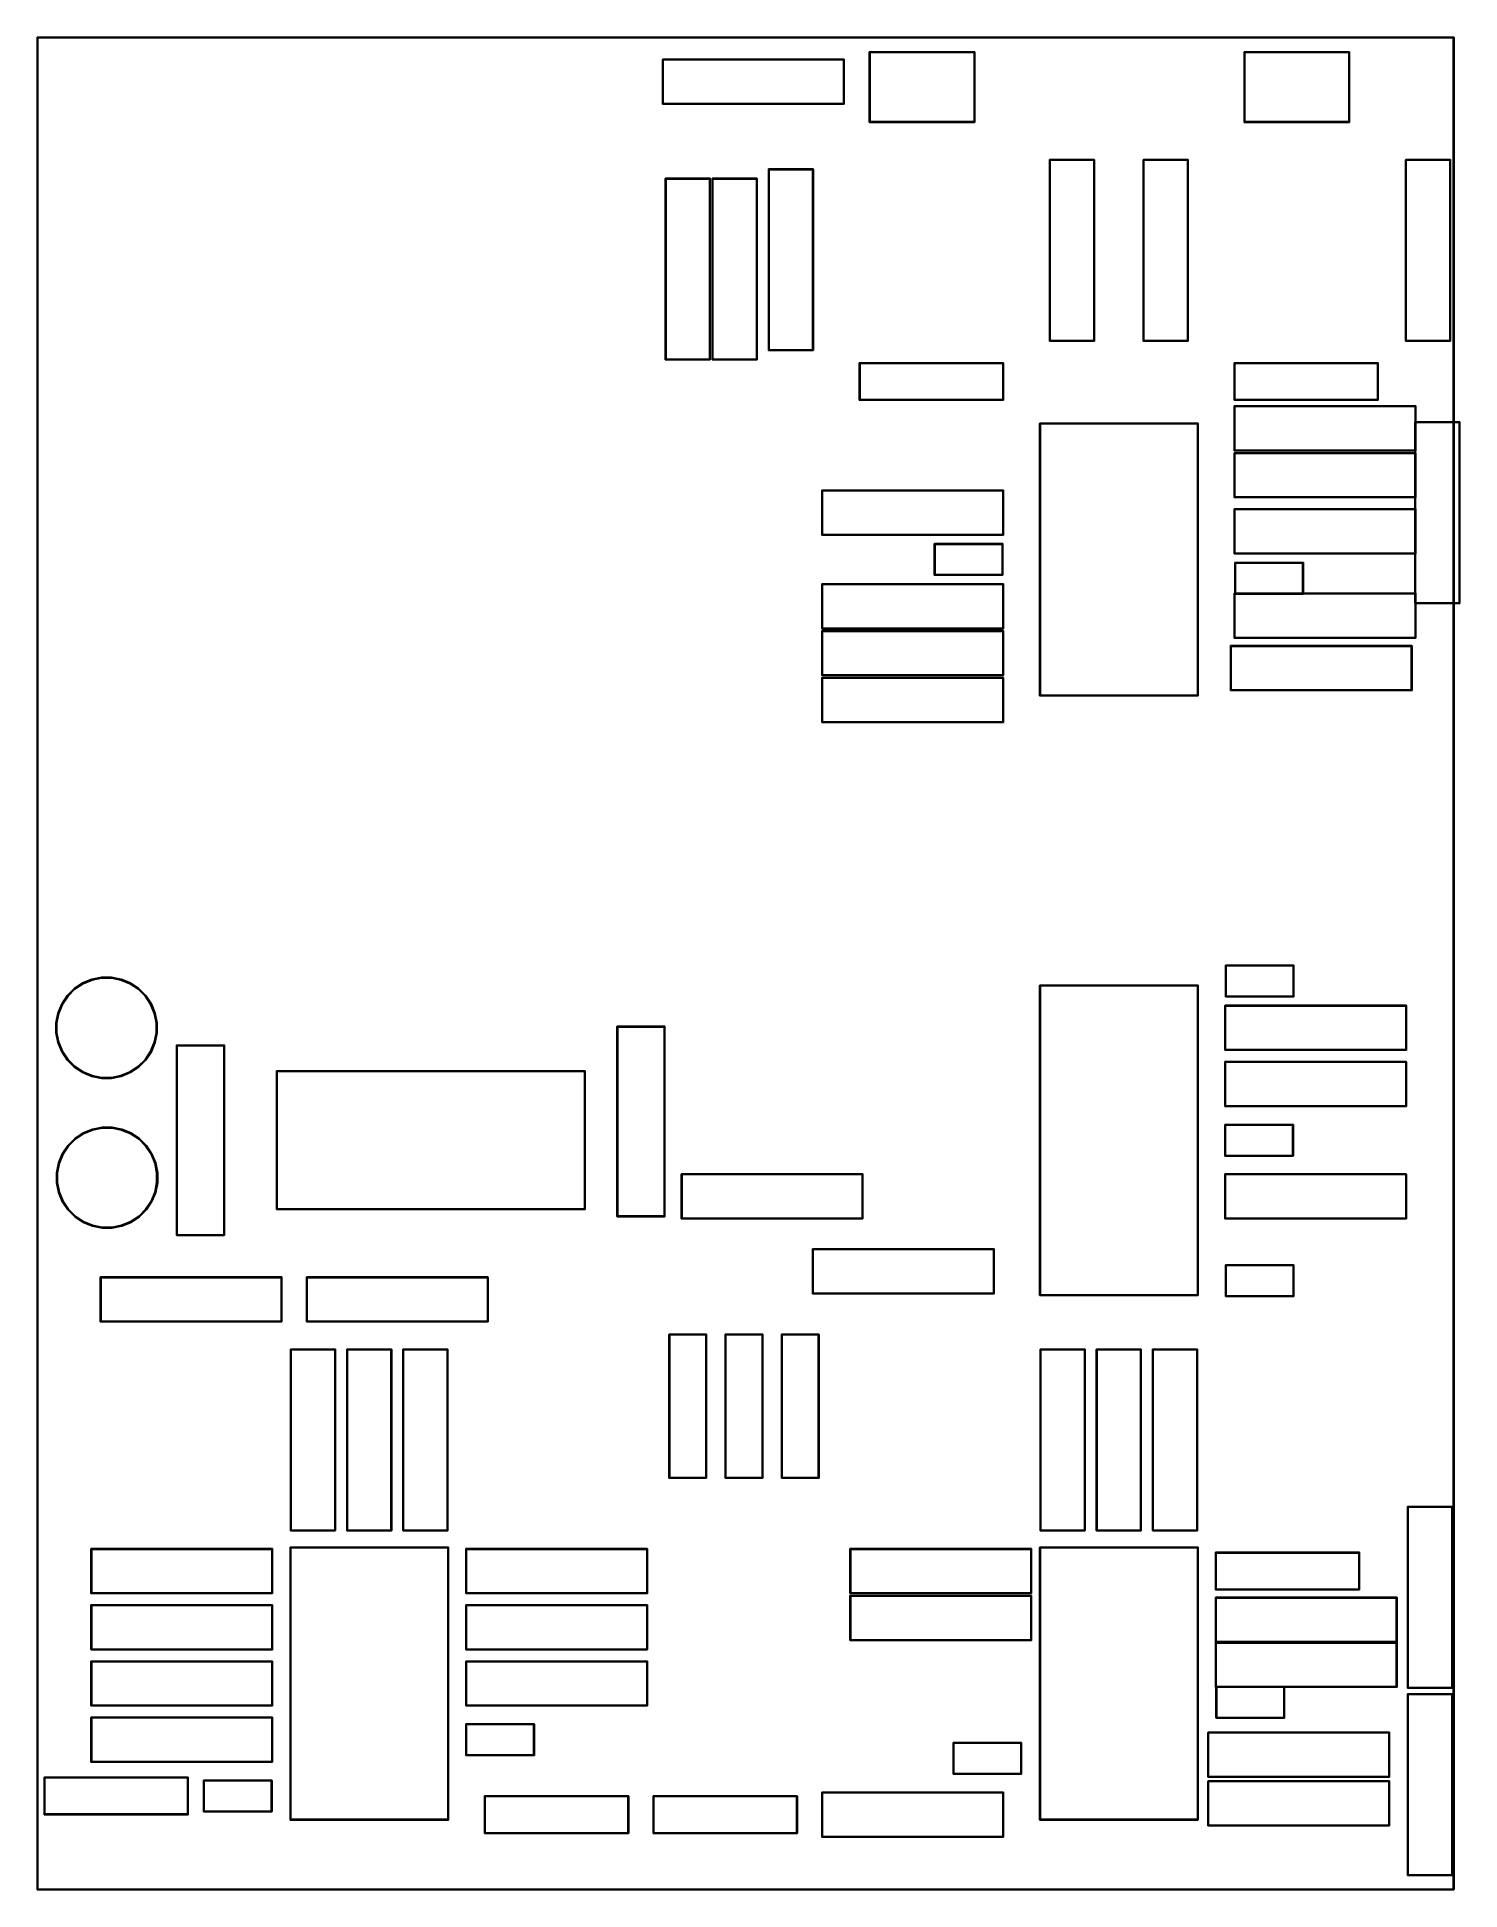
# Model space of a CAD drawing. Extents: x 19 to 116, y -142 to -17.
import ezdxf

# ---------------------------------------------------------------- set-up
doc = ezdxf.new("R2010")
doc.units = 0
doc.layers.add('BLACK', color=7, linetype='CONTINUOUS')

msp = doc.modelspace()

# ---------------------------------------------------------------- linework, layer by layer
at = {"layer": 'BLACK', "linetype": 'CONTINUOUS'}
for p, q in [((19.4049, -16.68), (19.4054, -16.6751)), ((19.405, -16.6812), (19.4049, -16.68)), ((19.405, -142.239), (19.405, -16.6812)), ((19.4054, -16.6751), (19.4068, -16.6704)), ((19.4068, -16.6704), (19.4091, -16.666)), ((19.4091, -16.666), (19.4122, -16.6622)), ((19.4122, -16.6622), (19.416, -16.6591)), ((19.416, -16.6591), (19.4204, -16.6568)), ((19.4204, -16.6568), (19.4251, -16.6554)), ((19.4251, -16.6554), (19.4288, -16.655)), ((19.4288, -16.655), (19.43, -16.6549)), ((19.4288, -16.655), (19.4288, -16.655)), ((19.43, -16.6549), (19.4312, -16.655)), ((19.4312, -16.655), (115.399, -16.655)), ((19.455, -16.705), (19.455, -142.215)), ((115.375, -16.705), (19.455, -16.705)), ((115.375, -142.215), (115.375, -16.705)), ((115.399, -16.655), (115.4, -16.6549)), ((115.4, -16.6549), (115.401, -16.655)), ((115.401, -16.655), (115.401, -16.655)), ((115.401, -16.655), (115.405, -16.6554)), ((115.405, -16.6554), (115.41, -16.6568)), ((115.41, -16.6568), (115.414, -16.6591)), ((115.414, -16.6591), (115.418, -16.6622)), ((115.418, -16.6622), (115.421, -16.666)), ((115.421, -16.666), (115.423, -16.6704)), ((115.423, -16.6704), (115.425, -16.6751)), ((115.425, -16.6751), (115.425, -16.68)), ((115.425, -16.68), (115.425, -16.6812)), ((115.425, -16.6812), (115.425, -142.239)), ((61.7899, -18.185), (61.7904, -18.1801)), ((61.79, -18.1862), (61.7899, -18.185)), ((61.79, -21.1838), (61.79, -18.1862)), ((61.7904, -18.1801), (61.7918, -18.1754)), ((61.7918, -18.1754), (61.7941, -18.171)), ((61.7941, -18.171), (61.7972, -18.1672)), ((61.7972, -18.1672), (61.801, -18.1641)), ((61.801, -18.1641), (61.8054, -18.1618)), ((61.8054, -18.1618), (61.8101, -18.1604)), ((61.8101, -18.1604), (61.8138, -18.16)), ((61.8138, -18.16), (61.815, -18.1599)), ((61.8138, -18.16), (61.8138, -18.16)), ((61.815, -18.1599), (61.8162, -18.16)), ((61.8162, -18.16), (74.0738, -18.16)), ((61.84, -18.21), (61.84, -21.16)), ((74.05, -18.21), (61.84, -18.21)), ((74.05, -21.16), (74.05, -18.21)), ((74.0738, -18.16), (74.075, -18.1599)), ((74.075, -18.1599), (74.0762, -18.16)), ((74.0762, -18.16), (74.0762, -18.16)), ((74.0762, -18.16), (74.0799, -18.1604)), ((74.0799, -18.1604), (74.0846, -18.1618)), ((74.0846, -18.1618), (74.089, -18.1641)), ((74.089, -18.1641), (74.0928, -18.1672)), ((74.0928, -18.1672), (74.0959, -18.171)), ((74.0959, -18.171), (74.0982, -18.1754)), ((74.0982, -18.1754), (74.0996, -18.1801)), ((74.0996, -18.1801), (74.1001, -18.185)), ((74.1001, -18.185), (74.1, -18.1862)), ((74.1, -18.1862), (74.1, -21.1838)), ((75.7999, -17.675), (75.8004, -17.6701)), ((75.8, -17.6762), (75.7999, -17.675)), ((75.8, -22.4138), (75.8, -17.6762)), ((75.8004, -17.6701), (75.8018, -17.6654)), ((75.8018, -17.6654), (75.8041, -17.661)), ((75.8041, -17.661), (75.8072, -17.6572)), ((75.8072, -17.6572), (75.811, -17.6541)), ((75.811, -17.6541), (75.8154, -17.6518)), ((75.8154, -17.6518), (75.8201, -17.6504)), ((75.8201, -17.6504), (75.8238, -17.65)), ((75.8238, -17.65), (75.825, -17.6499)), ((75.8238, -17.65), (75.8238, -17.65)), ((75.825, -17.6499), (75.8262, -17.65)), ((75.8262, -17.65), (82.9238, -17.65)), ((75.85, -17.7), (75.85, -22.39)), ((82.9, -17.7), (75.85, -17.7)), ((82.9, -22.39), (82.9, -17.7)), ((82.9238, -17.65), (82.925, -17.6499)), ((82.925, -17.6499), (82.9262, -17.65)), ((82.9262, -17.65), (82.9262, -17.65)), ((82.9262, -17.65), (82.9299, -17.6504)), ((82.9299, -17.6504), (82.9346, -17.6518)), ((82.9346, -17.6518), (82.939, -17.6541)), ((82.939, -17.6541), (82.9428, -17.6572)), ((82.9428, -17.6572), (82.9459, -17.661)), ((82.9459, -17.661), (82.9482, -17.6654)), ((82.9482, -17.6654), (82.9496, -17.6701)), ((82.9496, -17.6701), (82.9501, -17.675)), ((82.9501, -17.675), (82.95, -17.6762)), ((82.95, -17.6762), (82.95, -22.4138)), ((101.2, -17.6701), (101.202, -17.6654)), ((101.2, -17.675), (101.2, -17.6701)), ((101.2, -17.6762), (101.2, -17.675)), ((101.2, -22.4138), (101.2, -17.6762)), ((101.202, -17.6654), (101.204, -17.661)), ((101.204, -17.661), (101.207, -17.6572)), ((101.207, -17.6572), (101.211, -17.6541)), ((101.211, -17.6541), (101.215, -17.6518)), ((101.215, -17.6518), (101.22, -17.6504)), ((101.22, -17.6504), (101.224, -17.65)), ((101.224, -17.65), (101.225, -17.6499)), ((101.224, -17.65), (101.224, -17.65)), ((101.225, -17.6499), (101.226, -17.65)), ((101.226, -17.65), (108.324, -17.65)), ((101.25, -17.7), (101.25, -22.39)), ((108.3, -17.7), (101.25, -17.7)), ((108.3, -22.39), (108.3, -17.7)), ((108.324, -17.65), (108.325, -17.6499)), ((108.325, -17.6499), (108.326, -17.65)), ((108.326, -17.65), (108.326, -17.65)), ((108.326, -17.65), (108.33, -17.6504)), ((108.33, -17.6504), (108.335, -17.6518)), ((108.335, -17.6518), (108.339, -17.6541)), ((108.339, -17.6541), (108.343, -17.6572)), ((108.343, -17.6572), (108.346, -17.661)), ((108.346, -17.661), (108.348, -17.6654)), ((108.348, -17.6654), (108.35, -17.6701)), ((108.35, -17.6701), (108.35, -17.675)), ((108.35, -17.675), (108.35, -17.6762)), ((108.35, -17.6762), (108.35, -22.4138)), ((61.7899, -21.185), (61.79, -21.1838)), ((61.7904, -21.1899), (61.7899, -21.185)), ((61.7918, -21.1946), (61.7904, -21.1899)), ((61.7941, -21.199), (61.7918, -21.1946)), ((61.7972, -21.2028), (61.7941, -21.199)), ((61.801, -21.2059), (61.7972, -21.2028)), ((61.8054, -21.2082), (61.801, -21.2059)), ((61.8101, -21.2096), (61.8054, -21.2082)), ((61.815, -21.2101), (61.8101, -21.2096)), ((61.8162, -21.21), (61.815, -21.2101)), ((74.0738, -21.21), (61.8162, -21.21)), ((61.84, -21.16), (74.05, -21.16)), ((74.075, -21.2101), (74.0738, -21.21)), ((74.0799, -21.2096), (74.075, -21.2101)), ((74.0846, -21.2082), (74.0799, -21.2096)), ((74.089, -21.2059), (74.0846, -21.2082)), ((74.0928, -21.2028), (74.089, -21.2059)), ((74.0959, -21.199), (74.0928, -21.2028)), ((74.0982, -21.1946), (74.0959, -21.199)), ((74.0996, -21.1899), (74.0982, -21.1946)), ((74.1, -21.1862), (74.0996, -21.1899)), ((74.1, -21.1838), (74.1001, -21.185)), ((74.1001, -21.185), (74.1, -21.1862)), ((74.1, -21.1862), (74.1, -21.1862)), ((75.7999, -22.415), (75.8, -22.4138)), ((75.8004, -22.4199), (75.7999, -22.415)), ((75.8018, -22.4246), (75.8004, -22.4199)), ((75.8041, -22.429), (75.8018, -22.4246)), ((75.8072, -22.4328), (75.8041, -22.429)), ((75.811, -22.4359), (75.8072, -22.4328)), ((75.8154, -22.4382), (75.811, -22.4359)), ((75.8201, -22.4396), (75.8154, -22.4382)), ((75.825, -22.4401), (75.8201, -22.4396)), ((75.8262, -22.44), (75.825, -22.4401)), ((82.9238, -22.44), (75.8262, -22.44)), ((75.85, -22.39), (82.9, -22.39)), ((82.925, -22.4401), (82.9238, -22.44)), ((82.9299, -22.4396), (82.925, -22.4401)), ((82.9346, -22.4382), (82.9299, -22.4396)), ((82.939, -22.4359), (82.9346, -22.4382)), ((82.9428, -22.4328), (82.939, -22.4359)), ((82.9459, -22.429), (82.9428, -22.4328)), ((82.9482, -22.4246), (82.9459, -22.429)), ((82.9496, -22.4199), (82.9482, -22.4246)), ((82.95, -22.4162), (82.9496, -22.4199)), ((82.95, -22.4138), (82.9501, -22.415)), ((82.9501, -22.415), (82.95, -22.4162)), ((82.95, -22.4162), (82.95, -22.4162)), ((101.2, -22.415), (101.2, -22.4138)), ((101.2, -22.4199), (101.2, -22.415)), ((101.202, -22.4246), (101.2, -22.4199)), ((101.204, -22.429), (101.202, -22.4246)), ((101.207, -22.4328), (101.204, -22.429)), ((101.211, -22.4359), (101.207, -22.4328)), ((101.215, -22.4382), (101.211, -22.4359)), ((101.22, -22.4396), (101.215, -22.4382)), ((101.225, -22.4401), (101.22, -22.4396)), ((101.226, -22.44), (101.225, -22.4401)), ((108.324, -22.44), (101.226, -22.44)), ((101.25, -22.39), (108.3, -22.39)), ((108.325, -22.4401), (108.324, -22.44)), ((108.33, -22.4396), (108.325, -22.4401)), ((108.335, -22.4382), (108.33, -22.4396)), ((108.339, -22.4359), (108.335, -22.4382)), ((108.343, -22.4328), (108.339, -22.4359)), ((108.346, -22.429), (108.343, -22.4328)), ((108.348, -22.4246), (108.346, -22.429)), ((108.35, -22.4199), (108.348, -22.4246)), ((108.35, -22.4138), (108.35, -22.415)), ((108.35, -22.415), (108.35, -22.4162)), ((108.35, -22.4162), (108.35, -22.4162)), ((108.35, -22.4162), (108.35, -22.4199)), ((88.0099, -24.985), (88.0104, -24.9801)), ((88.01, -24.9862), (88.0099, -24.985)), ((88.01, -37.2438), (88.01, -24.9862)), ((88.0104, -24.9801), (88.0118, -24.9754)), ((88.0118, -24.9754), (88.0141, -24.971)), ((88.0141, -24.971), (88.0172, -24.9672)), ((88.0172, -24.9672), (88.021, -24.9641)), ((88.021, -24.9641), (88.0254, -24.9618)), ((88.0254, -24.9618), (88.0301, -24.9604)), ((88.0301, -24.9604), (88.0338, -24.96)), ((88.0338, -24.96), (88.035, -24.9599)), ((88.0338, -24.96), (88.0338, -24.96)), ((88.035, -24.9599), (88.0362, -24.96)), ((88.0362, -24.96), (91.0338, -24.96)), ((88.06, -25.01), (88.06, -37.22)), ((91.01, -25.01), (88.06, -25.01)), ((91.01, -37.22), (91.01, -25.01)), ((91.0338, -24.96), (91.035, -24.9599)), ((91.035, -24.9599), (91.0362, -24.96)), ((91.0362, -24.96), (91.0362, -24.96)), ((91.0362, -24.96), (91.0399, -24.9604)), ((91.0399, -24.9604), (91.0446, -24.9618)), ((91.0446, -24.9618), (91.049, -24.9641)), ((91.049, -24.9641), (91.0528, -24.9672)), ((91.0528, -24.9672), (91.0559, -24.971)), ((91.0559, -24.971), (91.0582, -24.9754)), ((91.0582, -24.9754), (91.0596, -24.9801)), ((91.0596, -24.9801), (91.0601, -24.985)), ((91.0601, -24.985), (91.06, -24.9862)), ((91.06, -24.9862), (91.06, -37.2438)), ((94.3599, -24.985), (94.3604, -24.9801)), ((94.36, -24.9862), (94.3599, -24.985)), ((94.36, -37.2438), (94.36, -24.9862)), ((94.3604, -24.9801), (94.3618, -24.9754)), ((94.3618, -24.9754), (94.3641, -24.971)), ((94.3641, -24.971), (94.3672, -24.9672)), ((94.3672, -24.9672), (94.371, -24.9641)), ((94.371, -24.9641), (94.3754, -24.9618)), ((94.3754, -24.9618), (94.3801, -24.9604)), ((94.3801, -24.9604), (94.3838, -24.96)), ((94.3838, -24.96), (94.385, -24.9599)), ((94.3838, -24.96), (94.3838, -24.96)), ((94.385, -24.9599), (94.3862, -24.96)), ((94.3862, -24.96), (97.3838, -24.96)), ((94.41, -25.01), (94.41, -37.22)), ((97.36, -25.01), (94.41, -25.01)), ((97.36, -37.22), (97.36, -25.01)), ((97.3838, -24.96), (97.385, -24.9599)), ((97.385, -24.9599), (97.3862, -24.96)), ((97.3862, -24.96), (97.3862, -24.96)), ((97.3862, -24.96), (97.3899, -24.9604)), ((97.3899, -24.9604), (97.3946, -24.9618)), ((97.3946, -24.9618), (97.399, -24.9641)), ((97.399, -24.9641), (97.4028, -24.9672)), ((97.4028, -24.9672), (97.4059, -24.971)), ((97.4059, -24.971), (97.4082, -24.9754)), ((97.4082, -24.9754), (97.4096, -24.9801)), ((97.4096, -24.9801), (97.4101, -24.985)), ((97.4101, -24.985), (97.41, -24.9862)), ((97.41, -24.9862), (97.41, -37.2438)), ((112.14, -24.9801), (112.142, -24.9754)), ((112.14, -24.985), (112.14, -24.9801)), ((112.14, -24.9862), (112.14, -24.985)), ((112.14, -37.2438), (112.14, -24.9862)), ((112.142, -24.9754), (112.144, -24.971)), ((112.144, -24.971), (112.147, -24.9672)), ((112.147, -24.9672), (112.151, -24.9641)), ((112.151, -24.9641), (112.155, -24.9618)), ((112.155, -24.9618), (112.16, -24.9604)), ((112.16, -24.9604), (112.164, -24.96)), ((112.164, -24.96), (112.165, -24.9599)), ((112.164, -24.96), (112.164, -24.96)), ((112.165, -24.9599), (112.166, -24.96)), ((112.166, -24.96), (115.164, -24.96)), ((112.19, -25.01), (112.19, -37.22)), ((115.14, -25.01), (112.19, -25.01)), ((115.14, -37.22), (115.14, -25.01)), ((115.164, -24.96), (115.165, -24.9599)), ((115.165, -24.9599), (115.166, -24.96)), ((115.166, -24.96), (115.166, -24.96)), ((115.166, -24.96), (115.17, -24.9604)), ((115.17, -24.9604), (115.175, -24.9618)), ((115.175, -24.9618), (115.179, -24.9641)), ((115.179, -24.9641), (115.183, -24.9672)), ((115.183, -24.9672), (115.186, -24.971)), ((115.186, -24.971), (115.188, -24.9754)), ((115.188, -24.9754), (115.19, -24.9801)), ((115.19, -24.9801), (115.19, -24.985)), ((115.19, -24.985), (115.19, -24.9862)), ((115.19, -24.9862), (115.19, -37.2438)), ((61.9749, -26.255), (61.9754, -26.2501)), ((61.975, -26.2562), (61.9749, -26.255)), ((61.975, -38.5138), (61.975, -26.2562)), ((61.9754, -26.2501), (61.9768, -26.2454)), ((61.9768, -26.2454), (61.9791, -26.241)), ((61.9791, -26.241), (61.9822, -26.2372)), ((61.9822, -26.2372), (61.986, -26.2341)), ((61.986, -26.2341), (61.9904, -26.2318)), ((61.9904, -26.2318), (61.9951, -26.2304)), ((61.9951, -26.2304), (61.9988, -26.23)), ((61.9988, -26.23), (62, -26.2299)), ((61.9988, -26.23), (61.9988, -26.23)), ((62, -26.2299), (62.0012, -26.23)), ((62.0012, -26.23), (64.9988, -26.23)), ((62.025, -26.28), (62.025, -38.49)), ((64.975, -26.28), (62.025, -26.28)), ((64.975, -38.49), (64.975, -26.28)), ((64.9988, -26.23), (65, -26.2299)), ((65, -26.2299), (65.0012, -26.23)), ((65.0012, -26.23), (65.0012, -26.23)), ((65.0012, -26.23), (65.0049, -26.2304)), ((65.0049, -26.2304), (65.0096, -26.2318)), ((65.0096, -26.2318), (65.014, -26.2341)), ((65.014, -26.2341), (65.0178, -26.2372)), ((65.0178, -26.2372), (65.0209, -26.241)), ((65.0209, -26.241), (65.0232, -26.2454)), ((65.0232, -26.2454), (65.0246, -26.2501)), ((65.0246, -26.2501), (65.0251, -26.255)), ((65.0251, -26.255), (65.025, -26.2562)), ((65.025, -26.2562), (65.025, -38.5138)), ((65.1499, -26.255), (65.1504, -26.2501)), ((65.15, -26.2562), (65.1499, -26.255)), ((65.15, -38.5138), (65.15, -26.2562)), ((65.1504, -26.2501), (65.1518, -26.2454)), ((65.1518, -26.2454), (65.1541, -26.241)), ((65.1541, -26.241), (65.1572, -26.2372)), ((65.1572, -26.2372), (65.161, -26.2341)), ((65.161, -26.2341), (65.1654, -26.2318)), ((65.1654, -26.2318), (65.1701, -26.2304)), ((65.1701, -26.2304), (65.1738, -26.23)), ((65.1738, -26.23), (65.175, -26.2299)), ((65.1738, -26.23), (65.1738, -26.23)), ((65.175, -26.2299), (65.1762, -26.23)), ((65.1762, -26.23), (68.1738, -26.23)), ((65.2, -26.28), (65.2, -38.49)), ((68.15, -26.28), (65.2, -26.28)), ((68.15, -38.49), (68.15, -26.28)), ((68.1738, -26.23), (68.175, -26.2299)), ((68.175, -26.2299), (68.1762, -26.23)), ((68.1762, -26.23), (68.1762, -26.23)), ((68.1762, -26.23), (68.1799, -26.2304)), ((68.1799, -26.2304), (68.1846, -26.2318)), ((68.1846, -26.2318), (68.189, -26.2341)), ((68.189, -26.2341), (68.1928, -26.2372)), ((68.1928, -26.2372), (68.1959, -26.241)), ((68.1959, -26.241), (68.1982, -26.2454)), ((68.1982, -26.2454), (68.1996, -26.2501)), ((68.1996, -26.2501), (68.2001, -26.255)), ((68.2001, -26.255), (68.2, -26.2562)), ((68.2, -26.2562), (68.2, -38.5138)), ((68.9599, -25.62), (68.9604, -25.6151)), ((68.96, -25.6212), (68.9599, -25.62)), ((68.96, -37.8788), (68.96, -25.6212)), ((68.9604, -25.6151), (68.9618, -25.6104)), ((68.9618, -25.6104), (68.9641, -25.606)), ((68.9641, -25.606), (68.9672, -25.6022)), ((68.9672, -25.6022), (68.971, -25.5991)), ((68.971, -25.5991), (68.9754, -25.5968)), ((68.9754, -25.5968), (68.9801, -25.5954)), ((68.9801, -25.5954), (68.9838, -25.595)), ((68.9838, -25.595), (68.985, -25.5949)), ((68.9838, -25.595), (68.9838, -25.595)), ((68.985, -25.5949), (68.9862, -25.595)), ((68.9862, -25.595), (71.9838, -25.595)), ((69.01, -25.645), (69.01, -37.855)), ((71.96, -25.645), (69.01, -25.645)), ((71.96, -37.855), (71.96, -25.645)), ((71.9838, -25.595), (71.985, -25.5949)), ((71.985, -25.5949), (71.9862, -25.595)), ((71.9862, -25.595), (71.9862, -25.595)), ((71.9862, -25.595), (71.9899, -25.5954)), ((71.9899, -25.5954), (71.9946, -25.5968)), ((71.9946, -25.5968), (71.999, -25.5991)), ((71.999, -25.5991), (72.0028, -25.6022)), ((72.0028, -25.6022), (72.0059, -25.606)), ((72.0059, -25.606), (72.0082, -25.6104)), ((72.0082, -25.6104), (72.0096, -25.6151)), ((72.0096, -25.6151), (72.0101, -25.62)), ((72.0101, -25.62), (72.01, -25.6212)), ((72.01, -25.6212), (72.01, -37.8788)), ((88.0099, -37.245), (88.01, -37.2438)), ((88.0104, -37.2499), (88.0099, -37.245)), ((88.0118, -37.2546), (88.0104, -37.2499)), ((88.0141, -37.259), (88.0118, -37.2546)), ((88.0172, -37.2628), (88.0141, -37.259)), ((88.021, -37.2659), (88.0172, -37.2628)), ((88.0254, -37.2682), (88.021, -37.2659)), ((88.0301, -37.2696), (88.0254, -37.2682)), ((88.035, -37.2701), (88.0301, -37.2696)), ((88.0362, -37.27), (88.035, -37.2701)), ((91.0338, -37.27), (88.0362, -37.27)), ((88.06, -37.22), (91.01, -37.22)), ((91.035, -37.2701), (91.0338, -37.27)), ((91.0399, -37.2696), (91.035, -37.2701)), ((91.0446, -37.2682), (91.0399, -37.2696)), ((91.049, -37.2659), (91.0446, -37.2682)), ((91.0528, -37.2628), (91.049, -37.2659)), ((91.0559, -37.259), (91.0528, -37.2628)), ((91.0582, -37.2546), (91.0559, -37.259)), ((91.0596, -37.2499), (91.0582, -37.2546)), ((91.06, -37.2462), (91.0596, -37.2499)), ((91.06, -37.2438), (91.0601, -37.245)), ((91.0601, -37.245), (91.06, -37.2462)), ((91.06, -37.2462), (91.06, -37.2462)), ((94.3599, -37.245), (94.36, -37.2438)), ((94.3604, -37.2499), (94.3599, -37.245)), ((94.3618, -37.2546), (94.3604, -37.2499)), ((94.3641, -37.259), (94.3618, -37.2546)), ((94.3672, -37.2628), (94.3641, -37.259)), ((94.371, -37.2659), (94.3672, -37.2628)), ((94.3754, -37.2682), (94.371, -37.2659)), ((94.3801, -37.2696), (94.3754, -37.2682)), ((94.385, -37.2701), (94.3801, -37.2696)), ((94.3862, -37.27), (94.385, -37.2701)), ((97.3838, -37.27), (94.3862, -37.27)), ((94.41, -37.22), (97.36, -37.22)), ((97.385, -37.2701), (97.3838, -37.27)), ((97.3899, -37.2696), (97.385, -37.2701)), ((97.3946, -37.2682), (97.3899, -37.2696)), ((97.399, -37.2659), (97.3946, -37.2682)), ((97.4028, -37.2628), (97.399, -37.2659)), ((97.4059, -37.259), (97.4028, -37.2628)), ((97.4082, -37.2546), (97.4059, -37.259)), ((97.4096, -37.2499), (97.4082, -37.2546)), ((97.41, -37.2462), (97.4096, -37.2499)), ((97.41, -37.2438), (97.4101, -37.245)), ((97.4101, -37.245), (97.41, -37.2462)), ((97.41, -37.2462), (97.41, -37.2462)), ((112.14, -37.245), (112.14, -37.2438)), ((112.14, -37.2499), (112.14, -37.245)), ((112.142, -37.2546), (112.14, -37.2499)), ((112.144, -37.259), (112.142, -37.2546)), ((112.147, -37.2628), (112.144, -37.259)), ((112.151, -37.2659), (112.147, -37.2628)), ((112.155, -37.2682), (112.151, -37.2659)), ((112.16, -37.2696), (112.155, -37.2682)), ((112.165, -37.2701), (112.16, -37.2696)), ((112.166, -37.27), (112.165, -37.2701)), ((115.164, -37.27), (112.166, -37.27)), ((112.19, -37.22), (115.14, -37.22)), ((115.165, -37.2701), (115.164, -37.27)), ((115.17, -37.2696), (115.165, -37.2701)), ((115.175, -37.2682), (115.17, -37.2696)), ((115.179, -37.2659), (115.175, -37.2682)), ((115.183, -37.2628), (115.179, -37.2659)), ((115.186, -37.259), (115.183, -37.2628)), ((115.188, -37.2546), (115.186, -37.259)), ((115.19, -37.2499), (115.188, -37.2546)), ((115.19, -37.2438), (115.19, -37.245)), ((115.19, -37.245), (115.19, -37.2462)), ((115.19, -37.2462), (115.19, -37.2462)), ((115.19, -37.2462), (115.19, -37.2499)), ((61.9749, -38.515), (61.975, -38.5138)), ((61.9754, -38.5199), (61.9749, -38.515)), ((61.9768, -38.5246), (61.9754, -38.5199)), ((61.9791, -38.529), (61.9768, -38.5246)), ((61.9822, -38.5328), (61.9791, -38.529)), ((61.986, -38.5359), (61.9822, -38.5328)), ((61.9904, -38.5382), (61.986, -38.5359)), ((61.9951, -38.5396), (61.9904, -38.5382)), ((62, -38.5401), (61.9951, -38.5396)), ((62.0012, -38.54), (62, -38.5401)), ((64.9988, -38.54), (62.0012, -38.54)), ((62.025, -38.49), (64.975, -38.49)), ((65, -38.5401), (64.9988, -38.54)), ((65.0049, -38.5396), (65, -38.5401)), ((65.0096, -38.5382), (65.0049, -38.5396)), ((65.014, -38.5359), (65.0096, -38.5382)), ((65.0178, -38.5328), (65.014, -38.5359)), ((65.0209, -38.529), (65.0178, -38.5328)), ((65.0232, -38.5246), (65.0209, -38.529)), ((65.0246, -38.5199), (65.0232, -38.5246)), ((65.025, -38.5162), (65.0246, -38.5199)), ((65.025, -38.5138), (65.0251, -38.515)), ((65.0251, -38.515), (65.025, -38.5162)), ((65.025, -38.5162), (65.025, -38.5162)), ((65.1499, -38.515), (65.15, -38.5138)), ((65.1504, -38.5199), (65.1499, -38.515)), ((65.1518, -38.5246), (65.1504, -38.5199)), ((65.1541, -38.529), (65.1518, -38.5246)), ((65.1572, -38.5328), (65.1541, -38.529)), ((65.161, -38.5359), (65.1572, -38.5328)), ((65.1654, -38.5382), (65.161, -38.5359)), ((65.1701, -38.5396), (65.1654, -38.5382)), ((65.175, -38.5401), (65.1701, -38.5396)), ((65.1762, -38.54), (65.175, -38.5401)), ((68.1738, -38.54), (65.1762, -38.54)), ((65.2, -38.49), (68.15, -38.49)), ((68.175, -38.5401), (68.1738, -38.54)), ((68.1799, -38.5396), (68.175, -38.5401)), ((68.1846, -38.5382), (68.1799, -38.5396)), ((68.189, -38.5359), (68.1846, -38.5382)), ((68.1928, -38.5328), (68.189, -38.5359)), ((68.1959, -38.529), (68.1928, -38.5328)), ((68.1982, -38.5246), (68.1959, -38.529)), ((68.1996, -38.5199), (68.1982, -38.5246)), ((68.2, -38.5162), (68.1996, -38.5199)), ((68.2, -38.5138), (68.2001, -38.515)), ((68.2001, -38.515), (68.2, -38.5162)), ((68.2, -38.5162), (68.2, -38.5162)), ((68.9599, -37.88), (68.96, -37.8788)), ((68.9604, -37.8849), (68.9599, -37.88)), ((68.9618, -37.8896), (68.9604, -37.8849)), ((68.9641, -37.894), (68.9618, -37.8896)), ((68.9672, -37.8978), (68.9641, -37.894)), ((68.971, -37.9009), (68.9672, -37.8978)), ((68.9754, -37.9032), (68.971, -37.9009)), ((68.9801, -37.9046), (68.9754, -37.9032)), ((68.985, -37.9051), (68.9801, -37.9046)), ((68.9862, -37.905), (68.985, -37.9051)), ((71.9838, -37.905), (68.9862, -37.905)), ((69.01, -37.855), (71.96, -37.855)), ((71.985, -37.9051), (71.9838, -37.905)), ((71.9899, -37.9046), (71.985, -37.9051)), ((71.9946, -37.9032), (71.9899, -37.9046)), ((71.999, -37.9009), (71.9946, -37.9032)), ((72.0028, -37.8978), (71.999, -37.9009)), ((72.0059, -37.894), (72.0028, -37.8978)), ((72.0082, -37.8896), (72.0059, -37.894)), ((72.0096, -37.8849), (72.0082, -37.8896)), ((72.01, -37.8812), (72.0096, -37.8849)), ((72.01, -37.8788), (72.0101, -37.88)), ((72.0101, -37.88), (72.01, -37.8812)), ((72.01, -37.8812), (72.01, -37.8812)), ((75.1249, -38.755), (75.1254, -38.7501)), ((75.125, -38.7562), (75.1249, -38.755)), ((75.125, -41.2538), (75.125, -38.7562)), ((75.1254, -38.7501), (75.1268, -38.7454)), ((75.1268, -38.7454), (75.1291, -38.741)), ((75.1291, -38.741), (75.1322, -38.7372)), ((75.1322, -38.7372), (75.136, -38.7341)), ((75.136, -38.7341), (75.1404, -38.7318)), ((75.1404, -38.7318), (75.1451, -38.7304)), ((75.1451, -38.7304), (75.1488, -38.73)), ((75.1488, -38.73), (75.15, -38.7299)), ((75.1488, -38.73), (75.1488, -38.73)), ((75.15, -38.7299), (75.1512, -38.73)), ((75.1512, -38.73), (84.8688, -38.73)), ((75.175, -38.78), (75.175, -41.23)), ((84.845, -38.78), (75.175, -38.78)), ((84.845, -41.23), (84.845, -38.78)), ((84.8688, -38.73), (84.87, -38.7299)), ((84.87, -38.7299), (84.8712, -38.73)), ((84.8712, -38.73), (84.8712, -38.73)), ((84.8712, -38.73), (84.8749, -38.7304)), ((84.8749, -38.7304), (84.8796, -38.7318)), ((84.8796, -38.7318), (84.884, -38.7341)), ((84.884, -38.7341), (84.8878, -38.7372)), ((84.8878, -38.7372), (84.8909, -38.741)), ((84.8909, -38.741), (84.8932, -38.7454)), ((84.8932, -38.7454), (84.8946, -38.7501)), ((84.8946, -38.7501), (84.8951, -38.755)), ((84.8951, -38.755), (84.895, -38.7562)), ((84.895, -38.7562), (84.895, -41.2538)), ((100.525, -38.7501), (100.527, -38.7454)), ((100.525, -38.755), (100.525, -38.7501)), ((100.525, -38.7562), (100.525, -38.755)), ((100.525, -41.2538), (100.525, -38.7562)), ((100.527, -38.7454), (100.529, -38.741)), ((100.529, -38.741), (100.532, -38.7372)), ((100.532, -38.7372), (100.536, -38.7341)), ((100.536, -38.7341), (100.54, -38.7318)), ((100.54, -38.7318), (100.545, -38.7304)), ((100.545, -38.7304), (100.549, -38.73)), ((100.549, -38.73), (100.55, -38.7299)), ((100.549, -38.73), (100.549, -38.73)), ((100.55, -38.7299), (100.551, -38.73)), ((100.551, -38.73), (110.269, -38.73)), ((100.575, -38.78), (100.575, -41.23)), ((110.245, -38.78), (100.575, -38.78)), ((110.245, -41.23), (110.245, -38.78)), ((110.269, -38.73), (110.27, -38.7299)), ((110.27, -38.7299), (110.271, -38.73)), ((110.271, -38.73), (110.271, -38.73)), ((110.271, -38.73), (110.275, -38.7304)), ((110.275, -38.7304), (110.28, -38.7318)), ((110.28, -38.7318), (110.284, -38.7341)), ((110.284, -38.7341), (110.288, -38.7372)), ((110.288, -38.7372), (110.291, -38.741)), ((110.291, -38.741), (110.293, -38.7454)), ((110.293, -38.7454), (110.295, -38.7501)), ((110.295, -38.7501), (110.295, -38.755)), ((110.295, -38.755), (110.295, -38.7562)), ((110.295, -38.7562), (110.295, -41.2538)), ((75.1249, -41.255), (75.125, -41.2538)), ((75.1254, -41.2599), (75.1249, -41.255)), ((75.1268, -41.2646), (75.1254, -41.2599)), ((75.1291, -41.269), (75.1268, -41.2646)), ((75.1322, -41.2728), (75.1291, -41.269)), ((75.136, -41.2759), (75.1322, -41.2728)), ((75.1404, -41.2782), (75.136, -41.2759)), ((75.1451, -41.2796), (75.1404, -41.2782)), ((75.15, -41.2801), (75.1451, -41.2796)), ((75.1512, -41.28), (75.15, -41.2801)), ((84.8688, -41.28), (75.1512, -41.28)), ((75.175, -41.23), (84.845, -41.23)), ((84.87, -41.2801), (84.8688, -41.28)), ((84.8749, -41.2796), (84.87, -41.2801)), ((84.8796, -41.2782), (84.8749, -41.2796)), ((84.884, -41.2759), (84.8796, -41.2782)), ((84.8878, -41.2728), (84.884, -41.2759)), ((84.8909, -41.269), (84.8878, -41.2728)), ((84.8932, -41.2646), (84.8909, -41.269)), ((84.8946, -41.2599), (84.8932, -41.2646)), ((84.895, -41.2562), (84.8946, -41.2599)), ((84.895, -41.2538), (84.8951, -41.255)), ((84.8951, -41.255), (84.895, -41.2562)), ((84.895, -41.2562), (84.895, -41.2562)), ((100.525, -41.255), (100.525, -41.2538)), ((100.525, -41.2599), (100.525, -41.255)), ((100.527, -41.2646), (100.525, -41.2599)), ((100.529, -41.269), (100.527, -41.2646)), ((100.532, -41.2728), (100.529, -41.269)), ((100.536, -41.2759), (100.532, -41.2728)), ((100.54, -41.2782), (100.536, -41.2759)), ((100.545, -41.2796), (100.54, -41.2782)), ((100.55, -41.2801), (100.545, -41.2796)), ((100.551, -41.28), (100.55, -41.2801)), ((110.269, -41.28), (100.551, -41.28)), ((100.575, -41.23), (110.245, -41.23)), ((110.27, -41.2801), (110.269, -41.28)), ((110.275, -41.2796), (110.27, -41.2801)), ((110.28, -41.2782), (110.275, -41.2796)), ((110.284, -41.2759), (110.28, -41.2782)), ((110.288, -41.2728), (110.284, -41.2759)), ((110.291, -41.269), (110.288, -41.2728)), ((110.293, -41.2646), (110.291, -41.269)), ((110.295, -41.2599), (110.293, -41.2646)), ((110.295, -41.2538), (110.295, -41.255)), ((110.295, -41.255), (110.295, -41.2562)), ((110.295, -41.2562), (110.295, -41.2562)), ((110.295, -41.2562), (110.295, -41.2599)), ((100.525, -41.6751), (100.527, -41.6704)), ((100.525, -41.68), (100.525, -41.6751)), ((100.525, -41.6812), (100.525, -41.68)), ((100.525, -44.6788), (100.525, -41.6812)), ((100.527, -41.6704), (100.529, -41.666)), ((100.529, -41.666), (100.532, -41.6622)), ((100.532, -41.6622), (100.536, -41.6591)), ((100.536, -41.6591), (100.54, -41.6568)), ((100.54, -41.6568), (100.545, -41.6554)), ((100.545, -41.6554), (100.549, -41.655)), ((100.549, -41.655), (100.55, -41.6549)), ((100.549, -41.655), (100.549, -41.655)), ((100.55, -41.6549), (100.551, -41.655)), ((100.551, -41.655), (112.809, -41.655)), ((100.575, -41.705), (100.575, -44.655)), ((112.785, -41.705), (100.575, -41.705)), ((112.785, -42.745), (112.785, -41.705)), ((112.809, -41.655), (112.81, -41.6549)), ((112.81, -41.6549), (112.811, -41.655)), ((112.811, -41.655), (112.811, -41.655)), ((112.811, -41.655), (112.815, -41.6554)), ((112.815, -41.6554), (112.82, -41.6568)), ((112.82, -41.6568), (112.824, -41.6591)), ((112.824, -41.6591), (112.828, -41.6622)), ((112.828, -41.6622), (112.831, -41.666)), ((112.831, -41.666), (112.833, -41.6704)), ((112.833, -41.6704), (112.835, -41.6751)), ((112.835, -41.6751), (112.835, -41.68)), ((112.835, -41.68), (112.835, -41.6812)), ((112.835, -41.6812), (112.835, -42.74)), ((87.3449, -42.85), (87.3454, -42.8451)), ((87.345, -42.8512), (87.3449, -42.85)), ((87.345, -61.2988), (87.345, -42.8512)), ((87.3454, -42.8451), (87.3468, -42.8404)), ((87.3468, -42.8404), (87.3491, -42.836)), ((87.3491, -42.836), (87.3522, -42.8322)), ((87.3522, -42.8322), (87.356, -42.8291)), ((87.356, -42.8291), (87.3604, -42.8268)), ((87.3604, -42.8268), (87.3651, -42.8254)), ((87.3651, -42.8254), (87.3688, -42.825)), ((87.3688, -42.825), (87.37, -42.8249)), ((87.3688, -42.825), (87.3688, -42.825)), ((87.37, -42.8249), (87.3712, -42.825)), ((87.3712, -42.825), (98.0688, -42.825)), ((87.395, -42.875), (87.395, -61.275)), ((98.045, -42.875), (87.395, -42.875)), ((98.045, -61.275), (98.045, -42.875)), ((98.0688, -42.825), (98.07, -42.8249)), ((98.07, -42.8249), (98.0712, -42.825)), ((98.0712, -42.825), (98.0712, -42.825)), ((98.0712, -42.825), (98.0749, -42.8254)), ((98.0749, -42.8254), (98.0796, -42.8268)), ((98.0796, -42.8268), (98.084, -42.8291)), ((98.084, -42.8291), (98.0878, -42.8322)), ((98.0878, -42.8322), (98.0909, -42.836)), ((98.0909, -42.836), (98.0932, -42.8404)), ((98.0932, -42.8404), (98.0946, -42.8451)), ((98.0946, -42.8451), (98.0951, -42.85)), ((98.0951, -42.85), (98.095, -42.8512)), ((98.095, -42.8512), (98.095, -61.2988)), ((112.775, -42.7601), (112.777, -42.7554)), ((112.775, -42.765), (112.775, -42.7601)), ((112.775, -42.7662), (112.775, -42.765)), ((112.775, -44.655), (112.775, -42.7662)), ((112.777, -42.7554), (112.779, -42.751)), ((112.779, -42.751), (112.782, -42.7472)), ((112.782, -42.7472), (112.785, -42.745)), ((112.835, -42.74), (115.799, -42.74)), ((112.835, -42.79), (112.835, -44.6788)), ((115.775, -42.79), (112.835, -42.79)), ((115.775, -55), (115.775, -42.79)), ((115.799, -42.74), (115.8, -42.7399)), ((115.8, -42.7399), (115.801, -42.74)), ((115.801, -42.74), (115.801, -42.74)), ((115.801, -42.74), (115.805, -42.7404)), ((115.805, -42.7404), (115.81, -42.7418)), ((115.81, -42.7418), (115.814, -42.7441)), ((115.814, -42.7441), (115.818, -42.7472)), ((115.818, -42.7472), (115.821, -42.751)), ((115.821, -42.751), (115.823, -42.7554)), ((115.823, -42.7554), (115.825, -42.7601)), ((115.825, -42.7601), (115.825, -42.765)), ((115.825, -42.765), (115.825, -42.7662)), ((115.825, -42.7662), (115.825, -55.0238)), ((100.525, -44.68), (100.525, -44.6788)), ((100.525, -44.6849), (100.525, -44.68)), ((100.527, -44.6896), (100.525, -44.6849)), ((100.525, -44.8501), (100.527, -44.8454)), ((100.525, -44.855), (100.525, -44.8501)), ((100.525, -44.8562), (100.525, -44.855)), ((100.525, -47.8538), (100.525, -44.8562)), ((100.529, -44.694), (100.527, -44.6896)), ((100.527, -44.8454), (100.529, -44.841)), ((100.532, -44.6978), (100.529, -44.694)), ((100.529, -44.841), (100.532, -44.8372)), ((100.536, -44.7009), (100.532, -44.6978)), ((100.532, -44.8372), (100.536, -44.8341)), ((100.54, -44.7032), (100.536, -44.7009)), ((100.536, -44.8341), (100.54, -44.8318)), ((100.545, -44.7046), (100.54, -44.7032)), ((100.54, -44.8318), (100.545, -44.8304)), ((100.55, -44.7051), (100.545, -44.7046)), ((100.545, -44.8304), (100.549, -44.83)), ((100.549, -44.83), (100.55, -44.8299)), ((100.549, -44.83), (100.549, -44.83)), ((100.551, -44.705), (100.55, -44.7051)), ((100.55, -44.8299), (100.551, -44.83)), ((112.775, -44.705), (100.551, -44.705)), ((100.551, -44.83), (112.775, -44.83)), ((100.575, -44.655), (112.775, -44.655)), ((100.575, -44.88), (100.575, -47.83)), ((112.775, -44.88), (100.575, -44.88)), ((112.775, -44.83), (112.775, -44.705)), ((112.775, -47.83), (112.775, -44.88)), ((112.828, -44.6978), (112.825, -44.7)), ((112.825, -44.7), (112.825, -44.835)), ((112.825, -44.835), (112.828, -44.8372)), ((112.831, -44.694), (112.828, -44.6978)), ((112.828, -44.8372), (112.831, -44.841)), ((112.833, -44.6896), (112.831, -44.694)), ((112.831, -44.841), (112.833, -44.8454)), ((112.835, -44.6849), (112.833, -44.6896)), ((112.833, -44.8454), (112.835, -44.8501)), ((112.835, -44.6788), (112.835, -44.68)), ((112.835, -44.68), (112.835, -44.6812)), ((112.835, -44.6812), (112.835, -44.6812)), ((112.835, -44.6812), (112.835, -44.6849)), ((112.835, -44.8501), (112.835, -44.855)), ((112.835, -44.855), (112.835, -44.8562)), ((112.835, -44.8562), (112.835, -47.8538)), ((72.5849, -47.395), (72.5854, -47.3901)), ((72.585, -47.3962), (72.5849, -47.395)), ((72.585, -50.3938), (72.585, -47.3962)), ((72.5854, -47.3901), (72.5868, -47.3854)), ((72.5868, -47.3854), (72.5891, -47.381)), ((72.5891, -47.381), (72.5922, -47.3772)), ((72.5922, -47.3772), (72.596, -47.3741)), ((72.596, -47.3741), (72.6004, -47.3718)), ((72.6004, -47.3718), (72.6051, -47.3704)), ((72.6051, -47.3704), (72.6088, -47.37)), ((72.6088, -47.37), (72.61, -47.3699)), ((72.6088, -47.37), (72.6088, -47.37)), ((72.61, -47.3699), (72.6112, -47.37)), ((72.6112, -47.37), (84.8688, -47.37)), ((72.635, -47.42), (72.635, -50.37)), ((84.845, -47.42), (72.635, -47.42)), ((84.845, -50.37), (84.845, -47.42)), ((84.8688, -47.37), (84.87, -47.3699)), ((84.87, -47.3699), (84.8712, -47.37)), ((84.8712, -47.37), (84.8712, -47.37)), ((84.8712, -47.37), (84.8749, -47.3704)), ((84.8749, -47.3704), (84.8796, -47.3718)), ((84.8796, -47.3718), (84.884, -47.3741)), ((84.884, -47.3741), (84.8878, -47.3772)), ((84.8878, -47.3772), (84.8909, -47.381)), ((84.8909, -47.381), (84.8932, -47.3854)), ((84.8932, -47.3854), (84.8946, -47.3901)), ((84.8946, -47.3901), (84.8951, -47.395)), ((84.8951, -47.395), (84.895, -47.3962)), ((84.895, -47.3962), (84.895, -50.3938)), ((100.525, -47.855), (100.525, -47.8538)), ((100.525, -47.8599), (100.525, -47.855)), ((100.527, -47.8646), (100.525, -47.8599)), ((100.525, -48.6601), (100.527, -48.6554)), ((100.525, -48.665), (100.525, -48.6601)), ((100.525, -48.6662), (100.525, -48.665)), ((100.525, -51.6638), (100.525, -48.6662)), ((100.529, -47.869), (100.527, -47.8646)), ((100.527, -48.6554), (100.529, -48.651)), ((100.532, -47.8728), (100.529, -47.869)), ((100.529, -48.651), (100.532, -48.6472)), ((100.536, -47.8759), (100.532, -47.8728)), ((100.532, -48.6472), (100.536, -48.6441)), ((100.54, -47.8782), (100.536, -47.8759)), ((100.536, -48.6441), (100.54, -48.6418)), ((100.545, -47.8796), (100.54, -47.8782)), ((100.54, -48.6418), (100.545, -48.6404)), ((100.55, -47.8801), (100.545, -47.8796)), ((100.545, -48.6404), (100.549, -48.64)), ((100.549, -48.64), (100.55, -48.6399)), ((100.549, -48.64), (100.549, -48.64)), ((100.551, -47.88), (100.55, -47.8801)), ((100.55, -48.6399), (100.551, -48.64)), ((112.775, -47.88), (100.551, -47.88)), ((100.551, -48.64), (112.775, -48.64)), ((100.575, -47.83), (112.775, -47.83)), ((100.575, -48.69), (100.575, -51.64)), ((112.775, -48.69), (100.575, -48.69)), ((112.775, -48.64), (112.775, -47.88)), ((112.775, -51.64), (112.775, -48.69)), ((112.828, -47.8728), (112.825, -47.875)), ((112.825, -47.875), (112.825, -48.645)), ((112.825, -48.645), (112.828, -48.6472)), ((112.831, -47.869), (112.828, -47.8728)), ((112.828, -48.6472), (112.831, -48.651)), ((112.833, -47.8646), (112.831, -47.869)), ((112.831, -48.651), (112.833, -48.6554)), ((112.835, -47.8599), (112.833, -47.8646)), ((112.833, -48.6554), (112.835, -48.6601)), ((112.835, -47.8538), (112.835, -47.855)), ((112.835, -47.855), (112.835, -47.8562)), ((112.835, -47.8562), (112.835, -47.8562)), ((112.835, -47.8562), (112.835, -47.8599)), ((112.835, -48.6601), (112.835, -48.665)), ((112.835, -48.665), (112.835, -48.6662)), ((112.835, -48.6662), (112.835, -51.6638)), ((72.5849, -50.395), (72.585, -50.3938)), ((72.5854, -50.3999), (72.5849, -50.395)), ((72.5868, -50.4046), (72.5854, -50.3999)), ((72.5891, -50.409), (72.5868, -50.4046)), ((72.5922, -50.4128), (72.5891, -50.409)), ((72.596, -50.4159), (72.5922, -50.4128)), ((72.6004, -50.4182), (72.596, -50.4159)), ((72.6051, -50.4196), (72.6004, -50.4182)), ((72.61, -50.4201), (72.6051, -50.4196)), ((72.6112, -50.42), (72.61, -50.4201)), ((84.8688, -50.42), (72.6112, -50.42)), ((72.635, -50.37), (84.845, -50.37)), ((80.2049, -51.02), (80.2054, -51.0151)), ((80.205, -51.0212), (80.2049, -51.02)), ((80.205, -53.1188), (80.205, -51.0212)), ((80.2054, -51.0151), (80.2068, -51.0104)), ((80.2068, -51.0104), (80.2091, -51.006)), ((80.2091, -51.006), (80.2122, -51.0022)), ((80.2122, -51.0022), (80.216, -50.9991)), ((80.216, -50.9991), (80.2204, -50.9968)), ((80.2204, -50.9968), (80.2251, -50.9954)), ((80.2251, -50.9954), (80.2288, -50.995)), ((80.2288, -50.995), (80.23, -50.9949)), ((80.2288, -50.995), (80.2288, -50.995)), ((80.23, -50.9949), (80.2312, -50.995)), ((80.2312, -50.995), (84.8288, -50.995)), ((80.255, -51.045), (80.255, -53.095)), ((84.805, -51.045), (80.255, -51.045)), ((84.805, -53.095), (84.805, -51.045)), ((84.8288, -50.995), (84.83, -50.9949)), ((84.83, -50.9949), (84.8312, -50.995)), ((84.8312, -50.995), (84.8312, -50.995)), ((84.8312, -50.995), (84.8349, -50.9954)), ((84.8349, -50.9954), (84.8396, -50.9968)), ((84.8396, -50.9968), (84.844, -50.9991)), ((84.844, -50.9991), (84.8478, -51.0022)), ((84.8478, -51.0022), (84.8509, -51.006)), ((84.8509, -51.006), (84.8532, -51.0104)), ((84.8532, -51.0104), (84.8546, -51.0151)), ((84.8546, -51.0151), (84.8551, -51.02)), ((84.8551, -51.02), (84.855, -51.0212)), ((84.855, -51.0212), (84.855, -53.1188)), ((84.87, -50.4201), (84.8688, -50.42)), ((84.8749, -50.4196), (84.87, -50.4201)), ((84.8796, -50.4182), (84.8749, -50.4196)), ((84.884, -50.4159), (84.8796, -50.4182)), ((84.8878, -50.4128), (84.884, -50.4159)), ((84.8909, -50.409), (84.8878, -50.4128)), ((84.8932, -50.4046), (84.8909, -50.409)), ((84.8946, -50.3999), (84.8932, -50.4046)), ((84.895, -50.3962), (84.8946, -50.3999)), ((84.895, -50.3938), (84.8951, -50.395)), ((84.8951, -50.395), (84.895, -50.3962)), ((84.895, -50.3962), (84.895, -50.3962)), ((100.525, -51.665), (100.525, -51.6638)), ((100.525, -51.6699), (100.525, -51.665)), ((100.527, -51.6746), (100.525, -51.6699)), ((100.529, -51.679), (100.527, -51.6746)), ((100.532, -51.6828), (100.529, -51.679)), ((100.536, -51.6859), (100.532, -51.6828)), ((100.54, -51.6882), (100.536, -51.6859)), ((100.545, -51.6896), (100.54, -51.6882)), ((100.55, -51.6901), (100.545, -51.6896)), ((100.551, -51.69), (100.55, -51.6901)), ((112.775, -51.69), (100.551, -51.69)), ((100.565, -52.2851), (100.567, -52.2804)), ((100.565, -52.29), (100.565, -52.2851)), ((100.565, -52.2912), (100.565, -52.29)), ((100.565, -54.355), (100.565, -52.2912)), ((100.567, -52.2804), (100.569, -52.276)), ((100.569, -52.276), (100.572, -52.2722)), ((100.572, -52.2722), (100.576, -52.2691)), ((100.575, -51.64), (112.775, -51.64)), ((100.576, -52.2691), (100.58, -52.2668)), ((100.58, -52.2668), (100.585, -52.2654)), ((100.585, -52.2654), (100.589, -52.265)), ((100.589, -52.265), (100.59, -52.2649)), ((100.589, -52.265), (100.589, -52.265)), ((100.59, -52.2649), (100.591, -52.265)), ((100.591, -52.265), (105.189, -52.265)), ((100.615, -52.315), (100.615, -54.355)), ((105.165, -52.315), (100.615, -52.315)), ((105.165, -54.355), (105.165, -52.315)), ((105.189, -52.265), (105.19, -52.2649)), ((105.19, -52.2649), (105.191, -52.265)), ((105.191, -52.265), (105.191, -52.265)), ((105.191, -52.265), (105.195, -52.2654)), ((105.195, -52.2654), (105.2, -52.2668)), ((105.2, -52.2668), (105.204, -52.2691)), ((105.204, -52.2691), (105.208, -52.2722)), ((105.208, -52.2722), (105.211, -52.276)), ((105.211, -52.276), (105.213, -52.2804)), ((105.213, -52.2804), (105.215, -52.2851)), ((105.215, -52.2851), (105.215, -52.29)), ((105.215, -52.29), (105.215, -52.2912)), ((105.215, -52.2912), (105.215, -54.355)), ((112.775, -54.355), (112.775, -51.69)), ((112.828, -51.6828), (112.825, -51.685)), ((112.825, -51.685), (112.825, -54.36)), ((112.831, -51.679), (112.828, -51.6828)), ((112.833, -51.6746), (112.831, -51.679)), ((112.835, -51.6699), (112.833, -51.6746)), ((112.835, -51.6638), (112.835, -51.665)), ((112.835, -51.665), (112.835, -51.6662)), ((112.835, -51.6662), (112.835, -51.6662)), ((112.835, -51.6662), (112.835, -51.6699)), ((72.5849, -53.745), (72.5854, -53.7401)), ((72.585, -53.7462), (72.5849, -53.745)), ((72.585, -56.7438), (72.585, -53.7462)), ((72.5854, -53.7401), (72.5868, -53.7354)), ((72.5868, -53.7354), (72.5891, -53.731)), ((72.5891, -53.731), (72.5922, -53.7272)), ((72.5922, -53.7272), (72.596, -53.7241)), ((72.596, -53.7241), (72.6004, -53.7218)), ((72.6004, -53.7218), (72.6051, -53.7204)), ((72.6051, -53.7204), (72.6088, -53.72)), ((72.6088, -53.72), (72.61, -53.7199)), ((72.6088, -53.72), (72.6088, -53.72)), ((72.61, -53.7199), (72.6112, -53.72)), ((72.6112, -53.72), (84.8688, -53.72)), ((72.635, -53.77), (72.635, -56.72)), ((84.845, -53.77), (72.635, -53.77)), ((80.2049, -53.12), (80.205, -53.1188)), ((80.2054, -53.1249), (80.2049, -53.12)), ((80.2068, -53.1296), (80.2054, -53.1249)), ((80.2091, -53.134), (80.2068, -53.1296)), ((80.2122, -53.1378), (80.2091, -53.134)), ((80.216, -53.1409), (80.2122, -53.1378)), ((80.2204, -53.1432), (80.216, -53.1409)), ((80.2251, -53.1446), (80.2204, -53.1432)), ((80.23, -53.1451), (80.2251, -53.1446)), ((80.2312, -53.145), (80.23, -53.1451)), ((84.8288, -53.145), (80.2312, -53.145)), ((80.255, -53.095), (84.805, -53.095)), ((84.83, -53.1451), (84.8288, -53.145)), ((84.8349, -53.1446), (84.83, -53.1451)), ((84.8396, -53.1432), (84.8349, -53.1446)), ((84.844, -53.1409), (84.8396, -53.1432)), ((84.8478, -53.1378), (84.844, -53.1409)), ((84.845, -56.72), (84.845, -53.77)), ((84.8509, -53.134), (84.8478, -53.1378)), ((84.8532, -53.1296), (84.8509, -53.134)), ((84.8546, -53.1249), (84.8532, -53.1296)), ((84.855, -53.1212), (84.8546, -53.1249)), ((84.855, -53.1188), (84.8551, -53.12)), ((84.8551, -53.12), (84.855, -53.1212)), ((84.855, -53.1212), (84.855, -53.1212)), ((84.8688, -53.72), (84.87, -53.7199)), ((84.87, -53.7199), (84.8712, -53.72)), ((84.8712, -53.72), (84.8712, -53.72)), ((84.8712, -53.72), (84.8749, -53.7204)), ((84.8749, -53.7204), (84.8796, -53.7218)), ((84.8796, -53.7218), (84.884, -53.7241)), ((84.884, -53.7241), (84.8878, -53.7272)), ((84.8878, -53.7272), (84.8909, -53.731)), ((84.8909, -53.731), (84.8932, -53.7354)), ((84.8932, -53.7354), (84.8946, -53.7401)), ((84.8946, -53.7401), (84.8951, -53.745)), ((84.8951, -53.745), (84.895, -53.7462)), ((84.895, -53.7462), (84.895, -56.7438)), ((100.525, -54.3751), (100.527, -54.3704)), ((100.525, -54.38), (100.525, -54.3751)), ((100.525, -54.3812), (100.525, -54.38)), ((100.525, -57.3788), (100.525, -54.3812)), ((100.527, -54.3704), (100.529, -54.366)), ((100.529, -54.366), (100.532, -54.3622)), ((100.532, -54.3622), (100.536, -54.3591)), ((100.536, -54.3591), (100.54, -54.3568)), ((100.54, -54.3568), (100.545, -54.3554)), ((100.545, -54.3554), (100.549, -54.355)), ((100.549, -54.355), (100.55, -54.3549)), ((100.549, -54.355), (100.549, -54.355)), ((100.55, -54.3549), (100.551, -54.355)), ((100.551, -54.355), (100.565, -54.355)), ((100.576, -54.4109), (100.575, -54.41)), ((100.575, -54.41), (100.575, -57.355)), ((100.58, -54.4132), (100.576, -54.4109)), ((100.585, -54.4146), (100.58, -54.4132)), ((100.59, -54.4151), (100.585, -54.4146)), ((100.591, -54.415), (100.59, -54.4151)), ((105.189, -54.415), (100.591, -54.415)), ((100.615, -54.355), (105.165, -54.355)), ((105.19, -54.4151), (105.189, -54.415)), ((105.195, -54.4146), (105.19, -54.4151)), ((105.2, -54.4132), (105.195, -54.4146)), ((105.204, -54.4109), (105.2, -54.4132)), ((105.208, -54.4078), (105.204, -54.4109)), ((105.21, -54.405), (105.208, -54.4078)), ((112.775, -54.405), (105.21, -54.405)), ((105.215, -54.355), (112.775, -54.355)), ((112.775, -55.0238), (112.775, -54.405)), ((112.775, -55.025), (112.775, -55.0238)), ((112.775, -55.0299), (112.775, -55.025)), ((112.777, -55.0346), (112.775, -55.0299)), ((112.779, -55.039), (112.777, -55.0346)), ((112.782, -55.0428), (112.779, -55.039)), ((112.785, -55.045), (112.782, -55.0428)), ((112.785, -57.355), (112.785, -55.045)), ((112.825, -54.36), (112.828, -54.3622)), ((112.828, -54.3622), (112.831, -54.366)), ((112.831, -54.366), (112.833, -54.3704)), ((112.833, -54.3704), (112.835, -54.3751)), ((112.835, -54.3751), (112.835, -54.38)), ((112.835, -54.38), (112.835, -54.3812)), ((112.835, -54.3812), (112.835, -55)), ((112.835, -55), (115.775, -55)), ((115.799, -55.05), (112.835, -55.05)), ((112.835, -55.05), (112.835, -57.3788)), ((115.8, -55.0501), (115.799, -55.05)), ((115.805, -55.0496), (115.8, -55.0501)), ((115.81, -55.0482), (115.805, -55.0496)), ((115.814, -55.0459), (115.81, -55.0482)), ((115.818, -55.0428), (115.814, -55.0459)), ((115.821, -55.039), (115.818, -55.0428)), ((115.823, -55.0346), (115.821, -55.039)), ((115.825, -55.0299), (115.823, -55.0346)), ((115.825, -55.0238), (115.825, -55.025)), ((115.825, -55.025), (115.825, -55.0262)), ((115.825, -55.0262), (115.825, -55.0262)), ((115.825, -55.0262), (115.825, -55.0299)), ((72.5849, -56.745), (72.585, -56.7438)), ((72.5854, -56.7499), (72.5849, -56.745)), ((72.5849, -56.92), (72.5854, -56.9151)), ((72.585, -56.9212), (72.5849, -56.92)), ((72.585, -59.9188), (72.585, -56.9212)), ((72.5868, -56.7546), (72.5854, -56.7499)), ((72.5854, -56.9151), (72.5868, -56.9104)), ((72.5891, -56.759), (72.5868, -56.7546)), ((72.5868, -56.9104), (72.5891, -56.906)), ((72.5922, -56.7628), (72.5891, -56.759)), ((72.5891, -56.906), (72.5922, -56.9022)), ((72.596, -56.7659), (72.5922, -56.7628)), ((72.5922, -56.9022), (72.596, -56.8991)), ((72.6004, -56.7682), (72.596, -56.7659)), ((72.596, -56.8991), (72.6004, -56.8968)), ((72.6051, -56.7696), (72.6004, -56.7682)), ((72.6004, -56.8968), (72.6051, -56.8954)), ((72.61, -56.7701), (72.6051, -56.7696)), ((72.6051, -56.8954), (72.6088, -56.895)), ((72.6088, -56.895), (72.61, -56.8949)), ((72.6088, -56.895), (72.6088, -56.895)), ((72.6112, -56.77), (72.61, -56.7701)), ((72.61, -56.8949), (72.6112, -56.895)), ((84.8688, -56.77), (72.6112, -56.77)), ((72.6112, -56.895), (84.8688, -56.895)), ((72.635, -56.72), (84.845, -56.72)), ((72.635, -56.945), (72.635, -59.895)), ((84.845, -56.945), (72.635, -56.945)), ((84.845, -59.895), (84.845, -56.945)), ((84.87, -56.7701), (84.8688, -56.77)), ((84.8688, -56.895), (84.87, -56.8949)), ((84.8749, -56.7696), (84.87, -56.7701)), ((84.87, -56.8949), (84.8712, -56.895)), ((84.8712, -56.895), (84.8712, -56.895)), ((84.8712, -56.895), (84.8749, -56.8954)), ((84.8796, -56.7682), (84.8749, -56.7696)), ((84.8749, -56.8954), (84.8796, -56.8968)), ((84.884, -56.7659), (84.8796, -56.7682)), ((84.8796, -56.8968), (84.884, -56.8991)), ((84.8878, -56.7628), (84.884, -56.7659)), ((84.884, -56.8991), (84.8878, -56.9022)), ((84.8909, -56.759), (84.8878, -56.7628)), ((84.8878, -56.9022), (84.8909, -56.906)), ((84.8932, -56.7546), (84.8909, -56.759)), ((84.8909, -56.906), (84.8932, -56.9104)), ((84.8946, -56.7499), (84.8932, -56.7546)), ((84.8932, -56.9104), (84.8946, -56.9151)), ((84.895, -56.7462), (84.8946, -56.7499)), ((84.8946, -56.9151), (84.8951, -56.92)), ((84.895, -56.7438), (84.8951, -56.745)), ((84.8951, -56.745), (84.895, -56.7462)), ((84.895, -56.7462), (84.895, -56.7462)), ((84.8951, -56.92), (84.895, -56.9212)), ((84.895, -56.9212), (84.895, -59.9188)), ((100.525, -57.38), (100.525, -57.3788)), ((100.525, -57.3849), (100.525, -57.38)), ((100.527, -57.3896), (100.525, -57.3849)), ((100.529, -57.394), (100.527, -57.3896)), ((100.532, -57.3978), (100.529, -57.394)), ((100.536, -57.4009), (100.532, -57.3978)), ((100.54, -57.4032), (100.536, -57.4009)), ((100.545, -57.4046), (100.54, -57.4032)), ((100.55, -57.4051), (100.545, -57.4046)), ((100.551, -57.405), (100.55, -57.4051)), ((112.809, -57.405), (100.551, -57.405)), ((100.575, -57.355), (112.785, -57.355)), ((112.81, -57.4051), (112.809, -57.405)), ((112.815, -57.4046), (112.81, -57.4051)), ((112.82, -57.4032), (112.815, -57.4046)), ((112.824, -57.4009), (112.82, -57.4032)), ((112.828, -57.3978), (112.824, -57.4009)), ((112.831, -57.394), (112.828, -57.3978)), ((112.833, -57.3896), (112.831, -57.394)), ((112.835, -57.3849), (112.833, -57.3896)), ((112.835, -57.3788), (112.835, -57.38)), ((112.835, -57.38), (112.835, -57.3812)), ((112.835, -57.3812), (112.835, -57.3812)), ((112.835, -57.3812), (112.835, -57.3849)), ((100.271, -57.9311), (100.273, -57.9264)), ((100.271, -57.936), (100.271, -57.9311)), ((100.271, -57.9372), (100.271, -57.936)), ((100.271, -60.9348), (100.271, -57.9372)), ((100.273, -57.9264), (100.275, -57.922)), ((100.275, -57.922), (100.278, -57.9182)), ((100.278, -57.9182), (100.282, -57.9151)), ((100.282, -57.9151), (100.286, -57.9128)), ((100.286, -57.9128), (100.291, -57.9114)), ((100.291, -57.9114), (100.295, -57.911)), ((100.295, -57.911), (100.296, -57.9109)), ((100.295, -57.911), (100.295, -57.911)), ((100.296, -57.9109), (100.297, -57.911)), ((100.297, -57.911), (112.555, -57.911)), ((100.321, -57.961), (100.321, -60.911)), ((112.531, -57.961), (100.321, -57.961)), ((112.531, -60.911), (112.531, -57.961)), ((112.555, -57.911), (112.556, -57.9109)), ((112.556, -57.9109), (112.557, -57.911)), ((112.557, -57.911), (112.557, -57.911)), ((112.557, -57.911), (112.561, -57.9114)), ((112.561, -57.9114), (112.566, -57.9128)), ((112.566, -57.9128), (112.57, -57.9151)), ((112.57, -57.9151), (112.574, -57.9182)), ((112.574, -57.9182), (112.577, -57.922)), ((112.577, -57.922), (112.579, -57.9264)), ((112.579, -57.9264), (112.581, -57.9311)), ((112.581, -57.9311), (112.581, -57.936)), ((112.581, -57.936), (112.581, -57.9372)), ((112.581, -57.9372), (112.581, -60.9348)), ((72.5849, -59.92), (72.585, -59.9188)), ((72.5854, -59.9249), (72.5849, -59.92)), ((72.5849, -60.095), (72.5854, -60.0901)), ((72.585, -60.0962), (72.5849, -60.095)), ((72.585, -63.0938), (72.585, -60.0962)), ((72.5868, -59.9296), (72.5854, -59.9249)), ((72.5854, -60.0901), (72.5868, -60.0854)), ((72.5891, -59.934), (72.5868, -59.9296)), ((72.5868, -60.0854), (72.5891, -60.081)), ((72.5922, -59.9378), (72.5891, -59.934)), ((72.5891, -60.081), (72.5922, -60.0772)), ((72.596, -59.9409), (72.5922, -59.9378)), ((72.5922, -60.0772), (72.596, -60.0741)), ((72.6004, -59.9432), (72.596, -59.9409)), ((72.596, -60.0741), (72.6004, -60.0718)), ((72.6051, -59.9446), (72.6004, -59.9432)), ((72.6004, -60.0718), (72.6051, -60.0704)), ((72.61, -59.9451), (72.6051, -59.9446)), ((72.6051, -60.0704), (72.6088, -60.07)), ((72.6088, -60.07), (72.61, -60.0699)), ((72.6088, -60.07), (72.6088, -60.07)), ((72.6112, -59.945), (72.61, -59.9451)), ((72.61, -60.0699), (72.6112, -60.07)), ((84.8688, -59.945), (72.6112, -59.945)), ((72.6112, -60.07), (84.8688, -60.07)), ((72.635, -59.895), (84.845, -59.895)), ((72.635, -60.12), (72.635, -63.07)), ((84.845, -60.12), (72.635, -60.12)), ((84.845, -63.07), (84.845, -60.12)), ((84.87, -59.9451), (84.8688, -59.945)), ((84.8688, -60.07), (84.87, -60.0699)), ((84.8749, -59.9446), (84.87, -59.9451)), ((84.87, -60.0699), (84.8712, -60.07)), ((84.8712, -60.07), (84.8712, -60.07)), ((84.8712, -60.07), (84.8749, -60.0704)), ((84.8796, -59.9432), (84.8749, -59.9446)), ((84.8749, -60.0704), (84.8796, -60.0718)), ((84.884, -59.9409), (84.8796, -59.9432)), ((84.8796, -60.0718), (84.884, -60.0741)), ((84.8878, -59.9378), (84.884, -59.9409)), ((84.884, -60.0741), (84.8878, -60.0772)), ((84.8909, -59.934), (84.8878, -59.9378)), ((84.8878, -60.0772), (84.8909, -60.081)), ((84.8932, -59.9296), (84.8909, -59.934)), ((84.8909, -60.081), (84.8932, -60.0854)), ((84.8946, -59.9249), (84.8932, -59.9296)), ((84.8932, -60.0854), (84.8946, -60.0901)), ((84.895, -59.9212), (84.8946, -59.9249)), ((84.8946, -60.0901), (84.8951, -60.095)), ((84.895, -59.9188), (84.8951, -59.92)), ((84.8951, -59.92), (84.895, -59.9212)), ((84.895, -59.9212), (84.895, -59.9212)), ((84.8951, -60.095), (84.895, -60.0962)), ((84.895, -60.0962), (84.895, -63.0938)), ((87.3449, -61.3), (87.345, -61.2988)), ((87.3454, -61.3049), (87.3449, -61.3)), ((87.3468, -61.3096), (87.3454, -61.3049)), ((87.3491, -61.314), (87.3468, -61.3096)), ((87.3522, -61.3178), (87.3491, -61.314)), ((87.356, -61.3209), (87.3522, -61.3178)), ((87.3604, -61.3232), (87.356, -61.3209)), ((87.3651, -61.3246), (87.3604, -61.3232)), ((87.37, -61.3251), (87.3651, -61.3246)), ((87.3712, -61.325), (87.37, -61.3251)), ((98.0688, -61.325), (87.3712, -61.325)), ((87.395, -61.275), (98.045, -61.275)), ((98.07, -61.3251), (98.0688, -61.325)), ((98.0749, -61.3246), (98.07, -61.3251)), ((98.0796, -61.3232), (98.0749, -61.3246)), ((98.084, -61.3209), (98.0796, -61.3232)), ((98.0878, -61.3178), (98.084, -61.3209)), ((98.0909, -61.314), (98.0878, -61.3178)), ((98.0932, -61.3096), (98.0909, -61.314)), ((98.0946, -61.3049), (98.0932, -61.3096)), ((98.095, -61.3012), (98.0946, -61.3049)), ((98.095, -61.2988), (98.0951, -61.3)), ((98.0951, -61.3), (98.095, -61.3012)), ((98.095, -61.3012), (98.095, -61.3012)), ((100.271, -60.936), (100.271, -60.9348)), ((100.271, -60.9409), (100.271, -60.936)), ((100.273, -60.9456), (100.271, -60.9409)), ((100.275, -60.95), (100.273, -60.9456)), ((100.278, -60.9538), (100.275, -60.95)), ((100.282, -60.9569), (100.278, -60.9538)), ((100.286, -60.9592), (100.282, -60.9569)), ((100.291, -60.9606), (100.286, -60.9592)), ((100.296, -60.9611), (100.291, -60.9606)), ((100.297, -60.961), (100.296, -60.9611)), ((112.555, -60.961), (100.297, -60.961)), ((100.321, -60.911), (112.531, -60.911)), ((112.556, -60.9611), (112.555, -60.961)), ((112.561, -60.9606), (112.556, -60.9611)), ((112.566, -60.9592), (112.561, -60.9606)), ((112.57, -60.9569), (112.566, -60.9592)), ((112.574, -60.9538), (112.57, -60.9569)), ((112.577, -60.95), (112.574, -60.9538)), ((112.579, -60.9456), (112.577, -60.95)), ((112.581, -60.9409), (112.579, -60.9456)), ((112.581, -60.9348), (112.581, -60.936)), ((112.581, -60.936), (112.581, -60.9372)), ((112.581, -60.9372), (112.581, -60.9372)), ((112.581, -60.9372), (112.581, -60.9409)), ((72.5849, -63.095), (72.585, -63.0938)), ((72.5854, -63.0999), (72.5849, -63.095)), ((72.5868, -63.1046), (72.5854, -63.0999)), ((72.5891, -63.109), (72.5868, -63.1046)), ((72.5922, -63.1128), (72.5891, -63.109)), ((72.596, -63.1159), (72.5922, -63.1128)), ((72.6004, -63.1182), (72.596, -63.1159)), ((72.6051, -63.1196), (72.6004, -63.1182)), ((72.61, -63.1201), (72.6051, -63.1196)), ((72.6112, -63.12), (72.61, -63.1201)), ((84.8688, -63.12), (72.6112, -63.12)), ((72.635, -63.07), (84.845, -63.07)), ((84.87, -63.1201), (84.8688, -63.12)), ((84.8749, -63.1196), (84.87, -63.1201)), ((84.8796, -63.1182), (84.8749, -63.1196)), ((84.884, -63.1159), (84.8796, -63.1182)), ((84.8878, -63.1128), (84.884, -63.1159)), ((84.8909, -63.109), (84.8878, -63.1128)), ((84.8932, -63.1046), (84.8909, -63.109)), ((84.8946, -63.0999), (84.8932, -63.1046)), ((84.895, -63.0962), (84.8946, -63.0999)), ((84.895, -63.0938), (84.8951, -63.095)), ((84.8951, -63.095), (84.895, -63.0962)), ((84.895, -63.0962), (84.895, -63.0962)), ((99.9299, -79.595), (99.9304, -79.5901)), ((99.93, -79.5962), (99.9299, -79.595)), ((99.93, -81.6938), (99.93, -79.5962)), ((99.9304, -79.5901), (99.9318, -79.5854)), ((99.9318, -79.5854), (99.9341, -79.581)), ((99.9341, -79.581), (99.9372, -79.5772)), ((99.9372, -79.5772), (99.941, -79.5741)), ((99.941, -79.5741), (99.9454, -79.5718)), ((99.9454, -79.5718), (99.9501, -79.5704)), ((99.9501, -79.5704), (99.9538, -79.57)), ((99.9538, -79.57), (99.955, -79.5699)), ((99.9538, -79.57), (99.9538, -79.57)), ((99.955, -79.5699), (99.9562, -79.57)), ((99.9562, -79.57), (104.554, -79.57)), ((99.98, -79.62), (99.98, -81.67)), ((104.53, -79.62), (99.98, -79.62)), ((104.53, -81.67), (104.53, -79.62)), ((104.554, -79.57), (104.555, -79.5699)), ((104.555, -79.5699), (104.556, -79.57)), ((104.556, -79.57), (104.556, -79.57)), ((104.556, -79.57), (104.56, -79.5704)), ((104.56, -79.5704), (104.565, -79.5718)), ((104.565, -79.5718), (104.569, -79.5741)), ((104.569, -79.5741), (104.573, -79.5772)), ((104.573, -79.5772), (104.576, -79.581)), ((104.576, -79.581), (104.578, -79.5854)), ((104.578, -79.5854), (104.58, -79.5901)), ((104.58, -79.5901), (104.58, -79.595)), ((104.58, -79.595), (104.58, -79.5962)), ((104.58, -79.5962), (104.58, -81.6938)), ((21.0718, -82.196), (21.447, -81.6345)), ((21.447, -81.6345), (21.9245, -81.157)), ((21.9689, -81.2111), (21.5011, -81.6789)), ((21.9245, -81.157), (22.486, -80.7818)), ((22.519, -80.8435), (21.9689, -81.2111)), ((22.486, -80.7818), (23.11, -80.5233)), ((23.1303, -80.5903), (22.519, -80.8435)), ((23.11, -80.5233), (23.7723, -80.3916)), ((23.7792, -80.4613), (23.1303, -80.5903)), ((23.7723, -80.3916), (24.4477, -80.3916)), ((24.4408, -80.4613), (23.7792, -80.4613)), ((25.0897, -80.5903), (24.4408, -80.4613)), ((24.4477, -80.3916), (25.11, -80.5233)), ((25.701, -80.8435), (25.0897, -80.5903)), ((25.11, -80.5233), (25.734, -80.7818)), ((26.2511, -81.2111), (25.701, -80.8435)), ((25.734, -80.7818), (26.2955, -81.157)), ((26.7189, -81.6789), (26.2511, -81.2111)), ((26.2955, -81.157), (26.773, -81.6345)), ((26.773, -81.6345), (27.1482, -82.196)), ((87.3449, -80.95), (87.3454, -80.9451)), ((87.345, -80.9512), (87.3449, -80.95)), ((87.345, -101.949), (87.345, -80.9512)), ((87.3454, -80.9451), (87.3468, -80.9404)), ((87.3468, -80.9404), (87.3491, -80.936)), ((87.3491, -80.936), (87.3522, -80.9322)), ((87.3522, -80.9322), (87.356, -80.9291)), ((87.356, -80.9291), (87.3604, -80.9268)), ((87.3604, -80.9268), (87.3651, -80.9254)), ((87.3651, -80.9254), (87.3688, -80.925)), ((87.3688, -80.925), (87.37, -80.9249)), ((87.3688, -80.925), (87.3688, -80.925)), ((87.37, -80.9249), (87.3712, -80.925)), ((87.3712, -80.925), (98.0688, -80.925)), ((87.395, -80.975), (87.395, -101.925)), ((98.045, -80.975), (87.395, -80.975)), ((98.045, -101.925), (98.045, -80.975)), ((98.0688, -80.925), (98.07, -80.9249)), ((98.07, -80.9249), (98.0712, -80.925)), ((98.0712, -80.925), (98.0712, -80.925)), ((98.0712, -80.925), (98.0749, -80.9254)), ((98.0749, -80.9254), (98.0796, -80.9268)), ((98.0796, -80.9268), (98.084, -80.9291)), ((98.084, -80.9291), (98.0878, -80.9322)), ((98.0878, -80.9322), (98.0909, -80.936)), ((98.0909, -80.936), (98.0932, -80.9404)), ((98.0932, -80.9404), (98.0946, -80.9451)), ((98.0946, -80.9451), (98.0951, -80.95)), ((98.0951, -80.95), (98.095, -80.9512)), ((98.095, -80.9512), (98.095, -101.949)), ((20.6816, -83.4823), (20.8133, -82.82)), ((20.8803, -82.8403), (20.7513, -83.4892)), ((20.8133, -82.82), (21.0718, -82.196)), ((21.1335, -82.229), (20.8803, -82.8403)), ((21.5011, -81.6789), (21.1335, -82.229)), ((27.0865, -82.229), (26.7189, -81.6789)), ((27.3397, -82.8403), (27.0865, -82.229)), ((27.1482, -82.196), (27.4067, -82.82)), ((27.4687, -83.4892), (27.3397, -82.8403)), ((27.4067, -82.82), (27.5384, -83.4823)), ((99.8899, -82.32), (99.8904, -82.3151)), ((99.89, -82.3212), (99.8899, -82.32)), ((99.89, -85.3188), (99.89, -82.3212)), ((99.8904, -82.3151), (99.8918, -82.3104)), ((99.8918, -82.3104), (99.8941, -82.306)), ((99.8941, -82.306), (99.8972, -82.3022)), ((99.8972, -82.3022), (99.901, -82.2991)), ((99.901, -82.2991), (99.9054, -82.2968)), ((99.9054, -82.2968), (99.9101, -82.2954)), ((99.9101, -82.2954), (99.9138, -82.295)), ((99.9138, -82.295), (99.915, -82.2949)), ((99.9138, -82.295), (99.9138, -82.295)), ((99.915, -82.2949), (99.9162, -82.295)), ((99.9162, -82.295), (112.174, -82.295)), ((99.9299, -81.695), (99.93, -81.6938)), ((99.9304, -81.6999), (99.9299, -81.695)), ((99.9318, -81.7046), (99.9304, -81.6999)), ((99.9341, -81.709), (99.9318, -81.7046)), ((99.9372, -81.7128), (99.9341, -81.709)), ((99.941, -81.7159), (99.9372, -81.7128)), ((99.94, -82.345), (99.94, -85.295)), ((112.15, -82.345), (99.94, -82.345)), ((99.9454, -81.7182), (99.941, -81.7159)), ((99.9501, -81.7196), (99.9454, -81.7182)), ((99.955, -81.7201), (99.9501, -81.7196)), ((99.9562, -81.72), (99.955, -81.7201)), ((104.554, -81.72), (99.9562, -81.72)), ((99.98, -81.67), (104.53, -81.67)), ((104.555, -81.7201), (104.554, -81.72)), ((104.56, -81.7196), (104.555, -81.7201)), ((104.565, -81.7182), (104.56, -81.7196)), ((104.569, -81.7159), (104.565, -81.7182)), ((104.573, -81.7128), (104.569, -81.7159)), ((104.576, -81.709), (104.573, -81.7128)), ((104.578, -81.7046), (104.576, -81.709)), ((104.58, -81.6999), (104.578, -81.7046)), ((104.58, -81.6938), (104.58, -81.695)), ((104.58, -81.695), (104.58, -81.6962)), ((104.58, -81.6962), (104.58, -81.6962)), ((104.58, -81.6962), (104.58, -81.6999)), ((112.15, -85.295), (112.15, -82.345)), ((112.174, -82.295), (112.175, -82.2949)), ((112.175, -82.2949), (112.176, -82.295)), ((112.176, -82.295), (112.176, -82.295)), ((112.176, -82.295), (112.18, -82.2954)), ((112.18, -82.2954), (112.185, -82.2968)), ((112.185, -82.2968), (112.189, -82.2991)), ((112.189, -82.2991), (112.193, -82.3022)), ((112.193, -82.3022), (112.196, -82.306)), ((112.196, -82.306), (112.198, -82.3104)), ((112.198, -82.3104), (112.2, -82.3151)), ((112.2, -82.3151), (112.2, -82.32)), ((112.2, -82.32), (112.2, -82.3212)), ((112.2, -82.3212), (112.2, -85.3188)), ((20.6816, -84.1577), (20.6816, -83.4823)), ((20.8133, -84.82), (20.6816, -84.1577)), ((20.7513, -83.4892), (20.7513, -84.1508)), ((20.7513, -84.1508), (20.8803, -84.7997)), ((27.3397, -84.7997), (27.4687, -84.1508)), ((27.5384, -84.1577), (27.4067, -84.82)), ((27.4687, -84.1508), (27.4687, -83.4892)), ((27.5384, -83.4823), (27.5384, -84.1577)), ((58.6999, -83.74), (58.7004, -83.7351)), ((58.7, -83.7412), (58.6999, -83.74)), ((58.7, -96.5988), (58.7, -83.7412)), ((58.7004, -83.7351), (58.7018, -83.7304)), ((58.7018, -83.7304), (58.7041, -83.726)), ((58.7041, -83.726), (58.7072, -83.7222)), ((58.7072, -83.7222), (58.711, -83.7191)), ((58.711, -83.7191), (58.7154, -83.7168)), ((58.7154, -83.7168), (58.7201, -83.7154)), ((58.7201, -83.7154), (58.7238, -83.715)), ((58.7238, -83.715), (58.725, -83.7149)), ((58.7238, -83.715), (58.7238, -83.715)), ((58.725, -83.7149), (58.7262, -83.715)), ((58.7262, -83.715), (61.9238, -83.715)), ((58.75, -83.765), (58.75, -96.575)), ((61.9, -83.765), (58.75, -83.765)), ((61.9, -96.575), (61.9, -83.765)), ((61.9238, -83.715), (61.925, -83.7149)), ((61.925, -83.7149), (61.9262, -83.715)), ((61.9262, -83.715), (61.9262, -83.715)), ((61.9262, -83.715), (61.9299, -83.7154)), ((61.9299, -83.7154), (61.9346, -83.7168)), ((61.9346, -83.7168), (61.939, -83.7191)), ((61.939, -83.7191), (61.9428, -83.7222)), ((61.9428, -83.7222), (61.9459, -83.726)), ((61.9459, -83.726), (61.9482, -83.7304)), ((61.9482, -83.7304), (61.9496, -83.7351)), ((61.9496, -83.7351), (61.9501, -83.74)), ((61.9501, -83.74), (61.95, -83.7412)), ((61.95, -83.7412), (61.95, -96.5988)), ((21.0718, -85.444), (20.8133, -84.82)), ((20.8803, -84.7997), (21.1335, -85.411)), ((21.1335, -85.411), (21.5011, -85.9611)), ((26.7189, -85.9611), (27.0865, -85.411)), ((27.0865, -85.411), (27.3397, -84.7997)), ((27.4067, -84.82), (27.1482, -85.444)), ((28.8549, -85.01), (28.8554, -85.0051)), ((28.855, -85.0112), (28.8549, -85.01)), ((28.855, -97.8688), (28.855, -85.0112)), ((28.8554, -85.0051), (28.8568, -85.0004)), ((28.8568, -85.0004), (28.8591, -84.996)), ((28.8591, -84.996), (28.8622, -84.9922)), ((28.8622, -84.9922), (28.866, -84.9891)), ((28.866, -84.9891), (28.8704, -84.9868)), ((28.8704, -84.9868), (28.8751, -84.9854)), ((28.8751, -84.9854), (28.8788, -84.985)), ((28.8788, -84.985), (28.88, -84.9849)), ((28.8788, -84.985), (28.8788, -84.985)), ((28.88, -84.9849), (28.8812, -84.985)), ((28.8812, -84.985), (32.0788, -84.985)), ((28.905, -85.035), (28.905, -97.845)), ((32.055, -85.035), (28.905, -85.035)), ((32.055, -97.845), (32.055, -85.035)), ((32.0788, -84.985), (32.08, -84.9849)), ((32.08, -84.9849), (32.0812, -84.985)), ((32.0812, -84.985), (32.0812, -84.985)), ((32.0812, -84.985), (32.0849, -84.9854)), ((32.0849, -84.9854), (32.0896, -84.9868)), ((32.0896, -84.9868), (32.094, -84.9891)), ((32.094, -84.9891), (32.0978, -84.9922)), ((32.0978, -84.9922), (32.1009, -84.996)), ((32.1009, -84.996), (32.1032, -85.0004)), ((32.1032, -85.0004), (32.1046, -85.0051)), ((32.1046, -85.0051), (32.1051, -85.01)), ((32.1051, -85.01), (32.105, -85.0112)), ((32.105, -85.0112), (32.105, -97.8688)), ((99.8899, -85.32), (99.89, -85.3188)), ((99.8904, -85.3249), (99.8899, -85.32)), ((99.8918, -85.3296), (99.8904, -85.3249)), ((99.8941, -85.334), (99.8918, -85.3296)), ((99.8972, -85.3378), (99.8941, -85.334)), ((99.901, -85.3409), (99.8972, -85.3378)), ((99.9054, -85.3432), (99.901, -85.3409)), ((99.9101, -85.3446), (99.9054, -85.3432)), ((99.915, -85.3451), (99.9101, -85.3446)), ((99.9162, -85.345), (99.915, -85.3451)), ((112.174, -85.345), (99.9162, -85.345)), ((99.94, -85.295), (112.15, -85.295)), ((112.175, -85.3451), (112.174, -85.345)), ((112.18, -85.3446), (112.175, -85.3451)), ((112.185, -85.3432), (112.18, -85.3446)), ((112.189, -85.3409), (112.185, -85.3432)), ((112.193, -85.3378), (112.189, -85.3409)), ((112.196, -85.334), (112.193, -85.3378)), ((112.198, -85.3296), (112.196, -85.334)), ((112.2, -85.3249), (112.198, -85.3296)), ((112.2, -85.3188), (112.2, -85.32)), ((112.2, -85.32), (112.2, -85.3212)), ((112.2, -85.3212), (112.2, -85.3212)), ((112.2, -85.3212), (112.2, -85.3249)), ((21.447, -86.0055), (21.0718, -85.444)), ((21.9245, -86.483), (21.447, -86.0055)), ((21.5011, -85.9611), (21.9689, -86.4289)), ((22.486, -86.8582), (21.9245, -86.483)), ((21.9689, -86.4289), (22.519, -86.7965)), ((25.701, -86.7965), (26.2511, -86.4289)), ((26.2955, -86.483), (25.734, -86.8582)), ((26.2511, -86.4289), (26.7189, -85.9611)), ((26.773, -86.0055), (26.2955, -86.483)), ((27.1482, -85.444), (26.773, -86.0055)), ((99.8899, -86.13), (99.8904, -86.1251)), ((99.89, -86.1312), (99.8899, -86.13)), ((99.89, -89.1288), (99.89, -86.1312)), ((99.8904, -86.1251), (99.8918, -86.1204)), ((99.8918, -86.1204), (99.8941, -86.116)), ((99.8941, -86.116), (99.8972, -86.1122)), ((99.8972, -86.1122), (99.901, -86.1091)), ((99.901, -86.1091), (99.9054, -86.1068)), ((99.9054, -86.1068), (99.9101, -86.1054)), ((99.9101, -86.1054), (99.9138, -86.105)), ((99.9138, -86.105), (99.915, -86.1049)), ((99.9138, -86.105), (99.9138, -86.105)), ((99.915, -86.1049), (99.9162, -86.105)), ((99.9162, -86.105), (112.174, -86.105)), ((99.94, -86.155), (99.94, -89.105)), ((112.15, -86.155), (99.94, -86.155)), ((112.15, -89.105), (112.15, -86.155)), ((112.174, -86.105), (112.175, -86.1049)), ((112.175, -86.1049), (112.176, -86.105)), ((112.176, -86.105), (112.176, -86.105)), ((112.176, -86.105), (112.18, -86.1054)), ((112.18, -86.1054), (112.185, -86.1068)), ((112.185, -86.1068), (112.189, -86.1091)), ((112.189, -86.1091), (112.193, -86.1122)), ((112.193, -86.1122), (112.196, -86.116)), ((112.196, -86.116), (112.198, -86.1204)), ((112.198, -86.1204), (112.2, -86.1251)), ((112.2, -86.1251), (112.2, -86.13)), ((112.2, -86.13), (112.2, -86.1312)), ((112.2, -86.1312), (112.2, -89.1288)), ((23.11, -87.1167), (22.486, -86.8582)), ((22.519, -86.7965), (23.1303, -87.0497)), ((23.7723, -87.2484), (23.11, -87.1167)), ((23.1303, -87.0497), (23.7792, -87.1787)), ((24.4477, -87.2484), (23.7723, -87.2484)), ((23.7792, -87.1787), (24.4408, -87.1787)), ((24.4408, -87.1787), (25.0897, -87.0497)), ((25.11, -87.1167), (24.4477, -87.2484)), ((25.0897, -87.0497), (25.701, -86.7965)), ((25.734, -86.8582), (25.11, -87.1167)), ((35.6349, -86.76), (35.6354, -86.7551)), ((35.635, -86.7612), (35.6349, -86.76)), ((35.635, -96.1188), (35.635, -86.7612)), ((35.6354, -86.7551), (35.6368, -86.7504)), ((35.6368, -86.7504), (35.6391, -86.746)), ((35.6391, -86.746), (35.6422, -86.7422)), ((35.6422, -86.7422), (35.646, -86.7391)), ((35.646, -86.7391), (35.6504, -86.7368)), ((35.6504, -86.7368), (35.6551, -86.7354)), ((35.6551, -86.7354), (35.6588, -86.735)), ((35.6588, -86.735), (35.66, -86.7349)), ((35.66, -86.7349), (35.6612, -86.735)), ((35.6612, -86.735), (56.5188, -86.735)), ((35.685, -86.785), (35.685, -96.095)), ((56.495, -86.785), (35.685, -86.785)), ((56.495, -96.095), (56.495, -86.785)), ((56.5188, -86.735), (56.52, -86.7349)), ((56.52, -86.7349), (56.5212, -86.735)), ((56.5212, -86.735), (56.5249, -86.7354)), ((56.5249, -86.7354), (56.5296, -86.7368)), ((56.5296, -86.7368), (56.534, -86.7391)), ((56.534, -86.7391), (56.5378, -86.7422)), ((56.5378, -86.7422), (56.5409, -86.746)), ((56.5409, -86.746), (56.5432, -86.7504)), ((56.5432, -86.7504), (56.5446, -86.7551)), ((56.5446, -86.7551), (56.5451, -86.76)), ((56.5451, -86.76), (56.545, -86.7612)), ((56.545, -86.7612), (56.545, -96.1188)), ((99.8899, -89.13), (99.89, -89.1288)), ((99.8904, -89.1349), (99.8899, -89.13)), ((99.8918, -89.1396), (99.8904, -89.1349)), ((99.8941, -89.144), (99.8918, -89.1396)), ((99.8972, -89.1478), (99.8941, -89.144)), ((99.901, -89.1509), (99.8972, -89.1478)), ((99.9054, -89.1532), (99.901, -89.1509)), ((99.9101, -89.1546), (99.9054, -89.1532)), ((99.915, -89.1551), (99.9101, -89.1546)), ((99.9162, -89.155), (99.915, -89.1551)), ((112.174, -89.155), (99.9162, -89.155)), ((99.94, -89.105), (112.15, -89.105)), ((112.175, -89.1551), (112.174, -89.155)), ((112.18, -89.1546), (112.175, -89.1551)), ((112.185, -89.1532), (112.18, -89.1546)), ((112.189, -89.1509), (112.185, -89.1532)), ((112.193, -89.1478), (112.189, -89.1509)), ((112.196, -89.144), (112.193, -89.1478)), ((112.198, -89.1396), (112.196, -89.144)), ((112.2, -89.1349), (112.198, -89.1396)), ((112.2, -89.1288), (112.2, -89.13)), ((112.2, -89.13), (112.2, -89.1312)), ((112.2, -89.1312), (112.2, -89.1312)), ((112.2, -89.1312), (112.2, -89.1349)), ((99.8899, -90.39), (99.8904, -90.3851)), ((99.89, -90.3912), (99.8899, -90.39)), ((99.89, -92.4888), (99.89, -90.3912)), ((99.8904, -90.3851), (99.8918, -90.3804)), ((99.8918, -90.3804), (99.8941, -90.376)), ((99.8941, -90.376), (99.8972, -90.3722)), ((99.8972, -90.3722), (99.901, -90.3691)), ((99.901, -90.3691), (99.9054, -90.3668)), ((99.9054, -90.3668), (99.9101, -90.3654)), ((99.9101, -90.3654), (99.9138, -90.365)), ((99.9138, -90.365), (99.915, -90.3649)), ((99.9138, -90.365), (99.9138, -90.365)), ((99.915, -90.3649), (99.9162, -90.365)), ((99.9162, -90.365), (104.514, -90.365)), ((99.94, -90.415), (99.94, -92.465)), ((104.49, -90.415), (99.94, -90.415)), ((104.49, -92.465), (104.49, -90.415)), ((104.514, -90.365), (104.515, -90.3649)), ((104.515, -90.3649), (104.516, -90.365)), ((104.516, -90.365), (104.516, -90.365)), ((104.516, -90.365), (104.52, -90.3654)), ((104.52, -90.3654), (104.525, -90.3668)), ((104.525, -90.3668), (104.529, -90.3691)), ((104.529, -90.3691), (104.533, -90.3722)), ((104.533, -90.3722), (104.536, -90.376)), ((104.536, -90.376), (104.538, -90.3804)), ((104.538, -90.3804), (104.54, -90.3851)), ((104.54, -90.3851), (104.54, -90.39)), ((104.54, -90.39), (104.54, -90.3912)), ((104.54, -90.3912), (104.54, -92.4888)), ((21.487, -91.7945), (21.9645, -91.317)), ((22.0089, -91.3711), (21.5411, -91.8389)), ((21.9645, -91.317), (22.526, -90.9418)), ((22.559, -91.0035), (22.0089, -91.3711)), ((22.526, -90.9418), (23.15, -90.6833)), ((23.1703, -90.7503), (22.559, -91.0035)), ((23.15, -90.6833), (23.8123, -90.5516)), ((23.8192, -90.6213), (23.1703, -90.7503)), ((23.8123, -90.5516), (24.4877, -90.5516)), ((24.4808, -90.6213), (23.8192, -90.6213)), ((25.1297, -90.7503), (24.4808, -90.6213)), ((24.4877, -90.5516), (25.15, -90.6833)), ((25.741, -91.0035), (25.1297, -90.7503)), ((25.15, -90.6833), (25.774, -90.9418)), ((26.2911, -91.3711), (25.741, -91.0035)), ((25.774, -90.9418), (26.3355, -91.317)), ((26.7589, -91.8389), (26.2911, -91.3711)), ((26.3355, -91.317), (26.813, -91.7945)), ((20.8533, -92.98), (21.1118, -92.356)), ((21.1735, -92.389), (20.9203, -93.0003)), ((21.1118, -92.356), (21.487, -91.7945)), ((21.5411, -91.8389), (21.1735, -92.389)), ((27.1265, -92.389), (26.7589, -91.8389)), ((26.813, -91.7945), (27.1882, -92.356)), ((27.3797, -93.0003), (27.1265, -92.389)), ((27.1882, -92.356), (27.4467, -92.98)), ((99.8899, -92.49), (99.89, -92.4888)), ((99.8904, -92.4949), (99.8899, -92.49)), ((99.8918, -92.4996), (99.8904, -92.4949)), ((99.8941, -92.504), (99.8918, -92.4996)), ((99.8972, -92.5078), (99.8941, -92.504)), ((99.901, -92.5109), (99.8972, -92.5078)), ((99.9054, -92.5132), (99.901, -92.5109)), ((99.9101, -92.5146), (99.9054, -92.5132)), ((99.915, -92.5151), (99.9101, -92.5146)), ((99.9162, -92.515), (99.915, -92.5151)), ((104.514, -92.515), (99.9162, -92.515)), ((99.94, -92.465), (104.49, -92.465)), ((104.515, -92.5151), (104.514, -92.515)), ((104.52, -92.5146), (104.515, -92.5151)), ((104.525, -92.5132), (104.52, -92.5146)), ((104.529, -92.5109), (104.525, -92.5132)), ((104.533, -92.5078), (104.529, -92.5109)), ((104.536, -92.504), (104.533, -92.5078)), ((104.538, -92.4996), (104.536, -92.504)), ((104.54, -92.4949), (104.538, -92.4996)), ((104.54, -92.4888), (104.54, -92.49)), ((104.54, -92.49), (104.54, -92.4912)), ((104.54, -92.4912), (104.54, -92.4912)), ((104.54, -92.4912), (104.54, -92.4949)), ((20.7216, -93.6423), (20.8533, -92.98)), ((20.7216, -94.3177), (20.7216, -93.6423)), ((20.9203, -93.0003), (20.7913, -93.6492)), ((20.7913, -93.6492), (20.7913, -94.3108)), ((27.5087, -93.6492), (27.3797, -93.0003)), ((27.4467, -92.98), (27.5784, -93.6423)), ((27.5087, -94.3108), (27.5087, -93.6492)), ((27.5784, -93.6423), (27.5784, -94.3177)), ((63.0599, -93.75), (63.0604, -93.7451)), ((63.06, -93.7512), (63.0599, -93.75)), ((63.06, -96.7488), (63.06, -93.7512)), ((63.0604, -93.7451), (63.0618, -93.7404)), ((63.0618, -93.7404), (63.0641, -93.736)), ((63.0641, -93.736), (63.0672, -93.7322)), ((63.0672, -93.7322), (63.071, -93.7291)), ((63.071, -93.7291), (63.0754, -93.7268)), ((63.0754, -93.7268), (63.0801, -93.7254)), ((63.0801, -93.7254), (63.0838, -93.725)), ((63.0838, -93.725), (63.085, -93.7249)), ((63.0838, -93.725), (63.0838, -93.725)), ((63.085, -93.7249), (63.0862, -93.725)), ((63.0862, -93.725), (75.3438, -93.725)), ((63.11, -93.775), (63.11, -96.725)), ((75.32, -93.775), (63.11, -93.775)), ((75.32, -96.725), (75.32, -93.775)), ((75.3438, -93.725), (75.345, -93.7249)), ((75.345, -93.7249), (75.3462, -93.725)), ((75.3462, -93.725), (75.3462, -93.725)), ((75.3462, -93.725), (75.3499, -93.7254)), ((75.3499, -93.7254), (75.3546, -93.7268)), ((75.3546, -93.7268), (75.359, -93.7291)), ((75.359, -93.7291), (75.3628, -93.7322)), ((75.3628, -93.7322), (75.3659, -93.736)), ((75.3659, -93.736), (75.3682, -93.7404)), ((75.3682, -93.7404), (75.3696, -93.7451)), ((75.3696, -93.7451), (75.3701, -93.75)), ((75.3701, -93.75), (75.37, -93.7512)), ((75.37, -93.7512), (75.37, -96.7488)), ((99.8899, -93.75), (99.8904, -93.7451)), ((99.89, -93.7512), (99.8899, -93.75)), ((99.89, -96.7488), (99.89, -93.7512)), ((99.8904, -93.7451), (99.8918, -93.7404)), ((99.8918, -93.7404), (99.8941, -93.736)), ((99.8941, -93.736), (99.8972, -93.7322)), ((99.8972, -93.7322), (99.901, -93.7291)), ((99.901, -93.7291), (99.9054, -93.7268)), ((99.9054, -93.7268), (99.9101, -93.7254)), ((99.9101, -93.7254), (99.9138, -93.725)), ((99.9138, -93.725), (99.915, -93.7249)), ((99.9138, -93.725), (99.9138, -93.725)), ((99.915, -93.7249), (99.9162, -93.725)), ((99.9162, -93.725), (112.174, -93.725)), ((99.94, -93.775), (99.94, -96.725)), ((112.15, -93.775), (99.94, -93.775)), ((112.15, -96.725), (112.15, -93.775)), ((112.174, -93.725), (112.175, -93.7249)), ((112.175, -93.7249), (112.176, -93.725)), ((112.176, -93.725), (112.176, -93.725)), ((112.176, -93.725), (112.18, -93.7254)), ((112.18, -93.7254), (112.185, -93.7268)), ((112.185, -93.7268), (112.189, -93.7291)), ((112.189, -93.7291), (112.193, -93.7322)), ((112.193, -93.7322), (112.196, -93.736)), ((112.196, -93.736), (112.198, -93.7404)), ((112.198, -93.7404), (112.2, -93.7451)), ((112.2, -93.7451), (112.2, -93.75)), ((112.2, -93.75), (112.2, -93.7512)), ((112.2, -93.7512), (112.2, -96.7488)), ((20.8533, -94.98), (20.7216, -94.3177)), ((20.7913, -94.3108), (20.9203, -94.9597)), ((21.1118, -95.604), (20.8533, -94.98)), ((20.9203, -94.9597), (21.1735, -95.571)), ((27.1265, -95.571), (27.3797, -94.9597)), ((27.4467, -94.98), (27.1882, -95.604)), ((27.3797, -94.9597), (27.5087, -94.3108)), ((27.5784, -94.3177), (27.4467, -94.98)), ((21.487, -96.1655), (21.1118, -95.604)), ((21.1735, -95.571), (21.5411, -96.1211)), ((21.9645, -96.643), (21.487, -96.1655)), ((21.5411, -96.1211), (22.0089, -96.5889)), ((22.526, -97.0182), (21.9645, -96.643)), ((22.0089, -96.5889), (22.559, -96.9565)), ((25.741, -96.9565), (26.2911, -96.5889)), ((26.3355, -96.643), (25.774, -97.0182)), ((26.2911, -96.5889), (26.7589, -96.1211)), ((26.813, -96.1655), (26.3355, -96.643)), ((26.7589, -96.1211), (27.1265, -95.571)), ((27.1882, -95.604), (26.813, -96.1655)), ((35.6349, -96.12), (35.635, -96.1188)), ((35.6354, -96.1249), (35.6349, -96.12)), ((35.6368, -96.1296), (35.6354, -96.1249)), ((35.6391, -96.134), (35.6368, -96.1296)), ((35.6422, -96.1378), (35.6391, -96.134)), ((35.646, -96.1409), (35.6422, -96.1378)), ((35.6504, -96.1432), (35.646, -96.1409)), ((35.6551, -96.1446), (35.6504, -96.1432)), ((35.6588, -96.145), (35.6551, -96.1446)), ((35.66, -96.1451), (35.6588, -96.145)), ((35.6588, -96.145), (35.6588, -96.145)), ((35.6612, -96.145), (35.66, -96.1451)), ((56.5188, -96.145), (35.6612, -96.145)), ((35.685, -96.095), (56.495, -96.095)), ((56.52, -96.1451), (56.5188, -96.145)), ((56.5212, -96.145), (56.52, -96.1451)), ((56.5249, -96.1446), (56.5212, -96.145)), ((56.5212, -96.145), (56.5212, -96.145)), ((56.5296, -96.1432), (56.5249, -96.1446)), ((56.534, -96.1409), (56.5296, -96.1432)), ((56.5378, -96.1378), (56.534, -96.1409)), ((56.5409, -96.134), (56.5378, -96.1378)), ((56.5432, -96.1296), (56.5409, -96.134)), ((56.5446, -96.1249), (56.5432, -96.1296)), ((56.5451, -96.12), (56.5446, -96.1249)), ((56.545, -96.1188), (56.5451, -96.12)), ((58.6999, -96.6), (58.7, -96.5988)), ((58.7004, -96.6049), (58.6999, -96.6)), ((58.7018, -96.6096), (58.7004, -96.6049)), ((58.7041, -96.614), (58.7018, -96.6096)), ((58.7072, -96.6178), (58.7041, -96.614)), ((58.711, -96.6209), (58.7072, -96.6178)), ((58.7154, -96.6232), (58.711, -96.6209)), ((58.7201, -96.6246), (58.7154, -96.6232)), ((58.725, -96.6251), (58.7201, -96.6246)), ((58.7262, -96.625), (58.725, -96.6251)), ((61.9238, -96.625), (58.7262, -96.625)), ((58.75, -96.575), (61.9, -96.575)), ((61.925, -96.6251), (61.9238, -96.625)), ((61.9299, -96.6246), (61.925, -96.6251)), ((61.9346, -96.6232), (61.9299, -96.6246)), ((61.939, -96.6209), (61.9346, -96.6232)), ((61.9428, -96.6178), (61.939, -96.6209)), ((61.9459, -96.614), (61.9428, -96.6178)), ((61.9482, -96.6096), (61.9459, -96.614)), ((61.9496, -96.6049), (61.9482, -96.6096)), ((61.95, -96.6012), (61.9496, -96.6049)), ((61.95, -96.5988), (61.9501, -96.6)), ((61.9501, -96.6), (61.95, -96.6012)), ((61.95, -96.6012), (61.95, -96.6012)), ((23.15, -97.2767), (22.526, -97.0182)), ((22.559, -96.9565), (23.1703, -97.2097)), ((23.8123, -97.4084), (23.15, -97.2767)), ((23.1703, -97.2097), (23.8192, -97.3387)), ((24.4877, -97.4084), (23.8123, -97.4084)), ((23.8192, -97.3387), (24.4808, -97.3387)), ((24.4808, -97.3387), (25.1297, -97.2097)), ((25.15, -97.2767), (24.4877, -97.4084)), ((25.1297, -97.2097), (25.741, -96.9565)), ((25.774, -97.0182), (25.15, -97.2767)), ((28.8549, -97.87), (28.855, -97.8688)), ((28.8554, -97.8749), (28.8549, -97.87)), ((28.8568, -97.8796), (28.8554, -97.8749)), ((28.8591, -97.884), (28.8568, -97.8796)), ((28.8622, -97.8878), (28.8591, -97.884)), ((28.866, -97.8909), (28.8622, -97.8878)), ((28.8704, -97.8932), (28.866, -97.8909)), ((28.8751, -97.8946), (28.8704, -97.8932)), ((28.88, -97.8951), (28.8751, -97.8946)), ((28.8812, -97.895), (28.88, -97.8951)), ((32.0788, -97.895), (28.8812, -97.895)), ((28.905, -97.845), (32.055, -97.845)), ((32.08, -97.8951), (32.0788, -97.895)), ((32.0849, -97.8946), (32.08, -97.8951)), ((32.0896, -97.8932), (32.0849, -97.8946)), ((32.094, -97.8909), (32.0896, -97.8932)), ((32.0978, -97.8878), (32.094, -97.8909)), ((32.1009, -97.884), (32.0978, -97.8878)), ((32.1032, -97.8796), (32.1009, -97.884)), ((32.1046, -97.8749), (32.1032, -97.8796)), ((32.105, -97.8712), (32.1046, -97.8749)), ((32.105, -97.8688), (32.1051, -97.87)), ((32.1051, -97.87), (32.105, -97.8712)), ((32.105, -97.8712), (32.105, -97.8712)), ((63.0599, -96.75), (63.06, -96.7488)), ((63.0604, -96.7549), (63.0599, -96.75)), ((63.0618, -96.7596), (63.0604, -96.7549)), ((63.0641, -96.764), (63.0618, -96.7596)), ((63.0672, -96.7678), (63.0641, -96.764)), ((63.071, -96.7709), (63.0672, -96.7678)), ((63.0754, -96.7732), (63.071, -96.7709)), ((63.0801, -96.7746), (63.0754, -96.7732)), ((63.085, -96.7751), (63.0801, -96.7746)), ((63.0862, -96.775), (63.085, -96.7751)), ((75.3438, -96.775), (63.0862, -96.775)), ((63.11, -96.725), (75.32, -96.725)), ((75.345, -96.7751), (75.3438, -96.775)), ((75.3499, -96.7746), (75.345, -96.7751)), ((75.3546, -96.7732), (75.3499, -96.7746)), ((75.359, -96.7709), (75.3546, -96.7732)), ((75.3628, -96.7678), (75.359, -96.7709)), ((75.3659, -96.764), (75.3628, -96.7678)), ((75.3682, -96.7596), (75.3659, -96.764)), ((75.3696, -96.7549), (75.3682, -96.7596)), ((75.37, -96.7512), (75.3696, -96.7549)), ((75.37, -96.7488), (75.3701, -96.75)), ((75.3701, -96.75), (75.37, -96.7512)), ((75.37, -96.7512), (75.37, -96.7512)), ((99.8899, -96.75), (99.89, -96.7488)), ((99.8904, -96.7549), (99.8899, -96.75)), ((99.8918, -96.7596), (99.8904, -96.7549)), ((99.8941, -96.764), (99.8918, -96.7596)), ((99.8972, -96.7678), (99.8941, -96.764)), ((99.901, -96.7709), (99.8972, -96.7678)), ((99.9054, -96.7732), (99.901, -96.7709)), ((99.9101, -96.7746), (99.9054, -96.7732)), ((99.915, -96.7751), (99.9101, -96.7746)), ((99.9162, -96.775), (99.915, -96.7751)), ((112.174, -96.775), (99.9162, -96.775)), ((99.94, -96.725), (112.15, -96.725)), ((112.175, -96.7751), (112.174, -96.775)), ((112.18, -96.7746), (112.175, -96.7751)), ((112.185, -96.7732), (112.18, -96.7746)), ((112.189, -96.7709), (112.185, -96.7732)), ((112.193, -96.7678), (112.189, -96.7709)), ((112.196, -96.764), (112.193, -96.7678)), ((112.198, -96.7596), (112.196, -96.764)), ((112.2, -96.7549), (112.198, -96.7596)), ((112.2, -96.7488), (112.2, -96.75)), ((112.2, -96.75), (112.2, -96.7512)), ((112.2, -96.7512), (112.2, -96.7512)), ((112.2, -96.7512), (112.2, -96.7549)), ((71.9499, -98.83), (71.9504, -98.8251)), ((71.95, -98.8312), (71.9499, -98.83)), ((71.95, -101.829), (71.95, -98.8312)), ((71.9504, -98.8251), (71.9518, -98.8204)), ((71.9518, -98.8204), (71.9541, -98.816)), ((71.9541, -98.816), (71.9572, -98.8122)), ((71.9572, -98.8122), (71.961, -98.8091)), ((71.961, -98.8091), (71.9654, -98.8068)), ((71.9654, -98.8068), (71.9701, -98.8054)), ((71.9701, -98.8054), (71.9738, -98.805)), ((71.9738, -98.805), (71.975, -98.8049)), ((71.9738, -98.805), (71.9738, -98.805)), ((71.975, -98.8049), (71.9762, -98.805)), ((71.9762, -98.805), (84.2338, -98.805)), ((72, -98.855), (72, -101.805)), ((84.21, -98.855), (72, -98.855)), ((84.21, -101.805), (84.21, -98.855)), ((84.2338, -98.805), (84.235, -98.8049)), ((84.235, -98.8049), (84.2362, -98.805)), ((84.2362, -98.805), (84.2362, -98.805)), ((84.2362, -98.805), (84.2399, -98.8054)), ((84.2399, -98.8054), (84.2446, -98.8068)), ((84.2446, -98.8068), (84.249, -98.8091)), ((84.249, -98.8091), (84.2528, -98.8122)), ((84.2528, -98.8122), (84.2559, -98.816)), ((84.2559, -98.816), (84.2582, -98.8204)), ((84.2582, -98.8204), (84.2596, -98.8251)), ((84.2596, -98.8251), (84.2601, -98.83)), ((84.2601, -98.83), (84.26, -98.8312)), ((84.26, -98.8312), (84.26, -101.829)), ((99.9299, -99.915), (99.9304, -99.9101)), ((99.93, -99.9162), (99.9299, -99.915)), ((99.93, -102.014), (99.93, -99.9162)), ((99.9304, -99.9101), (99.9318, -99.9054)), ((99.9318, -99.9054), (99.9341, -99.901)), ((99.9341, -99.901), (99.9372, -99.8972)), ((99.9372, -99.8972), (99.941, -99.8941)), ((99.941, -99.8941), (99.9454, -99.8918)), ((99.9454, -99.8918), (99.9501, -99.8904)), ((99.9501, -99.8904), (99.9538, -99.89)), ((99.9538, -99.89), (99.955, -99.8899)), ((99.9538, -99.89), (99.9538, -99.89)), ((99.955, -99.8899), (99.9562, -99.89)), ((99.9562, -99.89), (104.554, -99.89)), ((99.98, -99.94), (99.98, -101.99)), ((104.53, -99.94), (99.98, -99.94)), ((104.53, -101.99), (104.53, -99.94)), ((104.554, -99.89), (104.555, -99.8899)), ((104.555, -99.8899), (104.556, -99.89)), ((104.556, -99.89), (104.556, -99.89)), ((104.556, -99.89), (104.56, -99.8904)), ((104.56, -99.8904), (104.565, -99.8918)), ((104.565, -99.8918), (104.569, -99.8941)), ((104.569, -99.8941), (104.573, -99.8972)), ((104.573, -99.8972), (104.576, -99.901)), ((104.576, -99.901), (104.578, -99.9054)), ((104.578, -99.9054), (104.58, -99.9101)), ((104.58, -99.9101), (104.58, -99.915)), ((104.58, -99.915), (104.58, -99.9162)), ((104.58, -99.9162), (104.58, -102.014)), ((23.6899, -100.735), (23.6904, -100.73)), ((23.69, -100.736), (23.6899, -100.735)), ((23.69, -103.734), (23.69, -100.736)), ((23.6904, -100.73), (23.6918, -100.725)), ((23.6918, -100.725), (23.6941, -100.721)), ((23.6941, -100.721), (23.6972, -100.717)), ((23.6972, -100.717), (23.701, -100.714)), ((23.701, -100.714), (23.7054, -100.712)), ((23.7054, -100.712), (23.7101, -100.71)), ((23.7101, -100.71), (23.7138, -100.71)), ((23.7138, -100.71), (23.7138, -100.71)), ((23.7138, -100.71), (23.715, -100.71)), ((23.715, -100.71), (23.7162, -100.71)), ((23.7162, -100.71), (35.9738, -100.71)), ((23.74, -100.76), (23.74, -103.71)), ((35.95, -100.76), (23.74, -100.76)), ((35.95, -103.71), (35.95, -100.76)), ((35.9738, -100.71), (35.975, -100.71)), ((35.975, -100.71), (35.9762, -100.71)), ((35.9762, -100.71), (35.9762, -100.71)), ((35.9762, -100.71), (35.9799, -100.71)), ((35.9799, -100.71), (35.9846, -100.712)), ((35.9846, -100.712), (35.989, -100.714)), ((35.989, -100.714), (35.9928, -100.717)), ((35.9928, -100.717), (35.9959, -100.721)), ((35.9959, -100.721), (35.9982, -100.725)), ((35.9982, -100.725), (35.9996, -100.73)), ((35.9996, -100.73), (36.0001, -100.735)), ((36.0001, -100.735), (36, -100.736)), ((36, -100.736), (36, -103.734)), ((37.6599, -100.735), (37.6604, -100.73)), ((37.66, -100.736), (37.6599, -100.735)), ((37.66, -103.734), (37.66, -100.736)), ((37.6604, -100.73), (37.6618, -100.725)), ((37.6618, -100.725), (37.6641, -100.721)), ((37.6641, -100.721), (37.6672, -100.717)), ((37.6672, -100.717), (37.671, -100.714)), ((37.671, -100.714), (37.6754, -100.712)), ((37.6754, -100.712), (37.6801, -100.71)), ((37.6801, -100.71), (37.6838, -100.71)), ((37.6838, -100.71), (37.6838, -100.71)), ((37.6838, -100.71), (37.685, -100.71)), ((37.685, -100.71), (37.6862, -100.71)), ((37.6862, -100.71), (49.9438, -100.71)), ((37.71, -100.76), (37.71, -103.71)), ((49.92, -100.76), (37.71, -100.76)), ((49.92, -103.71), (49.92, -100.76)), ((49.9438, -100.71), (49.945, -100.71)), ((49.945, -100.71), (49.9462, -100.71)), ((49.9462, -100.71), (49.9462, -100.71)), ((49.9462, -100.71), (49.9499, -100.71)), ((49.9499, -100.71), (49.9546, -100.712)), ((49.9546, -100.712), (49.959, -100.714)), ((49.959, -100.714), (49.9628, -100.717)), ((49.9628, -100.717), (49.9659, -100.721)), ((49.9659, -100.721), (49.9682, -100.725)), ((49.9682, -100.725), (49.9696, -100.73)), ((49.9696, -100.73), (49.9701, -100.735)), ((49.9701, -100.735), (49.97, -100.736)), ((49.97, -100.736), (49.97, -103.734)), ((71.9499, -101.83), (71.95, -101.829)), ((71.9504, -101.835), (71.9499, -101.83)), ((71.9518, -101.84), (71.9504, -101.835)), ((71.9541, -101.844), (71.9518, -101.84)), ((71.9572, -101.848), (71.9541, -101.844)), ((71.961, -101.851), (71.9572, -101.848)), ((71.9654, -101.853), (71.961, -101.851)), ((71.9701, -101.855), (71.9654, -101.853)), ((71.975, -101.855), (71.9701, -101.855)), ((71.9762, -101.855), (71.975, -101.855)), ((84.2338, -101.855), (71.9762, -101.855)), ((72, -101.805), (84.21, -101.805)), ((84.235, -101.855), (84.2338, -101.855)), ((84.2399, -101.855), (84.235, -101.855)), ((84.2446, -101.853), (84.2399, -101.855)), ((84.249, -101.851), (84.2446, -101.853)), ((84.2528, -101.848), (84.249, -101.851)), ((84.2559, -101.844), (84.2528, -101.848)), ((84.2582, -101.84), (84.2559, -101.844)), ((84.2596, -101.835), (84.2582, -101.84)), ((84.26, -101.831), (84.2596, -101.835)), ((84.26, -101.829), (84.2601, -101.83)), ((84.2601, -101.83), (84.26, -101.831)), ((84.26, -101.831), (84.26, -101.831)), ((87.3449, -101.95), (87.345, -101.949)), ((87.3454, -101.955), (87.3449, -101.95)), ((87.3468, -101.96), (87.3454, -101.955)), ((87.3491, -101.964), (87.3468, -101.96)), ((87.3522, -101.968), (87.3491, -101.964)), ((87.356, -101.971), (87.3522, -101.968)), ((87.3604, -101.973), (87.356, -101.971)), ((87.3651, -101.975), (87.3604, -101.973)), ((87.37, -101.975), (87.3651, -101.975)), ((87.3712, -101.975), (87.37, -101.975)), ((98.0688, -101.975), (87.3712, -101.975)), ((87.395, -101.925), (98.045, -101.925)), ((98.07, -101.975), (98.0688, -101.975)), ((98.0749, -101.975), (98.07, -101.975)), ((98.0796, -101.973), (98.0749, -101.975)), ((98.084, -101.971), (98.0796, -101.973)), ((98.0878, -101.968), (98.084, -101.971)), ((98.0909, -101.964), (98.0878, -101.968)), ((98.0932, -101.96), (98.0909, -101.964)), ((98.0946, -101.955), (98.0932, -101.96)), ((98.095, -101.951), (98.0946, -101.955)), ((98.095, -101.949), (98.0951, -101.95)), ((98.0951, -101.95), (98.095, -101.951)), ((98.095, -101.951), (98.095, -101.951)), ((99.9299, -102.015), (99.93, -102.014)), ((99.9304, -102.02), (99.9299, -102.015)), ((99.9318, -102.025), (99.9304, -102.02)), ((99.9341, -102.029), (99.9318, -102.025)), ((99.9372, -102.033), (99.9341, -102.029)), ((99.941, -102.036), (99.9372, -102.033)), ((99.9454, -102.038), (99.941, -102.036)), ((99.9501, -102.04), (99.9454, -102.038)), ((99.955, -102.04), (99.9501, -102.04)), ((99.9562, -102.04), (99.955, -102.04)), ((104.554, -102.04), (99.9562, -102.04)), ((99.98, -101.99), (104.53, -101.99)), ((104.555, -102.04), (104.554, -102.04)), ((104.56, -102.04), (104.555, -102.04)), ((104.565, -102.038), (104.56, -102.04)), ((104.569, -102.036), (104.565, -102.038)), ((104.573, -102.033), (104.569, -102.036)), ((104.576, -102.029), (104.573, -102.033)), ((104.578, -102.025), (104.576, -102.029)), ((104.58, -102.02), (104.578, -102.025)), ((104.58, -102.014), (104.58, -102.015)), ((104.58, -102.015), (104.58, -102.016)), ((104.58, -102.016), (104.58, -102.016)), ((104.58, -102.016), (104.58, -102.02)), ((23.6899, -103.735), (23.69, -103.734)), ((23.6904, -103.74), (23.6899, -103.735)), ((23.6918, -103.745), (23.6904, -103.74)), ((23.6941, -103.749), (23.6918, -103.745)), ((23.6972, -103.753), (23.6941, -103.749)), ((23.701, -103.756), (23.6972, -103.753)), ((23.7054, -103.758), (23.701, -103.756)), ((23.7101, -103.76), (23.7054, -103.758)), ((23.715, -103.76), (23.7101, -103.76)), ((23.7162, -103.76), (23.715, -103.76)), ((35.9738, -103.76), (23.7162, -103.76)), ((23.74, -103.71), (35.95, -103.71)), ((35.975, -103.76), (35.9738, -103.76)), ((35.9799, -103.76), (35.975, -103.76)), ((35.9846, -103.758), (35.9799, -103.76)), ((35.989, -103.756), (35.9846, -103.758)), ((35.9928, -103.753), (35.989, -103.756)), ((35.9959, -103.749), (35.9928, -103.753)), ((35.9982, -103.745), (35.9959, -103.749)), ((35.9996, -103.74), (35.9982, -103.745)), ((36, -103.736), (35.9996, -103.74)), ((36, -103.734), (36.0001, -103.735)), ((36.0001, -103.735), (36, -103.736)), ((36, -103.736), (36, -103.736)), ((37.6599, -103.735), (37.66, -103.734)), ((37.6604, -103.74), (37.6599, -103.735)), ((37.6618, -103.745), (37.6604, -103.74)), ((37.6641, -103.749), (37.6618, -103.745)), ((37.6672, -103.753), (37.6641, -103.749)), ((37.671, -103.756), (37.6672, -103.753)), ((37.6754, -103.758), (37.671, -103.756)), ((37.6801, -103.76), (37.6754, -103.758)), ((37.685, -103.76), (37.6801, -103.76)), ((37.6862, -103.76), (37.685, -103.76)), ((49.9438, -103.76), (37.6862, -103.76)), ((37.71, -103.71), (49.92, -103.71)), ((49.945, -103.76), (49.9438, -103.76)), ((49.9499, -103.76), (49.945, -103.76)), ((49.9546, -103.758), (49.9499, -103.76)), ((49.959, -103.756), (49.9546, -103.758)), ((49.9628, -103.753), (49.959, -103.756)), ((49.9659, -103.749), (49.9628, -103.753)), ((49.9682, -103.745), (49.9659, -103.749)), ((49.9696, -103.74), (49.9682, -103.745)), ((49.97, -103.736), (49.9696, -103.74)), ((49.97, -103.734), (49.9701, -103.735)), ((49.9701, -103.735), (49.97, -103.736)), ((49.97, -103.736), (49.97, -103.736)), ((62.2249, -104.614), (62.2254, -104.609)), ((62.225, -104.615), (62.2249, -104.614)), ((62.225, -114.333), (62.225, -104.615)), ((62.2254, -104.609), (62.2268, -104.604)), ((62.2268, -104.604), (62.2291, -104.6)), ((62.2291, -104.6), (62.2322, -104.596)), ((62.2322, -104.596), (62.236, -104.593)), ((62.236, -104.593), (62.2404, -104.591)), ((62.2404, -104.591), (62.2451, -104.589)), ((62.2451, -104.589), (62.2488, -104.589)), ((62.2488, -104.589), (62.2488, -104.589)), ((62.2488, -104.589), (62.25, -104.589)), ((62.25, -104.589), (62.2512, -104.589)), ((62.2512, -104.589), (64.7488, -104.589)), ((62.275, -104.639), (62.275, -114.309)), ((64.725, -104.639), (62.275, -104.639)), ((64.725, -114.309), (64.725, -104.639)), ((64.7488, -104.589), (64.75, -104.589)), ((64.75, -104.589), (64.7512, -104.589)), ((64.7512, -104.589), (64.7512, -104.589)), ((64.7512, -104.589), (64.7549, -104.589)), ((64.7549, -104.589), (64.7596, -104.591)), ((64.7596, -104.591), (64.764, -104.593)), ((64.764, -104.593), (64.7678, -104.596)), ((64.7678, -104.596), (64.7709, -104.6)), ((64.7709, -104.6), (64.7732, -104.604)), ((64.7732, -104.604), (64.7746, -104.609)), ((64.7746, -104.609), (64.7751, -104.614)), ((64.7751, -104.614), (64.775, -104.615)), ((64.775, -104.615), (64.775, -114.333)), ((66.0349, -104.614), (66.0354, -104.609)), ((66.035, -104.615), (66.0349, -104.614)), ((66.035, -114.333), (66.035, -104.615)), ((66.0354, -104.609), (66.0368, -104.604)), ((66.0368, -104.604), (66.0391, -104.6)), ((66.0391, -104.6), (66.0422, -104.596)), ((66.0422, -104.596), (66.046, -104.593)), ((66.046, -104.593), (66.0504, -104.591)), ((66.0504, -104.591), (66.0551, -104.589)), ((66.0551, -104.589), (66.0588, -104.589)), ((66.0588, -104.589), (66.0588, -104.589)), ((66.0588, -104.589), (66.06, -104.589)), ((66.06, -104.589), (66.0612, -104.589)), ((66.0612, -104.589), (68.5588, -104.589)), ((66.085, -104.639), (66.085, -114.309)), ((68.535, -104.639), (66.085, -104.639)), ((68.535, -114.309), (68.535, -104.639)), ((68.5588, -104.589), (68.56, -104.589)), ((68.56, -104.589), (68.5612, -104.589)), ((68.5612, -104.589), (68.5612, -104.589)), ((68.5612, -104.589), (68.5649, -104.589)), ((68.5649, -104.589), (68.5696, -104.591)), ((68.5696, -104.591), (68.574, -104.593)), ((68.574, -104.593), (68.5778, -104.596)), ((68.5778, -104.596), (68.5809, -104.6)), ((68.5809, -104.6), (68.5832, -104.604)), ((68.5832, -104.604), (68.5846, -104.609)), ((68.5846, -104.609), (68.5851, -104.614)), ((68.5851, -104.614), (68.585, -104.615)), ((68.585, -104.615), (68.585, -114.333)), ((69.8449, -104.614), (69.8454, -104.609)), ((69.845, -104.615), (69.8449, -104.614)), ((69.845, -114.333), (69.845, -104.615)), ((69.8454, -104.609), (69.8468, -104.604)), ((69.8468, -104.604), (69.8491, -104.6)), ((69.8491, -104.6), (69.8522, -104.596)), ((69.8522, -104.596), (69.856, -104.593)), ((69.856, -104.593), (69.8604, -104.591)), ((69.8604, -104.591), (69.8651, -104.589)), ((69.8651, -104.589), (69.8688, -104.589)), ((69.8688, -104.589), (69.8688, -104.589)), ((69.8688, -104.589), (69.87, -104.589)), ((69.87, -104.589), (69.8712, -104.589)), ((69.8712, -104.589), (72.3688, -104.589)), ((69.895, -104.639), (69.895, -114.309)), ((72.345, -104.639), (69.895, -104.639)), ((72.345, -114.309), (72.345, -104.639)), ((72.3688, -104.589), (72.37, -104.589)), ((72.37, -104.589), (72.3712, -104.589)), ((72.3712, -104.589), (72.3712, -104.589)), ((72.3712, -104.589), (72.3749, -104.589)), ((72.3749, -104.589), (72.3796, -104.591)), ((72.3796, -104.591), (72.384, -104.593)), ((72.384, -104.593), (72.3878, -104.596)), ((72.3878, -104.596), (72.3909, -104.6)), ((72.3909, -104.6), (72.3932, -104.604)), ((72.3932, -104.604), (72.3946, -104.609)), ((72.3946, -104.609), (72.3951, -104.614)), ((72.3951, -104.614), (72.395, -104.615)), ((72.395, -104.615), (72.395, -114.333)), ((36.5749, -105.63), (36.5754, -105.625)), ((36.575, -105.631), (36.5749, -105.63)), ((36.575, -117.889), (36.575, -105.631)), ((36.5754, -105.625), (36.5768, -105.62)), ((36.5768, -105.62), (36.5791, -105.616)), ((36.5791, -105.616), (36.5822, -105.612)), ((36.5822, -105.612), (36.586, -105.609)), ((36.586, -105.609), (36.5904, -105.607)), ((36.5904, -105.607), (36.5951, -105.605)), ((36.5951, -105.605), (36.5988, -105.605)), ((36.5988, -105.605), (36.5988, -105.605)), ((36.5988, -105.605), (36.6, -105.605)), ((36.6, -105.605), (36.6012, -105.605)), ((36.6012, -105.605), (39.5988, -105.605)), ((36.625, -105.655), (36.625, -117.865)), ((39.575, -105.655), (36.625, -105.655)), ((39.575, -117.865), (39.575, -105.655)), ((39.5988, -105.605), (39.6, -105.605)), ((39.6, -105.605), (39.6012, -105.605)), ((39.6012, -105.605), (39.6012, -105.605)), ((39.6012, -105.605), (39.6049, -105.605)), ((39.6049, -105.605), (39.6096, -105.607)), ((39.6096, -105.607), (39.614, -105.609)), ((39.614, -105.609), (39.6178, -105.612)), ((39.6178, -105.612), (39.6209, -105.616)), ((39.6209, -105.616), (39.6232, -105.62)), ((39.6232, -105.62), (39.6246, -105.625)), ((39.6246, -105.625), (39.6251, -105.63)), ((39.6251, -105.63), (39.625, -105.631)), ((39.625, -105.631), (39.625, -117.889)), ((40.3849, -105.63), (40.3854, -105.625)), ((40.385, -105.631), (40.3849, -105.63)), ((40.385, -117.889), (40.385, -105.631)), ((40.3854, -105.625), (40.3868, -105.62)), ((40.3868, -105.62), (40.3891, -105.616)), ((40.3891, -105.616), (40.3922, -105.612)), ((40.3922, -105.612), (40.396, -105.609)), ((40.396, -105.609), (40.4004, -105.607)), ((40.4004, -105.607), (40.4051, -105.605)), ((40.4051, -105.605), (40.4088, -105.605)), ((40.4088, -105.605), (40.4088, -105.605)), ((40.4088, -105.605), (40.41, -105.605)), ((40.41, -105.605), (40.4112, -105.605)), ((40.4112, -105.605), (43.4088, -105.605)), ((40.435, -105.655), (40.435, -117.865)), ((43.385, -105.655), (40.435, -105.655)), ((43.385, -117.865), (43.385, -105.655)), ((43.4088, -105.605), (43.41, -105.605)), ((43.41, -105.605), (43.4112, -105.605)), ((43.4112, -105.605), (43.4112, -105.605)), ((43.4112, -105.605), (43.4149, -105.605)), ((43.4149, -105.605), (43.4196, -105.607)), ((43.4196, -105.607), (43.424, -105.609)), ((43.424, -105.609), (43.4278, -105.612)), ((43.4278, -105.612), (43.4309, -105.616)), ((43.4309, -105.616), (43.4332, -105.62)), ((43.4332, -105.62), (43.4346, -105.625)), ((43.4346, -105.625), (43.4351, -105.63)), ((43.4351, -105.63), (43.435, -105.631)), ((43.435, -105.631), (43.435, -117.889)), ((44.1949, -105.63), (44.1954, -105.625)), ((44.195, -105.631), (44.1949, -105.63)), ((44.195, -117.889), (44.195, -105.631)), ((44.1954, -105.625), (44.1968, -105.62)), ((44.1968, -105.62), (44.1991, -105.616)), ((44.1991, -105.616), (44.2022, -105.612)), ((44.2022, -105.612), (44.206, -105.609)), ((44.206, -105.609), (44.2104, -105.607)), ((44.2104, -105.607), (44.2151, -105.605)), ((44.2151, -105.605), (44.2188, -105.605)), ((44.2188, -105.605), (44.2188, -105.605)), ((44.2188, -105.605), (44.22, -105.605)), ((44.22, -105.605), (44.2212, -105.605)), ((44.2212, -105.605), (47.2188, -105.605)), ((44.245, -105.655), (44.245, -117.865)), ((47.195, -105.655), (44.245, -105.655)), ((47.195, -117.865), (47.195, -105.655)), ((47.2188, -105.605), (47.22, -105.605)), ((47.22, -105.605), (47.2212, -105.605)), ((47.2212, -105.605), (47.2212, -105.605)), ((47.2212, -105.605), (47.2249, -105.605)), ((47.2249, -105.605), (47.2296, -105.607)), ((47.2296, -105.607), (47.234, -105.609)), ((47.234, -105.609), (47.2378, -105.612)), ((47.2378, -105.612), (47.2409, -105.616)), ((47.2409, -105.616), (47.2432, -105.62)), ((47.2432, -105.62), (47.2446, -105.625)), ((47.2446, -105.625), (47.2451, -105.63)), ((47.2451, -105.63), (47.245, -105.631)), ((47.245, -105.631), (47.245, -117.889)), ((87.3749, -105.63), (87.3754, -105.625)), ((87.375, -105.631), (87.3749, -105.63)), ((87.375, -117.889), (87.375, -105.631)), ((87.3754, -105.625), (87.3768, -105.62)), ((87.3768, -105.62), (87.3791, -105.616)), ((87.3791, -105.616), (87.3822, -105.612)), ((87.3822, -105.612), (87.386, -105.609)), ((87.386, -105.609), (87.3904, -105.607)), ((87.3904, -105.607), (87.3951, -105.605)), ((87.3951, -105.605), (87.3988, -105.605)), ((87.3988, -105.605), (87.3988, -105.605)), ((87.3988, -105.605), (87.4, -105.605)), ((87.4, -105.605), (87.4012, -105.605)), ((87.4012, -105.605), (90.3988, -105.605)), ((87.425, -105.655), (87.425, -117.865)), ((90.375, -105.655), (87.425, -105.655)), ((90.375, -117.865), (90.375, -105.655)), ((90.3988, -105.605), (90.4, -105.605)), ((90.4, -105.605), (90.4012, -105.605)), ((90.4012, -105.605), (90.4012, -105.605)), ((90.4012, -105.605), (90.4049, -105.605)), ((90.4049, -105.605), (90.4096, -105.607)), ((90.4096, -105.607), (90.414, -105.609)), ((90.414, -105.609), (90.4178, -105.612)), ((90.4178, -105.612), (90.4209, -105.616)), ((90.4209, -105.616), (90.4232, -105.62)), ((90.4232, -105.62), (90.4246, -105.625)), ((90.4246, -105.625), (90.4251, -105.63)), ((90.4251, -105.63), (90.425, -105.631)), ((90.425, -105.631), (90.425, -117.889)), ((91.1849, -105.63), (91.1854, -105.625)), ((91.185, -105.631), (91.1849, -105.63)), ((91.185, -117.889), (91.185, -105.631)), ((91.1854, -105.625), (91.1868, -105.62)), ((91.1868, -105.62), (91.1891, -105.616)), ((91.1891, -105.616), (91.1922, -105.612)), ((91.1922, -105.612), (91.196, -105.609)), ((91.196, -105.609), (91.2004, -105.607)), ((91.2004, -105.607), (91.2051, -105.605)), ((91.2051, -105.605), (91.2088, -105.605)), ((91.2088, -105.605), (91.2088, -105.605)), ((91.2088, -105.605), (91.21, -105.605)), ((91.21, -105.605), (91.2112, -105.605)), ((91.2112, -105.605), (94.2088, -105.605)), ((91.235, -105.655), (91.235, -117.865)), ((94.185, -105.655), (91.235, -105.655)), ((94.185, -117.865), (94.185, -105.655)), ((94.2088, -105.605), (94.21, -105.605)), ((94.21, -105.605), (94.2112, -105.605)), ((94.2112, -105.605), (94.2112, -105.605)), ((94.2112, -105.605), (94.2149, -105.605)), ((94.2149, -105.605), (94.2196, -105.607)), ((94.2196, -105.607), (94.224, -105.609)), ((94.224, -105.609), (94.2278, -105.612)), ((94.2278, -105.612), (94.2309, -105.616)), ((94.2309, -105.616), (94.2332, -105.62)), ((94.2332, -105.62), (94.2346, -105.625)), ((94.2346, -105.625), (94.2351, -105.63)), ((94.2351, -105.63), (94.235, -105.631)), ((94.235, -105.631), (94.235, -117.889)), ((94.9949, -105.63), (94.9954, -105.625)), ((94.995, -105.631), (94.9949, -105.63)), ((94.995, -117.889), (94.995, -105.631)), ((94.9954, -105.625), (94.9968, -105.62)), ((94.9968, -105.62), (94.9991, -105.616)), ((94.9991, -105.616), (95.0022, -105.612)), ((95.0022, -105.612), (95.006, -105.609)), ((95.006, -105.609), (95.0104, -105.607)), ((95.0104, -105.607), (95.0151, -105.605)), ((95.0151, -105.605), (95.0188, -105.605)), ((95.0188, -105.605), (95.0188, -105.605)), ((95.0188, -105.605), (95.02, -105.605)), ((95.02, -105.605), (95.0212, -105.605)), ((95.0212, -105.605), (98.0188, -105.605)), ((95.045, -105.655), (95.045, -117.865)), ((97.995, -105.655), (95.045, -105.655)), ((97.995, -117.865), (97.995, -105.655)), ((98.0188, -105.605), (98.02, -105.605)), ((98.02, -105.605), (98.0212, -105.605)), ((98.0212, -105.605), (98.0212, -105.605)), ((98.0212, -105.605), (98.0249, -105.605)), ((98.0249, -105.605), (98.0296, -105.607)), ((98.0296, -105.607), (98.034, -105.609)), ((98.034, -105.609), (98.0378, -105.612)), ((98.0378, -105.612), (98.0409, -105.616)), ((98.0409, -105.616), (98.0432, -105.62)), ((98.0432, -105.62), (98.0446, -105.625)), ((98.0446, -105.625), (98.0451, -105.63)), ((98.0451, -105.63), (98.045, -105.631)), ((98.045, -105.631), (98.045, -117.889)), ((62.2249, -114.334), (62.225, -114.333)), ((62.2254, -114.339), (62.2249, -114.334)), ((62.2268, -114.344), (62.2254, -114.339)), ((62.2291, -114.348), (62.2268, -114.344)), ((62.2322, -114.352), (62.2291, -114.348)), ((62.236, -114.355), (62.2322, -114.352)), ((62.2404, -114.357), (62.236, -114.355)), ((62.2451, -114.359), (62.2404, -114.357)), ((62.25, -114.359), (62.2451, -114.359)), ((62.2512, -114.359), (62.25, -114.359)), ((64.7488, -114.359), (62.2512, -114.359)), ((62.275, -114.309), (64.725, -114.309)), ((64.75, -114.359), (64.7488, -114.359)), ((64.7549, -114.359), (64.75, -114.359)), ((64.7596, -114.357), (64.7549, -114.359)), ((64.764, -114.355), (64.7596, -114.357)), ((64.7678, -114.352), (64.764, -114.355)), ((64.7709, -114.348), (64.7678, -114.352)), ((64.7732, -114.344), (64.7709, -114.348)), ((64.7746, -114.339), (64.7732, -114.344)), ((64.775, -114.335), (64.7746, -114.339)), ((64.775, -114.333), (64.7751, -114.334)), ((64.7751, -114.334), (64.775, -114.335)), ((64.775, -114.335), (64.775, -114.335)), ((66.0349, -114.334), (66.035, -114.333)), ((66.0354, -114.339), (66.0349, -114.334)), ((66.0368, -114.344), (66.0354, -114.339)), ((66.0391, -114.348), (66.0368, -114.344)), ((66.0422, -114.352), (66.0391, -114.348)), ((66.046, -114.355), (66.0422, -114.352)), ((66.0504, -114.357), (66.046, -114.355)), ((66.0551, -114.359), (66.0504, -114.357)), ((66.06, -114.359), (66.0551, -114.359)), ((66.0612, -114.359), (66.06, -114.359)), ((68.5588, -114.359), (66.0612, -114.359)), ((66.085, -114.309), (68.535, -114.309)), ((68.56, -114.359), (68.5588, -114.359)), ((68.5649, -114.359), (68.56, -114.359)), ((68.5696, -114.357), (68.5649, -114.359)), ((68.574, -114.355), (68.5696, -114.357)), ((68.5778, -114.352), (68.574, -114.355)), ((68.5809, -114.348), (68.5778, -114.352)), ((68.5832, -114.344), (68.5809, -114.348)), ((68.5846, -114.339), (68.5832, -114.344)), ((68.585, -114.335), (68.5846, -114.339)), ((68.585, -114.333), (68.5851, -114.334)), ((68.5851, -114.334), (68.585, -114.335)), ((68.585, -114.335), (68.585, -114.335)), ((69.8449, -114.334), (69.845, -114.333)), ((69.8454, -114.339), (69.8449, -114.334)), ((69.8468, -114.344), (69.8454, -114.339)), ((69.8491, -114.348), (69.8468, -114.344)), ((69.8522, -114.352), (69.8491, -114.348)), ((69.856, -114.355), (69.8522, -114.352)), ((69.8604, -114.357), (69.856, -114.355)), ((69.8651, -114.359), (69.8604, -114.357)), ((69.87, -114.359), (69.8651, -114.359)), ((69.8712, -114.359), (69.87, -114.359)), ((72.3688, -114.359), (69.8712, -114.359)), ((69.895, -114.309), (72.345, -114.309)), ((72.37, -114.359), (72.3688, -114.359)), ((72.3749, -114.359), (72.37, -114.359)), ((72.3796, -114.357), (72.3749, -114.359)), ((72.384, -114.355), (72.3796, -114.357)), ((72.3878, -114.352), (72.384, -114.355)), ((72.3909, -114.348), (72.3878, -114.352)), ((72.3932, -114.344), (72.3909, -114.348)), ((72.3946, -114.339), (72.3932, -114.344)), ((72.395, -114.335), (72.3946, -114.339)), ((72.395, -114.333), (72.3951, -114.334)), ((72.3951, -114.334), (72.395, -114.335)), ((72.395, -114.335), (72.395, -114.335)), ((112.267, -116.293), (112.269, -116.288)), ((112.267, -116.298), (112.267, -116.293)), ((112.267, -116.299), (112.267, -116.298)), ((112.267, -128.557), (112.267, -116.299)), ((112.269, -116.288), (112.271, -116.284)), ((112.271, -116.284), (112.274, -116.28)), ((112.274, -116.28), (112.278, -116.277)), ((112.278, -116.277), (112.282, -116.275)), ((112.282, -116.275), (112.287, -116.273)), ((112.287, -116.273), (112.291, -116.273)), ((112.291, -116.273), (112.291, -116.273)), ((112.291, -116.273), (112.292, -116.273)), ((112.292, -116.273), (112.293, -116.273)), ((112.293, -116.273), (115.291, -116.273)), ((112.317, -116.323), (112.317, -128.533)), ((115.267, -116.323), (112.317, -116.323)), ((115.267, -128.533), (115.267, -116.323)), ((115.291, -116.273), (115.292, -116.273)), ((115.292, -116.273), (115.293, -116.273)), ((115.293, -116.273), (115.293, -116.273)), ((115.293, -116.273), (115.297, -116.273)), ((115.297, -116.273), (115.302, -116.275)), ((115.302, -116.275), (115.306, -116.277)), ((115.306, -116.277), (115.31, -116.28)), ((115.31, -116.28), (115.313, -116.284)), ((115.313, -116.284), (115.315, -116.288)), ((115.315, -116.288), (115.317, -116.293)), ((115.317, -116.293), (115.317, -116.298)), ((115.317, -116.298), (115.317, -116.299)), ((115.317, -116.299), (115.317, -128.557)), ((36.5749, -117.89), (36.575, -117.889)), ((36.5754, -117.895), (36.5749, -117.89)), ((36.5768, -117.9), (36.5754, -117.895)), ((36.5791, -117.904), (36.5768, -117.9)), ((36.5822, -117.908), (36.5791, -117.904)), ((36.586, -117.911), (36.5822, -117.908)), ((36.5904, -117.913), (36.586, -117.911)), ((36.5951, -117.915), (36.5904, -117.913)), ((36.6, -117.915), (36.5951, -117.915)), ((36.6012, -117.915), (36.6, -117.915)), ((39.5988, -117.915), (36.6012, -117.915)), ((36.625, -117.865), (39.575, -117.865)), ((39.6, -117.915), (39.5988, -117.915)), ((39.6049, -117.915), (39.6, -117.915)), ((39.6096, -117.913), (39.6049, -117.915)), ((39.614, -117.911), (39.6096, -117.913)), ((39.6178, -117.908), (39.614, -117.911)), ((39.6209, -117.904), (39.6178, -117.908)), ((39.6232, -117.9), (39.6209, -117.904)), ((39.6246, -117.895), (39.6232, -117.9)), ((39.625, -117.891), (39.6246, -117.895)), ((39.625, -117.889), (39.6251, -117.89)), ((39.6251, -117.89), (39.625, -117.891)), ((39.625, -117.891), (39.625, -117.891)), ((40.3849, -117.89), (40.385, -117.889)), ((40.3854, -117.895), (40.3849, -117.89)), ((40.3868, -117.9), (40.3854, -117.895)), ((40.3891, -117.904), (40.3868, -117.9)), ((40.3922, -117.908), (40.3891, -117.904)), ((40.396, -117.911), (40.3922, -117.908)), ((40.4004, -117.913), (40.396, -117.911)), ((40.4051, -117.915), (40.4004, -117.913)), ((40.41, -117.915), (40.4051, -117.915)), ((40.4112, -117.915), (40.41, -117.915)), ((43.4088, -117.915), (40.4112, -117.915)), ((40.435, -117.865), (43.385, -117.865)), ((43.41, -117.915), (43.4088, -117.915)), ((43.4149, -117.915), (43.41, -117.915)), ((43.4196, -117.913), (43.4149, -117.915)), ((43.424, -117.911), (43.4196, -117.913)), ((43.4278, -117.908), (43.424, -117.911)), ((43.4309, -117.904), (43.4278, -117.908)), ((43.4332, -117.9), (43.4309, -117.904)), ((43.4346, -117.895), (43.4332, -117.9)), ((43.435, -117.891), (43.4346, -117.895)), ((43.435, -117.889), (43.4351, -117.89)), ((43.4351, -117.89), (43.435, -117.891)), ((43.435, -117.891), (43.435, -117.891)), ((44.1949, -117.89), (44.195, -117.889)), ((44.1954, -117.895), (44.1949, -117.89)), ((44.1968, -117.9), (44.1954, -117.895)), ((44.1991, -117.904), (44.1968, -117.9)), ((44.2022, -117.908), (44.1991, -117.904)), ((44.206, -117.911), (44.2022, -117.908)), ((44.2104, -117.913), (44.206, -117.911)), ((44.2151, -117.915), (44.2104, -117.913)), ((44.22, -117.915), (44.2151, -117.915)), ((44.2212, -117.915), (44.22, -117.915)), ((47.2188, -117.915), (44.2212, -117.915)), ((44.245, -117.865), (47.195, -117.865)), ((47.22, -117.915), (47.2188, -117.915)), ((47.2249, -117.915), (47.22, -117.915)), ((47.2296, -117.913), (47.2249, -117.915)), ((47.234, -117.911), (47.2296, -117.913)), ((47.2378, -117.908), (47.234, -117.911)), ((47.2409, -117.904), (47.2378, -117.908)), ((47.2432, -117.9), (47.2409, -117.904)), ((47.2446, -117.895), (47.2432, -117.9)), ((47.245, -117.891), (47.2446, -117.895)), ((47.245, -117.889), (47.2451, -117.89)), ((47.2451, -117.89), (47.245, -117.891)), ((47.245, -117.891), (47.245, -117.891)), ((87.3749, -117.89), (87.375, -117.889)), ((87.3754, -117.895), (87.3749, -117.89)), ((87.3768, -117.9), (87.3754, -117.895)), ((87.3791, -117.904), (87.3768, -117.9)), ((87.3822, -117.908), (87.3791, -117.904)), ((87.386, -117.911), (87.3822, -117.908)), ((87.3904, -117.913), (87.386, -117.911)), ((87.3951, -117.915), (87.3904, -117.913)), ((87.4, -117.915), (87.3951, -117.915)), ((87.4012, -117.915), (87.4, -117.915)), ((90.3988, -117.915), (87.4012, -117.915)), ((87.425, -117.865), (90.375, -117.865)), ((90.4, -117.915), (90.3988, -117.915)), ((90.4049, -117.915), (90.4, -117.915)), ((90.4096, -117.913), (90.4049, -117.915)), ((90.414, -117.911), (90.4096, -117.913)), ((90.4178, -117.908), (90.414, -117.911)), ((90.4209, -117.904), (90.4178, -117.908)), ((90.4232, -117.9), (90.4209, -117.904)), ((90.4246, -117.895), (90.4232, -117.9)), ((90.425, -117.891), (90.4246, -117.895)), ((90.425, -117.889), (90.4251, -117.89)), ((90.4251, -117.89), (90.425, -117.891)), ((90.425, -117.891), (90.425, -117.891)), ((91.1849, -117.89), (91.185, -117.889)), ((91.1854, -117.895), (91.1849, -117.89)), ((91.1868, -117.9), (91.1854, -117.895)), ((91.1891, -117.904), (91.1868, -117.9)), ((91.1922, -117.908), (91.1891, -117.904)), ((91.196, -117.911), (91.1922, -117.908)), ((91.2004, -117.913), (91.196, -117.911)), ((91.2051, -117.915), (91.2004, -117.913)), ((91.21, -117.915), (91.2051, -117.915)), ((91.2112, -117.915), (91.21, -117.915)), ((94.2088, -117.915), (91.2112, -117.915)), ((91.235, -117.865), (94.185, -117.865)), ((94.21, -117.915), (94.2088, -117.915)), ((94.2149, -117.915), (94.21, -117.915)), ((94.2196, -117.913), (94.2149, -117.915)), ((94.224, -117.911), (94.2196, -117.913)), ((94.2278, -117.908), (94.224, -117.911)), ((94.2309, -117.904), (94.2278, -117.908)), ((94.2332, -117.9), (94.2309, -117.904)), ((94.2346, -117.895), (94.2332, -117.9)), ((94.235, -117.891), (94.2346, -117.895)), ((94.235, -117.889), (94.2351, -117.89)), ((94.2351, -117.89), (94.235, -117.891)), ((94.235, -117.891), (94.235, -117.891)), ((94.9949, -117.89), (94.995, -117.889)), ((94.9954, -117.895), (94.9949, -117.89)), ((94.9968, -117.9), (94.9954, -117.895)), ((94.9991, -117.904), (94.9968, -117.9)), ((95.0022, -117.908), (94.9991, -117.904)), ((95.006, -117.911), (95.0022, -117.908)), ((95.0104, -117.913), (95.006, -117.911)), ((95.0151, -117.915), (95.0104, -117.913)), ((95.02, -117.915), (95.0151, -117.915)), ((95.0212, -117.915), (95.02, -117.915)), ((98.0188, -117.915), (95.0212, -117.915)), ((95.045, -117.865), (97.995, -117.865)), ((98.02, -117.915), (98.0188, -117.915)), ((98.0249, -117.915), (98.02, -117.915)), ((98.0296, -117.913), (98.0249, -117.915)), ((98.034, -117.911), (98.0296, -117.913)), ((98.0378, -117.908), (98.034, -117.911)), ((98.0409, -117.904), (98.0378, -117.908)), ((98.0432, -117.9), (98.0409, -117.904)), ((98.0446, -117.895), (98.0432, -117.9)), ((98.045, -117.891), (98.0446, -117.895)), ((98.045, -117.889), (98.0451, -117.89)), ((98.0451, -117.89), (98.045, -117.891)), ((98.045, -117.891), (98.045, -117.891)), ((23.0549, -119.15), (23.0554, -119.145)), ((23.055, -119.151), (23.0549, -119.15)), ((23.055, -122.149), (23.055, -119.151)), ((23.0554, -119.145), (23.0568, -119.14)), ((23.0568, -119.14), (23.0591, -119.136)), ((23.0591, -119.136), (23.0622, -119.132)), ((23.0622, -119.132), (23.066, -119.129)), ((23.066, -119.129), (23.0704, -119.127)), ((23.0704, -119.127), (23.0751, -119.125)), ((23.0751, -119.125), (23.0788, -119.125)), ((23.0788, -119.125), (23.0788, -119.125)), ((23.0788, -119.125), (23.08, -119.125)), ((23.08, -119.125), (23.0812, -119.125)), ((23.0812, -119.125), (35.3388, -119.125)), ((23.105, -119.175), (23.105, -122.125)), ((35.315, -119.175), (23.105, -119.175)), ((35.315, -122.125), (35.315, -119.175)), ((35.3388, -119.125), (35.34, -119.125)), ((35.34, -119.125), (35.3412, -119.125)), ((35.3412, -119.125), (35.3412, -119.125)), ((35.3412, -119.125), (35.3449, -119.125)), ((35.3449, -119.125), (35.3496, -119.127)), ((35.3496, -119.127), (35.354, -119.129)), ((35.354, -119.129), (35.3578, -119.132)), ((35.3578, -119.132), (35.3609, -119.136)), ((35.3609, -119.136), (35.3632, -119.14)), ((35.3632, -119.14), (35.3646, -119.145)), ((35.3646, -119.145), (35.3651, -119.15)), ((35.3651, -119.15), (35.365, -119.151)), ((35.365, -119.151), (35.365, -122.149)), ((36.5449, -119.05), (36.5454, -119.045)), ((36.545, -119.051), (36.5449, -119.05)), ((36.545, -137.499), (36.545, -119.051)), ((36.5454, -119.045), (36.5468, -119.04)), ((36.5468, -119.04), (36.5491, -119.036)), ((36.5491, -119.036), (36.5522, -119.032)), ((36.5522, -119.032), (36.556, -119.029)), ((36.556, -119.029), (36.5604, -119.027)), ((36.5604, -119.027), (36.5651, -119.025)), ((36.5651, -119.025), (36.5688, -119.025)), ((36.5688, -119.025), (36.5688, -119.025)), ((36.5688, -119.025), (36.57, -119.025)), ((36.57, -119.025), (36.5712, -119.025)), ((36.5712, -119.025), (47.2688, -119.025)), ((36.595, -119.075), (36.595, -137.475)), ((47.245, -119.075), (36.595, -119.075)), ((47.245, -137.475), (47.245, -119.075)), ((47.2688, -119.025), (47.27, -119.025)), ((47.27, -119.025), (47.2712, -119.025)), ((47.2712, -119.025), (47.2712, -119.025)), ((47.2712, -119.025), (47.2749, -119.025)), ((47.2749, -119.025), (47.2796, -119.027)), ((47.2796, -119.027), (47.284, -119.029)), ((47.284, -119.029), (47.2878, -119.032)), ((47.2878, -119.032), (47.2909, -119.036)), ((47.2909, -119.036), (47.2932, -119.04)), ((47.2932, -119.04), (47.2946, -119.045)), ((47.2946, -119.045), (47.2951, -119.05)), ((47.2951, -119.05), (47.295, -119.051)), ((47.295, -119.051), (47.295, -137.499)), ((48.4549, -119.15), (48.4554, -119.145)), ((48.455, -119.151), (48.4549, -119.15)), ((48.455, -122.149), (48.455, -119.151)), ((48.4554, -119.145), (48.4568, -119.14)), ((48.4568, -119.14), (48.4591, -119.136)), ((48.4591, -119.136), (48.4622, -119.132)), ((48.4622, -119.132), (48.466, -119.129)), ((48.466, -119.129), (48.4704, -119.127)), ((48.4704, -119.127), (48.4751, -119.125)), ((48.4751, -119.125), (48.4788, -119.125)), ((48.4788, -119.125), (48.4788, -119.125)), ((48.4788, -119.125), (48.48, -119.125)), ((48.48, -119.125), (48.4812, -119.125)), ((48.4812, -119.125), (60.7388, -119.125)), ((48.505, -119.175), (48.505, -122.125)), ((60.715, -119.175), (48.505, -119.175)), ((60.715, -122.125), (60.715, -119.175)), ((60.7388, -119.125), (60.74, -119.125)), ((60.74, -119.125), (60.7412, -119.125)), ((60.7412, -119.125), (60.7412, -119.125)), ((60.7412, -119.125), (60.7449, -119.125)), ((60.7449, -119.125), (60.7496, -119.127)), ((60.7496, -119.127), (60.754, -119.129)), ((60.754, -119.129), (60.7578, -119.132)), ((60.7578, -119.132), (60.7609, -119.136)), ((60.7609, -119.136), (60.7632, -119.14)), ((60.7632, -119.14), (60.7646, -119.145)), ((60.7646, -119.145), (60.7651, -119.15)), ((60.7651, -119.15), (60.765, -119.151)), ((60.765, -119.151), (60.765, -122.149)), ((74.4899, -119.15), (74.4904, -119.145)), ((74.49, -119.151), (74.4899, -119.15)), ((74.49, -122.149), (74.49, -119.151)), ((74.4904, -119.145), (74.4918, -119.14)), ((74.4918, -119.14), (74.4941, -119.136)), ((74.4941, -119.136), (74.4972, -119.132)), ((74.4972, -119.132), (74.501, -119.129)), ((74.501, -119.129), (74.5054, -119.127)), ((74.5054, -119.127), (74.5101, -119.125)), ((74.5101, -119.125), (74.5138, -119.125)), ((74.5138, -119.125), (74.5138, -119.125)), ((74.5138, -119.125), (74.515, -119.125)), ((74.515, -119.125), (74.5162, -119.125)), ((74.5162, -119.125), (86.7738, -119.125)), ((74.54, -119.175), (74.54, -122.125)), ((86.75, -119.175), (74.54, -119.175)), ((86.75, -122.125), (86.75, -119.175)), ((86.7738, -119.125), (86.775, -119.125)), ((86.775, -119.125), (86.7762, -119.125)), ((86.7762, -119.125), (86.7762, -119.125)), ((86.7762, -119.125), (86.7799, -119.125)), ((86.7799, -119.125), (86.7846, -119.127)), ((86.7846, -119.127), (86.789, -119.129)), ((86.789, -119.129), (86.7928, -119.132)), ((86.7928, -119.132), (86.7959, -119.136)), ((86.7959, -119.136), (86.7982, -119.14)), ((86.7982, -119.14), (86.7996, -119.145)), ((86.7996, -119.145), (86.8001, -119.15)), ((86.8001, -119.15), (86.8, -119.151)), ((86.8, -119.151), (86.8, -122.149)), ((87.3449, -119.05), (87.3454, -119.045)), ((87.345, -119.051), (87.3449, -119.05)), ((87.345, -137.499), (87.345, -119.051)), ((87.3454, -119.045), (87.3468, -119.04)), ((87.3468, -119.04), (87.3491, -119.036)), ((87.3491, -119.036), (87.3522, -119.032)), ((87.3522, -119.032), (87.356, -119.029)), ((87.356, -119.029), (87.3604, -119.027)), ((87.3604, -119.027), (87.3651, -119.025)), ((87.3651, -119.025), (87.3688, -119.025)), ((87.3688, -119.025), (87.3688, -119.025)), ((87.3688, -119.025), (87.37, -119.025)), ((87.37, -119.025), (87.3712, -119.025)), ((87.3712, -119.025), (98.0688, -119.025)), ((87.395, -119.075), (87.395, -137.475)), ((98.045, -119.075), (87.395, -119.075)), ((98.045, -137.475), (98.045, -119.075)), ((98.0688, -119.025), (98.07, -119.025)), ((98.07, -119.025), (98.0712, -119.025)), ((98.0712, -119.025), (98.0712, -119.025)), ((98.0712, -119.025), (98.0749, -119.025)), ((98.0749, -119.025), (98.0796, -119.027)), ((98.0796, -119.027), (98.084, -119.029)), ((98.084, -119.029), (98.0878, -119.032)), ((98.0878, -119.032), (98.0909, -119.036)), ((98.0909, -119.036), (98.0932, -119.04)), ((98.0932, -119.04), (98.0946, -119.045)), ((98.0946, -119.045), (98.0951, -119.05)), ((98.0951, -119.05), (98.095, -119.051)), ((98.095, -119.051), (98.095, -137.499)), ((99.2549, -119.4), (99.2554, -119.395)), ((99.255, -119.401), (99.2549, -119.4)), ((99.255, -121.899), (99.255, -119.401)), ((99.2554, -119.395), (99.2568, -119.39)), ((99.2568, -119.39), (99.2591, -119.386)), ((99.2591, -119.386), (99.2622, -119.382)), ((99.2622, -119.382), (99.266, -119.379)), ((99.266, -119.379), (99.2704, -119.377)), ((99.2704, -119.377), (99.2751, -119.375)), ((99.2751, -119.375), (99.2788, -119.375)), ((99.2788, -119.375), (99.2788, -119.375)), ((99.2788, -119.375), (99.28, -119.375)), ((99.28, -119.375), (99.2812, -119.375)), ((99.2812, -119.375), (108.999, -119.375)), ((99.305, -119.425), (99.305, -121.875)), ((108.975, -119.425), (99.305, -119.425)), ((108.975, -121.875), (108.975, -119.425)), ((108.999, -119.375), (109, -119.375)), ((109, -119.375), (109.001, -119.375)), ((109.001, -119.375), (109.001, -119.375)), ((109.001, -119.375), (109.005, -119.375)), ((109.005, -119.375), (109.01, -119.377)), ((109.01, -119.377), (109.014, -119.379)), ((109.014, -119.379), (109.018, -119.382)), ((109.018, -119.382), (109.021, -119.386)), ((109.021, -119.386), (109.023, -119.39)), ((109.023, -119.39), (109.025, -119.395)), ((109.025, -119.395), (109.025, -119.4)), ((109.025, -119.4), (109.025, -119.401)), ((109.025, -119.401), (109.025, -121.899)), ((23.0549, -122.15), (23.055, -122.149)), ((23.0554, -122.155), (23.0549, -122.15)), ((23.0549, -122.96), (23.0554, -122.955)), ((23.055, -122.961), (23.0549, -122.96)), ((23.055, -125.959), (23.055, -122.961)), ((23.0568, -122.16), (23.0554, -122.155)), ((23.0554, -122.955), (23.0568, -122.95)), ((23.0591, -122.164), (23.0568, -122.16)), ((23.0568, -122.95), (23.0591, -122.946)), ((23.0622, -122.168), (23.0591, -122.164)), ((23.0591, -122.946), (23.0622, -122.942)), ((23.066, -122.171), (23.0622, -122.168)), ((23.0622, -122.942), (23.066, -122.939)), ((23.0704, -122.173), (23.066, -122.171)), ((23.066, -122.939), (23.0704, -122.937)), ((23.0751, -122.175), (23.0704, -122.173)), ((23.0704, -122.937), (23.0751, -122.935)), ((23.08, -122.175), (23.0751, -122.175)), ((23.0751, -122.935), (23.0788, -122.935)), ((23.0788, -122.935), (23.0788, -122.935)), ((23.0788, -122.935), (23.08, -122.935)), ((23.0812, -122.175), (23.08, -122.175)), ((23.08, -122.935), (23.0812, -122.935)), ((35.3388, -122.175), (23.0812, -122.175)), ((23.0812, -122.935), (35.3388, -122.935)), ((23.105, -122.125), (35.315, -122.125)), ((23.105, -122.985), (23.105, -125.935)), ((35.315, -122.985), (23.105, -122.985)), ((35.315, -125.935), (35.315, -122.985)), ((35.34, -122.175), (35.3388, -122.175)), ((35.3388, -122.935), (35.34, -122.935)), ((35.3449, -122.175), (35.34, -122.175)), ((35.34, -122.935), (35.3412, -122.935)), ((35.3412, -122.935), (35.3412, -122.935)), ((35.3412, -122.935), (35.3449, -122.935)), ((35.3496, -122.173), (35.3449, -122.175)), ((35.3449, -122.935), (35.3496, -122.937)), ((35.354, -122.171), (35.3496, -122.173)), ((35.3496, -122.937), (35.354, -122.939)), ((35.3578, -122.168), (35.354, -122.171)), ((35.354, -122.939), (35.3578, -122.942)), ((35.3609, -122.164), (35.3578, -122.168)), ((35.3578, -122.942), (35.3609, -122.946)), ((35.3632, -122.16), (35.3609, -122.164)), ((35.3609, -122.946), (35.3632, -122.95)), ((35.3646, -122.155), (35.3632, -122.16)), ((35.3632, -122.95), (35.3646, -122.955)), ((35.365, -122.151), (35.3646, -122.155)), ((35.3646, -122.955), (35.3651, -122.96)), ((35.365, -122.149), (35.3651, -122.15)), ((35.3651, -122.15), (35.365, -122.151)), ((35.365, -122.151), (35.365, -122.151)), ((35.3651, -122.96), (35.365, -122.961)), ((35.365, -122.961), (35.365, -125.959)), ((48.4549, -122.15), (48.455, -122.149)), ((48.4554, -122.155), (48.4549, -122.15)), ((48.4549, -122.96), (48.4554, -122.955)), ((48.455, -122.961), (48.4549, -122.96)), ((48.455, -125.959), (48.455, -122.961)), ((48.4568, -122.16), (48.4554, -122.155)), ((48.4554, -122.955), (48.4568, -122.95)), ((48.4591, -122.164), (48.4568, -122.16)), ((48.4568, -122.95), (48.4591, -122.946)), ((48.4622, -122.168), (48.4591, -122.164)), ((48.4591, -122.946), (48.4622, -122.942)), ((48.466, -122.171), (48.4622, -122.168)), ((48.4622, -122.942), (48.466, -122.939)), ((48.4704, -122.173), (48.466, -122.171)), ((48.466, -122.939), (48.4704, -122.937)), ((48.4751, -122.175), (48.4704, -122.173)), ((48.4704, -122.937), (48.4751, -122.935)), ((48.48, -122.175), (48.4751, -122.175)), ((48.4751, -122.935), (48.4788, -122.935)), ((48.4788, -122.935), (48.4788, -122.935)), ((48.4788, -122.935), (48.48, -122.935)), ((48.4812, -122.175), (48.48, -122.175)), ((48.48, -122.935), (48.4812, -122.935)), ((60.7388, -122.175), (48.4812, -122.175)), ((48.4812, -122.935), (60.7388, -122.935)), ((48.505, -122.125), (60.715, -122.125)), ((48.505, -122.985), (48.505, -125.935)), ((60.715, -122.985), (48.505, -122.985)), ((60.715, -125.935), (60.715, -122.985)), ((60.74, -122.175), (60.7388, -122.175)), ((60.7388, -122.935), (60.74, -122.935)), ((60.7449, -122.175), (60.74, -122.175)), ((60.74, -122.935), (60.7412, -122.935)), ((60.7412, -122.935), (60.7412, -122.935)), ((60.7412, -122.935), (60.7449, -122.935)), ((60.7496, -122.173), (60.7449, -122.175)), ((60.7449, -122.935), (60.7496, -122.937)), ((60.754, -122.171), (60.7496, -122.173)), ((60.7496, -122.937), (60.754, -122.939)), ((60.7578, -122.168), (60.754, -122.171)), ((60.754, -122.939), (60.7578, -122.942)), ((60.7609, -122.164), (60.7578, -122.168)), ((60.7578, -122.942), (60.7609, -122.946)), ((60.7632, -122.16), (60.7609, -122.164)), ((60.7609, -122.946), (60.7632, -122.95)), ((60.7646, -122.155), (60.7632, -122.16)), ((60.7632, -122.95), (60.7646, -122.955)), ((60.765, -122.151), (60.7646, -122.155)), ((60.7646, -122.955), (60.7651, -122.96)), ((60.765, -122.149), (60.7651, -122.15)), ((60.7651, -122.15), (60.765, -122.151)), ((60.765, -122.151), (60.765, -122.151)), ((60.7651, -122.96), (60.765, -122.961)), ((60.765, -122.961), (60.765, -125.959)), ((74.4899, -122.15), (74.49, -122.149)), ((74.4904, -122.155), (74.4899, -122.15)), ((74.4899, -122.325), (74.4904, -122.32)), ((74.49, -122.326), (74.4899, -122.325)), ((74.49, -125.324), (74.49, -122.326)), ((74.4918, -122.16), (74.4904, -122.155)), ((74.4904, -122.32), (74.4918, -122.315)), ((74.4941, -122.164), (74.4918, -122.16)), ((74.4918, -122.315), (74.4941, -122.311)), ((74.4972, -122.168), (74.4941, -122.164)), ((74.4941, -122.311), (74.4972, -122.307)), ((74.501, -122.171), (74.4972, -122.168)), ((74.4972, -122.307), (74.501, -122.304)), ((74.5054, -122.173), (74.501, -122.171)), ((74.501, -122.304), (74.5054, -122.302)), ((74.5101, -122.175), (74.5054, -122.173)), ((74.5054, -122.302), (74.5101, -122.3)), ((74.515, -122.175), (74.5101, -122.175)), ((74.5101, -122.3), (74.5138, -122.3)), ((74.5138, -122.3), (74.5138, -122.3)), ((74.5138, -122.3), (74.515, -122.3)), ((74.5162, -122.175), (74.515, -122.175)), ((74.515, -122.3), (74.5162, -122.3)), ((86.7738, -122.175), (74.5162, -122.175)), ((74.5162, -122.3), (86.7738, -122.3)), ((74.54, -122.125), (86.75, -122.125)), ((74.54, -122.35), (74.54, -125.3)), ((86.75, -122.35), (74.54, -122.35)), ((86.75, -125.3), (86.75, -122.35)), ((86.775, -122.175), (86.7738, -122.175)), ((86.7738, -122.3), (86.775, -122.3)), ((86.7799, -122.175), (86.775, -122.175)), ((86.775, -122.3), (86.7762, -122.3)), ((86.7762, -122.3), (86.7762, -122.3)), ((86.7762, -122.3), (86.7799, -122.3)), ((86.7846, -122.173), (86.7799, -122.175)), ((86.7799, -122.3), (86.7846, -122.302)), ((86.789, -122.171), (86.7846, -122.173)), ((86.7846, -122.302), (86.789, -122.304)), ((86.7928, -122.168), (86.789, -122.171)), ((86.789, -122.304), (86.7928, -122.307)), ((86.7959, -122.164), (86.7928, -122.168)), ((86.7928, -122.307), (86.7959, -122.311)), ((86.7982, -122.16), (86.7959, -122.164)), ((86.7959, -122.311), (86.7982, -122.315)), ((86.7996, -122.155), (86.7982, -122.16)), ((86.7982, -122.315), (86.7996, -122.32)), ((86.8, -122.151), (86.7996, -122.155)), ((86.7996, -122.32), (86.8001, -122.325)), ((86.8, -122.149), (86.8001, -122.15)), ((86.8001, -122.15), (86.8, -122.151)), ((86.8, -122.151), (86.8, -122.151)), ((86.8001, -122.325), (86.8, -122.326)), ((86.8, -122.326), (86.8, -125.324)), ((99.2549, -121.9), (99.255, -121.899)), ((99.2554, -121.905), (99.2549, -121.9)), ((99.2549, -122.452), (99.2554, -122.447)), ((99.255, -122.453), (99.2549, -122.452)), ((99.255, -125.451), (99.255, -122.453)), ((99.2568, -121.91), (99.2554, -121.905)), ((99.2554, -122.447), (99.2568, -122.442)), ((99.2591, -121.914), (99.2568, -121.91)), ((99.2568, -122.442), (99.2591, -122.438)), ((99.2622, -121.918), (99.2591, -121.914)), ((99.2591, -122.438), (99.2622, -122.434)), ((99.266, -121.921), (99.2622, -121.918)), ((99.2622, -122.434), (99.266, -122.431)), ((99.2704, -121.923), (99.266, -121.921)), ((99.266, -122.431), (99.2704, -122.429)), ((99.2751, -121.925), (99.2704, -121.923)), ((99.2704, -122.429), (99.2751, -122.427)), ((99.28, -121.925), (99.2751, -121.925)), ((99.2751, -122.427), (99.2788, -122.427)), ((99.2788, -122.427), (99.2788, -122.427)), ((99.2788, -122.427), (99.28, -122.427)), ((99.2812, -121.925), (99.28, -121.925)), ((99.28, -122.427), (99.2812, -122.427)), ((108.999, -121.925), (99.2812, -121.925)), ((99.2812, -122.427), (111.539, -122.427)), ((99.305, -121.875), (108.975, -121.875)), ((99.305, -122.477), (99.305, -125.427)), ((111.515, -122.477), (99.305, -122.477)), ((109, -121.925), (108.999, -121.925)), ((109.005, -121.925), (109, -121.925)), ((109.01, -121.923), (109.005, -121.925)), ((109.014, -121.921), (109.01, -121.923)), ((109.018, -121.918), (109.014, -121.921)), ((109.021, -121.914), (109.018, -121.918)), ((109.023, -121.91), (109.021, -121.914)), ((109.025, -121.905), (109.023, -121.91)), ((109.025, -121.899), (109.025, -121.9)), ((109.025, -121.9), (109.025, -121.901)), ((109.025, -121.901), (109.025, -121.901)), ((109.025, -121.901), (109.025, -121.905)), ((111.515, -125.427), (111.515, -122.477)), ((111.539, -122.427), (111.54, -122.427)), ((111.54, -122.427), (111.541, -122.427)), ((111.541, -122.427), (111.541, -122.427)), ((111.541, -122.427), (111.545, -122.427)), ((111.545, -122.427), (111.55, -122.429)), ((111.55, -122.429), (111.554, -122.431)), ((111.554, -122.431), (111.558, -122.434)), ((111.558, -122.434), (111.561, -122.438)), ((111.561, -122.438), (111.563, -122.442)), ((111.563, -122.442), (111.565, -122.447)), ((111.565, -122.447), (111.565, -122.452)), ((111.565, -122.452), (111.565, -122.453)), ((111.565, -122.453), (111.565, -125.451)), ((74.4899, -125.325), (74.49, -125.324)), ((74.4904, -125.33), (74.4899, -125.325)), ((74.4918, -125.335), (74.4904, -125.33)), ((74.4941, -125.339), (74.4918, -125.335)), ((74.4972, -125.343), (74.4941, -125.339)), ((74.501, -125.346), (74.4972, -125.343)), ((74.5054, -125.348), (74.501, -125.346)), ((74.5101, -125.35), (74.5054, -125.348)), ((74.515, -125.35), (74.5101, -125.35)), ((74.5162, -125.35), (74.515, -125.35)), ((86.7738, -125.35), (74.5162, -125.35)), ((74.54, -125.3), (86.75, -125.3)), ((86.775, -125.35), (86.7738, -125.35)), ((86.7799, -125.35), (86.775, -125.35)), ((86.7846, -125.348), (86.7799, -125.35)), ((86.789, -125.346), (86.7846, -125.348)), ((86.7928, -125.343), (86.789, -125.346)), ((86.7959, -125.339), (86.7928, -125.343)), ((86.7982, -125.335), (86.7959, -125.339)), ((86.7996, -125.33), (86.7982, -125.335)), ((86.8, -125.326), (86.7996, -125.33)), ((86.8, -125.324), (86.8001, -125.325)), ((86.8001, -125.325), (86.8, -125.326)), ((86.8, -125.326), (86.8, -125.326)), ((99.2549, -125.452), (99.255, -125.451)), ((99.2554, -125.457), (99.2549, -125.452)), ((99.2549, -125.5), (99.2554, -125.495)), ((99.255, -125.501), (99.2549, -125.5)), ((99.255, -128.499), (99.255, -125.501)), ((99.2568, -125.462), (99.2554, -125.457)), ((99.2554, -125.495), (99.2568, -125.49)), ((99.2591, -125.466), (99.2568, -125.462)), ((99.2568, -125.49), (99.2591, -125.486)), ((99.2622, -125.47), (99.2591, -125.466)), ((99.2591, -125.486), (99.2622, -125.482)), ((99.266, -125.473), (99.2622, -125.47)), ((99.2622, -125.482), (99.266, -125.479)), ((99.2704, -125.475), (99.266, -125.473)), ((99.266, -125.479), (99.2704, -125.477)), ((99.273, -125.476), (99.2704, -125.475)), ((99.2704, -125.477), (99.273, -125.476)), ((99.305, -125.427), (111.515, -125.427)), ((99.305, -125.525), (99.305, -128.47)), ((111.515, -125.525), (99.305, -125.525)), ((111.515, -128.475), (111.515, -125.525)), ((111.55, -125.475), (111.547, -125.476)), ((111.547, -125.476), (111.55, -125.477)), ((111.554, -125.473), (111.55, -125.475)), ((111.55, -125.477), (111.554, -125.479)), ((111.558, -125.47), (111.554, -125.473)), ((111.554, -125.479), (111.558, -125.482)), ((111.561, -125.466), (111.558, -125.47)), ((111.558, -125.482), (111.561, -125.486)), ((111.563, -125.462), (111.561, -125.466)), ((111.561, -125.486), (111.563, -125.49)), ((111.565, -125.457), (111.563, -125.462)), ((111.563, -125.49), (111.565, -125.495)), ((111.565, -125.451), (111.565, -125.452)), ((111.565, -125.452), (111.565, -125.453)), ((111.565, -125.453), (111.565, -125.453)), ((111.565, -125.453), (111.565, -125.457)), ((111.565, -125.495), (111.565, -125.5)), ((111.565, -125.5), (111.565, -125.501)), ((111.565, -125.501), (111.565, -128.499)), ((23.0549, -125.96), (23.055, -125.959)), ((23.0554, -125.965), (23.0549, -125.96)), ((23.0549, -126.77), (23.0554, -126.765)), ((23.055, -126.771), (23.0549, -126.77)), ((23.055, -129.769), (23.055, -126.771)), ((23.0568, -125.97), (23.0554, -125.965)), ((23.0554, -126.765), (23.0568, -126.76)), ((23.0591, -125.974), (23.0568, -125.97)), ((23.0568, -126.76), (23.0591, -126.756)), ((23.0622, -125.978), (23.0591, -125.974)), ((23.0591, -126.756), (23.0622, -126.752)), ((23.066, -125.981), (23.0622, -125.978)), ((23.0622, -126.752), (23.066, -126.749)), ((23.0704, -125.983), (23.066, -125.981)), ((23.066, -126.749), (23.0704, -126.747)), ((23.0751, -125.985), (23.0704, -125.983)), ((23.0704, -126.747), (23.0751, -126.745)), ((23.08, -125.985), (23.0751, -125.985)), ((23.0751, -126.745), (23.0788, -126.745)), ((23.0788, -126.745), (23.0788, -126.745)), ((23.0788, -126.745), (23.08, -126.745)), ((23.0812, -125.985), (23.08, -125.985)), ((23.08, -126.745), (23.0812, -126.745)), ((35.3388, -125.985), (23.0812, -125.985)), ((23.0812, -126.745), (35.3388, -126.745)), ((23.105, -125.935), (35.315, -125.935)), ((23.105, -126.795), (23.105, -129.745)), ((35.315, -126.795), (23.105, -126.795)), ((35.315, -129.745), (35.315, -126.795)), ((35.34, -125.985), (35.3388, -125.985)), ((35.3388, -126.745), (35.34, -126.745)), ((35.3449, -125.985), (35.34, -125.985)), ((35.34, -126.745), (35.3412, -126.745)), ((35.3412, -126.745), (35.3412, -126.745)), ((35.3412, -126.745), (35.3449, -126.745)), ((35.3496, -125.983), (35.3449, -125.985)), ((35.3449, -126.745), (35.3496, -126.747)), ((35.354, -125.981), (35.3496, -125.983)), ((35.3496, -126.747), (35.354, -126.749)), ((35.3578, -125.978), (35.354, -125.981)), ((35.354, -126.749), (35.3578, -126.752)), ((35.3609, -125.974), (35.3578, -125.978)), ((35.3578, -126.752), (35.3609, -126.756)), ((35.3632, -125.97), (35.3609, -125.974)), ((35.3609, -126.756), (35.3632, -126.76)), ((35.3646, -125.965), (35.3632, -125.97)), ((35.3632, -126.76), (35.3646, -126.765)), ((35.365, -125.961), (35.3646, -125.965)), ((35.3646, -126.765), (35.3651, -126.77)), ((35.365, -125.959), (35.3651, -125.96)), ((35.3651, -125.96), (35.365, -125.961)), ((35.365, -125.961), (35.365, -125.961)), ((35.3651, -126.77), (35.365, -126.771)), ((35.365, -126.771), (35.365, -129.769)), ((48.4549, -125.96), (48.455, -125.959)), ((48.4554, -125.965), (48.4549, -125.96)), ((48.4549, -126.77), (48.4554, -126.765)), ((48.455, -126.771), (48.4549, -126.77)), ((48.455, -129.769), (48.455, -126.771)), ((48.4568, -125.97), (48.4554, -125.965)), ((48.4554, -126.765), (48.4568, -126.76)), ((48.4591, -125.974), (48.4568, -125.97)), ((48.4568, -126.76), (48.4591, -126.756)), ((48.4622, -125.978), (48.4591, -125.974)), ((48.4591, -126.756), (48.4622, -126.752)), ((48.466, -125.981), (48.4622, -125.978)), ((48.4622, -126.752), (48.466, -126.749)), ((48.4704, -125.983), (48.466, -125.981)), ((48.466, -126.749), (48.4704, -126.747)), ((48.4751, -125.985), (48.4704, -125.983)), ((48.4704, -126.747), (48.4751, -126.745)), ((48.48, -125.985), (48.4751, -125.985)), ((48.4751, -126.745), (48.4788, -126.745)), ((48.4788, -126.745), (48.4788, -126.745)), ((48.4788, -126.745), (48.48, -126.745)), ((48.4812, -125.985), (48.48, -125.985)), ((48.48, -126.745), (48.4812, -126.745)), ((60.7388, -125.985), (48.4812, -125.985)), ((48.4812, -126.745), (60.7388, -126.745)), ((48.505, -125.935), (60.715, -125.935)), ((48.505, -126.795), (48.505, -129.745)), ((60.715, -126.795), (48.505, -126.795)), ((60.715, -129.745), (60.715, -126.795)), ((60.74, -125.985), (60.7388, -125.985)), ((60.7388, -126.745), (60.74, -126.745)), ((60.7449, -125.985), (60.74, -125.985)), ((60.74, -126.745), (60.7412, -126.745)), ((60.7412, -126.745), (60.7412, -126.745)), ((60.7412, -126.745), (60.7449, -126.745)), ((60.7496, -125.983), (60.7449, -125.985)), ((60.7449, -126.745), (60.7496, -126.747)), ((60.754, -125.981), (60.7496, -125.983)), ((60.7496, -126.747), (60.754, -126.749)), ((60.7578, -125.978), (60.754, -125.981)), ((60.754, -126.749), (60.7578, -126.752)), ((60.7609, -125.974), (60.7578, -125.978)), ((60.7578, -126.752), (60.7609, -126.756)), ((60.7632, -125.97), (60.7609, -125.974)), ((60.7609, -126.756), (60.7632, -126.76)), ((60.7646, -125.965), (60.7632, -125.97)), ((60.7632, -126.76), (60.7646, -126.765)), ((60.765, -125.961), (60.7646, -125.965)), ((60.7646, -126.765), (60.7651, -126.77)), ((60.765, -125.959), (60.7651, -125.96)), ((60.7651, -125.96), (60.765, -125.961)), ((60.765, -125.961), (60.765, -125.961)), ((60.7651, -126.77), (60.765, -126.771)), ((60.765, -126.771), (60.765, -129.769)), ((99.2549, -128.5), (99.255, -128.499)), ((99.2554, -128.505), (99.2549, -128.5)), ((99.2568, -128.51), (99.2554, -128.505)), ((99.2591, -128.514), (99.2568, -128.51)), ((99.2597, -128.515), (99.2591, -128.514)), ((99.2622, -128.518), (99.2597, -128.515)), ((99.266, -128.521), (99.2622, -128.518)), ((99.2704, -128.523), (99.266, -128.521)), ((99.2751, -128.525), (99.2704, -128.523)), ((99.28, -128.525), (99.2751, -128.525)), ((99.2812, -128.525), (99.28, -128.525)), ((99.295, -128.525), (99.2812, -128.525)), ((99.295, -130.589), (99.295, -128.525)), ((99.305, -128.47), (99.306, -128.469)), ((99.306, -128.469), (99.3104, -128.467)), ((99.3104, -128.467), (99.3151, -128.465)), ((99.3151, -128.465), (99.3188, -128.465)), ((99.3188, -128.465), (99.3188, -128.465)), ((99.3188, -128.465), (99.32, -128.465)), ((99.32, -128.465), (99.3212, -128.465)), ((99.3212, -128.465), (103.919, -128.465)), ((99.345, -128.525), (99.345, -130.565)), ((103.895, -128.525), (99.345, -128.525)), ((103.895, -130.565), (103.895, -128.525)), ((103.919, -128.465), (103.92, -128.465)), ((103.92, -128.465), (103.921, -128.465)), ((103.921, -128.465), (103.921, -128.465)), ((103.921, -128.465), (103.925, -128.465)), ((103.925, -128.465), (103.93, -128.467)), ((103.93, -128.467), (103.934, -128.469)), ((103.934, -128.469), (103.938, -128.472)), ((103.938, -128.472), (103.94, -128.475)), ((103.94, -128.475), (111.515, -128.475)), ((111.539, -128.525), (103.945, -128.525)), ((103.945, -128.525), (103.945, -130.589)), ((111.54, -128.525), (111.539, -128.525)), ((111.545, -128.525), (111.54, -128.525)), ((111.55, -128.523), (111.545, -128.525)), ((111.554, -128.521), (111.55, -128.523)), ((111.558, -128.518), (111.554, -128.521)), ((111.561, -128.514), (111.558, -128.518)), ((111.563, -128.51), (111.561, -128.514)), ((111.565, -128.505), (111.563, -128.51)), ((111.565, -128.499), (111.565, -128.5)), ((111.565, -128.5), (111.565, -128.501)), ((111.565, -128.501), (111.565, -128.501)), ((111.565, -128.501), (111.565, -128.505)), ((112.267, -128.558), (112.267, -128.557)), ((112.267, -128.563), (112.267, -128.558)), ((112.269, -128.568), (112.267, -128.563)), ((112.267, -128.993), (112.269, -128.988)), ((112.267, -128.998), (112.267, -128.993)), ((112.267, -128.999), (112.267, -128.998)), ((112.267, -141.257), (112.267, -128.999)), ((112.271, -128.572), (112.269, -128.568)), ((112.269, -128.988), (112.271, -128.984)), ((112.274, -128.576), (112.271, -128.572)), ((112.271, -128.984), (112.274, -128.98)), ((112.278, -128.579), (112.274, -128.576)), ((112.274, -128.98), (112.278, -128.977)), ((112.282, -128.581), (112.278, -128.579)), ((112.278, -128.977), (112.282, -128.975)), ((112.287, -128.583), (112.282, -128.581)), ((112.282, -128.975), (112.287, -128.973)), ((112.292, -128.583), (112.287, -128.583)), ((112.287, -128.973), (112.291, -128.973)), ((112.291, -128.973), (112.291, -128.973)), ((112.291, -128.973), (112.292, -128.973)), ((112.293, -128.583), (112.292, -128.583)), ((112.292, -128.973), (112.293, -128.973)), ((115.291, -128.583), (112.293, -128.583)), ((112.293, -128.973), (115.291, -128.973)), ((112.317, -128.533), (115.267, -128.533)), ((112.317, -129.023), (112.317, -141.233)), ((115.267, -129.023), (112.317, -129.023)), ((115.267, -141.233), (115.267, -129.023)), ((115.292, -128.583), (115.291, -128.583)), ((115.291, -128.973), (115.292, -128.973)), ((115.297, -128.583), (115.292, -128.583)), ((115.292, -128.973), (115.293, -128.973)), ((115.293, -128.973), (115.293, -128.973)), ((115.293, -128.973), (115.297, -128.973)), ((115.302, -128.581), (115.297, -128.583)), ((115.297, -128.973), (115.302, -128.975)), ((115.306, -128.579), (115.302, -128.581)), ((115.302, -128.975), (115.306, -128.977)), ((115.31, -128.576), (115.306, -128.579)), ((115.306, -128.977), (115.31, -128.98)), ((115.313, -128.572), (115.31, -128.576)), ((115.31, -128.98), (115.313, -128.984)), ((115.315, -128.568), (115.313, -128.572)), ((115.313, -128.984), (115.315, -128.988)), ((115.317, -128.563), (115.315, -128.568)), ((115.315, -128.988), (115.317, -128.993)), ((115.317, -128.557), (115.317, -128.558)), ((115.317, -128.558), (115.317, -128.559)), ((115.317, -128.559), (115.317, -128.559)), ((115.317, -128.559), (115.317, -128.563)), ((115.317, -128.993), (115.317, -128.998)), ((115.317, -128.998), (115.317, -128.999)), ((115.317, -128.999), (115.317, -141.257)), ((23.0549, -129.77), (23.055, -129.769)), ((23.0554, -129.775), (23.0549, -129.77)), ((23.0549, -130.58), (23.0554, -130.575)), ((23.055, -130.581), (23.0549, -130.58)), ((23.055, -133.579), (23.055, -130.581)), ((23.0568, -129.78), (23.0554, -129.775)), ((23.0554, -130.575), (23.0568, -130.57)), ((23.0591, -129.784), (23.0568, -129.78)), ((23.0568, -130.57), (23.0591, -130.566)), ((23.0622, -129.788), (23.0591, -129.784)), ((23.0591, -130.566), (23.0622, -130.562)), ((23.066, -129.791), (23.0622, -129.788)), ((23.0622, -130.562), (23.066, -130.559)), ((23.0704, -129.793), (23.066, -129.791)), ((23.066, -130.559), (23.0704, -130.557)), ((23.0751, -129.795), (23.0704, -129.793)), ((23.0704, -130.557), (23.0751, -130.555)), ((23.08, -129.795), (23.0751, -129.795)), ((23.0751, -130.555), (23.0788, -130.555)), ((23.0788, -130.555), (23.0788, -130.555)), ((23.0788, -130.555), (23.08, -130.555)), ((23.0812, -129.795), (23.08, -129.795)), ((23.08, -130.555), (23.0812, -130.555)), ((35.3388, -129.795), (23.0812, -129.795)), ((23.0812, -130.555), (35.3388, -130.555)), ((23.105, -129.745), (35.315, -129.745)), ((23.105, -130.605), (23.105, -133.555)), ((35.315, -130.605), (23.105, -130.605)), ((35.315, -133.555), (35.315, -130.605)), ((35.34, -129.795), (35.3388, -129.795)), ((35.3388, -130.555), (35.34, -130.555)), ((35.3449, -129.795), (35.34, -129.795)), ((35.34, -130.555), (35.3412, -130.555)), ((35.3412, -130.555), (35.3412, -130.555)), ((35.3412, -130.555), (35.3449, -130.555)), ((35.3496, -129.793), (35.3449, -129.795)), ((35.3449, -130.555), (35.3496, -130.557)), ((35.354, -129.791), (35.3496, -129.793)), ((35.3496, -130.557), (35.354, -130.559)), ((35.3578, -129.788), (35.354, -129.791)), ((35.354, -130.559), (35.3578, -130.562)), ((35.3609, -129.784), (35.3578, -129.788)), ((35.3578, -130.562), (35.3609, -130.566)), ((35.3632, -129.78), (35.3609, -129.784)), ((35.3609, -130.566), (35.3632, -130.57)), ((35.3646, -129.775), (35.3632, -129.78)), ((35.3632, -130.57), (35.3646, -130.575)), ((35.365, -129.771), (35.3646, -129.775)), ((35.3646, -130.575), (35.3651, -130.58)), ((35.365, -129.769), (35.3651, -129.77)), ((35.3651, -129.77), (35.365, -129.771)), ((35.365, -129.771), (35.365, -129.771)), ((35.3651, -130.58), (35.365, -130.581)), ((35.365, -130.581), (35.365, -133.579)), ((48.4549, -129.77), (48.455, -129.769)), ((48.4554, -129.775), (48.4549, -129.77)), ((48.4568, -129.78), (48.4554, -129.775)), ((48.4591, -129.784), (48.4568, -129.78)), ((48.4622, -129.788), (48.4591, -129.784)), ((48.466, -129.791), (48.4622, -129.788)), ((48.4704, -129.793), (48.466, -129.791)), ((48.4751, -129.795), (48.4704, -129.793)), ((48.48, -129.795), (48.4751, -129.795)), ((48.4812, -129.795), (48.48, -129.795)), ((60.7388, -129.795), (48.4812, -129.795)), ((48.505, -129.745), (60.715, -129.745)), ((60.74, -129.795), (60.7388, -129.795)), ((60.7449, -129.795), (60.74, -129.795)), ((60.7496, -129.793), (60.7449, -129.795)), ((60.754, -129.791), (60.7496, -129.793)), ((60.7578, -129.788), (60.754, -129.791)), ((60.7609, -129.784), (60.7578, -129.788)), ((60.7632, -129.78), (60.7609, -129.784)), ((60.7646, -129.775), (60.7632, -129.78)), ((60.765, -129.771), (60.7646, -129.775)), ((60.765, -129.769), (60.7651, -129.77)), ((60.7651, -129.77), (60.765, -129.771)), ((60.765, -129.771), (60.765, -129.771)), ((99.2949, -130.59), (99.295, -130.589)), ((99.2954, -130.595), (99.2949, -130.59)), ((99.2968, -130.6), (99.2954, -130.595)), ((99.2991, -130.604), (99.2968, -130.6)), ((99.2997, -130.605), (99.2991, -130.604)), ((99.3022, -130.608), (99.2997, -130.605)), ((99.306, -130.611), (99.3022, -130.608)), ((99.3104, -130.613), (99.306, -130.611)), ((99.3151, -130.615), (99.3104, -130.613)), ((99.32, -130.615), (99.3151, -130.615)), ((99.3212, -130.615), (99.32, -130.615)), ((103.919, -130.615), (99.3212, -130.615)), ((99.345, -130.565), (103.895, -130.565)), ((103.92, -130.615), (103.919, -130.615)), ((103.925, -130.615), (103.92, -130.615)), ((103.93, -130.613), (103.925, -130.615)), ((103.934, -130.611), (103.93, -130.613)), ((103.938, -130.608), (103.934, -130.611)), ((103.941, -130.604), (103.938, -130.608)), ((103.943, -130.6), (103.941, -130.604)), ((103.945, -130.595), (103.943, -130.6)), ((103.945, -130.589), (103.945, -130.59)), ((103.945, -130.59), (103.945, -130.591)), ((103.945, -130.591), (103.945, -130.591)), ((103.945, -130.591), (103.945, -130.595)), ((48.4549, -131.03), (48.4554, -131.025)), ((48.455, -131.031), (48.4549, -131.03)), ((48.455, -133.129), (48.455, -131.031)), ((48.4554, -131.025), (48.4568, -131.02)), ((48.4568, -131.02), (48.4591, -131.016)), ((48.4591, -131.016), (48.4622, -131.012)), ((48.4622, -131.012), (48.466, -131.009)), ((48.466, -131.009), (48.4704, -131.007)), ((48.4704, -131.007), (48.4751, -131.005)), ((48.4751, -131.005), (48.4788, -131.005)), ((48.4788, -131.005), (48.4788, -131.005)), ((48.4788, -131.005), (48.48, -131.005)), ((48.48, -131.005), (48.4812, -131.005)), ((48.4812, -131.005), (53.0788, -131.005)), ((48.505, -131.055), (48.505, -133.105)), ((53.055, -131.055), (48.505, -131.055)), ((53.055, -133.105), (53.055, -131.055)), ((53.0788, -131.005), (53.08, -131.005)), ((53.08, -131.005), (53.0812, -131.005)), ((53.0812, -131.005), (53.0812, -131.005)), ((53.0812, -131.005), (53.0849, -131.005)), ((53.0849, -131.005), (53.0896, -131.007)), ((53.0896, -131.007), (53.094, -131.009)), ((53.094, -131.009), (53.0978, -131.012)), ((53.0978, -131.012), (53.1009, -131.016)), ((53.1009, -131.016), (53.1032, -131.02)), ((53.1032, -131.02), (53.1046, -131.025)), ((53.1046, -131.025), (53.1051, -131.03)), ((53.1051, -131.03), (53.105, -131.031)), ((53.105, -131.031), (53.105, -133.129)), ((98.7469, -131.596), (98.7474, -131.591)), ((98.747, -131.597), (98.7469, -131.596)), ((98.747, -134.595), (98.747, -131.597)), ((98.7474, -131.591), (98.7488, -131.586)), ((98.7488, -131.586), (98.7511, -131.582)), ((98.7511, -131.582), (98.7542, -131.578)), ((98.7542, -131.578), (98.758, -131.575)), ((98.758, -131.575), (98.7624, -131.573)), ((98.7624, -131.573), (98.7671, -131.571)), ((98.7671, -131.571), (98.7708, -131.571)), ((98.7708, -131.571), (98.7708, -131.571)), ((98.7708, -131.571), (98.772, -131.571)), ((98.772, -131.571), (98.7732, -131.571)), ((98.7732, -131.571), (111.031, -131.571)), ((98.797, -131.621), (98.797, -134.571)), ((111.007, -131.621), (98.797, -131.621)), ((111.007, -134.571), (111.007, -131.621)), ((111.031, -131.571), (111.032, -131.571)), ((111.032, -131.571), (111.033, -131.571)), ((111.033, -131.571), (111.033, -131.571)), ((111.033, -131.571), (111.037, -131.571)), ((111.037, -131.571), (111.042, -131.573)), ((111.042, -131.573), (111.046, -131.575)), ((111.046, -131.575), (111.05, -131.578)), ((111.05, -131.578), (111.053, -131.582)), ((111.053, -131.582), (111.055, -131.586)), ((111.055, -131.586), (111.057, -131.591)), ((111.057, -131.591), (111.057, -131.596)), ((111.057, -131.596), (111.057, -131.597)), ((111.057, -131.597), (111.057, -134.595)), ((48.4549, -133.13), (48.455, -133.129)), ((48.4554, -133.135), (48.4549, -133.13)), ((48.4568, -133.14), (48.4554, -133.135)), ((48.4591, -133.144), (48.4568, -133.14)), ((48.4622, -133.148), (48.4591, -133.144)), ((48.505, -133.105), (53.055, -133.105)), ((53.1009, -133.144), (53.0978, -133.148)), ((53.1032, -133.14), (53.1009, -133.144)), ((53.1046, -133.135), (53.1032, -133.14)), ((53.105, -133.131), (53.1046, -133.135)), ((53.105, -133.129), (53.1051, -133.13)), ((53.1051, -133.13), (53.105, -133.131)), ((53.105, -133.131), (53.105, -133.131)), ((81.4749, -132.3), (81.4754, -132.295)), ((81.475, -132.301), (81.4749, -132.3)), ((81.475, -134.399), (81.475, -132.301)), ((81.4754, -132.295), (81.4768, -132.29)), ((81.4768, -132.29), (81.4791, -132.286)), ((81.4791, -132.286), (81.4822, -132.282)), ((81.4822, -132.282), (81.486, -132.279)), ((81.486, -132.279), (81.4904, -132.277)), ((81.4904, -132.277), (81.4951, -132.275)), ((81.4951, -132.275), (81.4988, -132.275)), ((81.4988, -132.275), (81.4988, -132.275)), ((81.4988, -132.275), (81.5, -132.275)), ((81.5, -132.275), (81.5012, -132.275)), ((81.5012, -132.275), (86.0988, -132.275)), ((81.525, -132.325), (81.525, -134.375)), ((86.075, -132.325), (81.525, -132.325)), ((86.075, -134.375), (86.075, -132.325)), ((86.0988, -132.275), (86.1, -132.275)), ((86.1, -132.275), (86.1012, -132.275)), ((86.1012, -132.275), (86.1012, -132.275)), ((86.1012, -132.275), (86.1049, -132.275)), ((86.1049, -132.275), (86.1096, -132.277)), ((86.1096, -132.277), (86.114, -132.279)), ((86.114, -132.279), (86.1178, -132.282)), ((86.1178, -132.282), (86.1209, -132.286)), ((86.1209, -132.286), (86.1232, -132.29)), ((86.1232, -132.29), (86.1246, -132.295)), ((86.1246, -132.295), (86.1251, -132.3)), ((86.1251, -132.3), (86.125, -132.301)), ((86.125, -132.301), (86.125, -134.399)), ((23.0549, -133.58), (23.055, -133.579)), ((23.0554, -133.585), (23.0549, -133.58)), ((23.0568, -133.59), (23.0554, -133.585)), ((23.0591, -133.594), (23.0568, -133.59)), ((23.0622, -133.598), (23.0591, -133.594)), ((23.066, -133.601), (23.0622, -133.598)), ((23.0704, -133.603), (23.066, -133.601)), ((23.0751, -133.605), (23.0704, -133.603)), ((23.08, -133.605), (23.0751, -133.605)), ((23.0812, -133.605), (23.08, -133.605)), ((35.3388, -133.605), (23.0812, -133.605)), ((23.105, -133.555), (35.315, -133.555)), ((35.34, -133.605), (35.3388, -133.605)), ((35.3449, -133.605), (35.34, -133.605)), ((35.3496, -133.603), (35.3449, -133.605)), ((35.354, -133.601), (35.3496, -133.603)), ((35.3578, -133.598), (35.354, -133.601)), ((35.3609, -133.594), (35.3578, -133.598)), ((35.3632, -133.59), (35.3609, -133.594)), ((35.3646, -133.585), (35.3632, -133.59)), ((35.365, -133.581), (35.3646, -133.585)), ((35.365, -133.579), (35.3651, -133.58)), ((35.3651, -133.58), (35.365, -133.581)), ((35.365, -133.581), (35.365, -133.581)), ((48.466, -133.151), (48.4622, -133.148)), ((48.4704, -133.153), (48.466, -133.151)), ((48.4751, -133.155), (48.4704, -133.153)), ((48.48, -133.155), (48.4751, -133.155)), ((48.4812, -133.155), (48.48, -133.155)), ((53.0788, -133.155), (48.4812, -133.155)), ((53.08, -133.155), (53.0788, -133.155)), ((53.0849, -133.155), (53.08, -133.155)), ((53.0896, -133.153), (53.0849, -133.155)), ((53.094, -133.151), (53.0896, -133.153)), ((53.0978, -133.148), (53.094, -133.151)), ((81.4749, -134.4), (81.475, -134.399)), ((81.4754, -134.405), (81.4749, -134.4)), ((81.525, -134.375), (86.075, -134.375)), ((86.125, -134.401), (86.1246, -134.405)), ((86.125, -134.399), (86.1251, -134.4)), ((86.1251, -134.4), (86.125, -134.401)), ((86.125, -134.401), (86.125, -134.401)), ((19.8799, -134.64), (19.8804, -134.635)), ((19.88, -134.641), (19.8799, -134.64)), ((19.88, -137.139), (19.88, -134.641)), ((19.8804, -134.635), (19.8818, -134.63)), ((19.8818, -134.63), (19.8841, -134.626)), ((19.8841, -134.626), (19.8872, -134.622)), ((19.8872, -134.622), (19.891, -134.619)), ((19.891, -134.619), (19.8954, -134.617)), ((19.8954, -134.617), (19.9001, -134.615)), ((19.9001, -134.615), (19.9038, -134.615)), ((19.9038, -134.615), (19.9038, -134.615)), ((19.9038, -134.615), (19.905, -134.615)), ((19.905, -134.615), (19.9062, -134.615)), ((19.9062, -134.615), (29.6238, -134.615)), ((19.93, -134.665), (19.93, -137.115)), ((29.6, -134.665), (19.93, -134.665)), ((29.6, -137.115), (29.6, -134.665)), ((29.6238, -134.615), (29.625, -134.615)), ((29.625, -134.615), (29.6262, -134.615)), ((29.6262, -134.615), (29.6262, -134.615)), ((29.6262, -134.615), (29.6299, -134.615)), ((29.6299, -134.615), (29.6346, -134.617)), ((29.6346, -134.617), (29.639, -134.619)), ((29.639, -134.619), (29.6428, -134.622)), ((29.6428, -134.622), (29.6459, -134.626)), ((29.6459, -134.626), (29.6482, -134.63)), ((29.6482, -134.63), (29.6496, -134.635)), ((29.6496, -134.635), (29.6501, -134.64)), ((29.6501, -134.64), (29.65, -134.641)), ((29.65, -134.641), (29.65, -137.139)), ((30.6749, -134.84), (30.6754, -134.835)), ((30.675, -134.841), (30.6749, -134.84)), ((30.675, -136.939), (30.675, -134.841)), ((30.6754, -134.835), (30.6768, -134.83)), ((30.6768, -134.83), (30.6791, -134.826)), ((30.6791, -134.826), (30.6822, -134.822)), ((30.6822, -134.822), (30.686, -134.819)), ((30.686, -134.819), (30.6904, -134.817)), ((30.6904, -134.817), (30.6951, -134.815)), ((30.6951, -134.815), (30.6988, -134.815)), ((30.6988, -134.815), (30.6988, -134.815)), ((30.6988, -134.815), (30.7, -134.815)), ((30.7, -134.815), (30.7012, -134.815)), ((30.7012, -134.815), (35.2988, -134.815)), ((30.725, -134.865), (30.725, -136.915)), ((35.275, -134.865), (30.725, -134.865)), ((35.275, -136.915), (35.275, -134.865)), ((35.2988, -134.815), (35.3, -134.815)), ((35.3, -134.815), (35.3012, -134.815)), ((35.3012, -134.815), (35.3012, -134.815)), ((35.3012, -134.815), (35.3049, -134.815)), ((35.3049, -134.815), (35.3096, -134.817)), ((35.3096, -134.817), (35.314, -134.819)), ((35.314, -134.819), (35.3178, -134.822)), ((35.3178, -134.822), (35.3209, -134.826)), ((35.3209, -134.826), (35.3232, -134.83)), ((35.3232, -134.83), (35.3246, -134.835)), ((35.3246, -134.835), (35.3251, -134.84)), ((35.3251, -134.84), (35.325, -134.841)), ((35.325, -134.841), (35.325, -136.939)), ((72.5849, -135.66), (72.5854, -135.655)), ((72.5854, -135.655), (72.5868, -135.65)), ((72.5868, -135.65), (72.5891, -135.646)), ((72.5891, -135.646), (72.5922, -135.642)), ((72.5922, -135.642), (72.596, -135.639)), ((72.596, -135.639), (72.6004, -135.637)), ((72.6004, -135.637), (72.6051, -135.635)), ((72.6051, -135.635), (72.6088, -135.635)), ((72.6088, -135.635), (72.6088, -135.635)), ((72.6088, -135.635), (72.61, -135.635)), ((72.61, -135.635), (72.6112, -135.635)), ((72.6112, -135.635), (84.8688, -135.635)), ((81.4768, -134.41), (81.4754, -134.405)), ((81.4791, -134.414), (81.4768, -134.41)), ((81.4822, -134.418), (81.4791, -134.414)), ((81.486, -134.421), (81.4822, -134.418)), ((81.4904, -134.423), (81.486, -134.421)), ((81.4951, -134.425), (81.4904, -134.423)), ((81.5, -134.425), (81.4951, -134.425)), ((81.5012, -134.425), (81.5, -134.425)), ((86.0988, -134.425), (81.5012, -134.425)), ((84.8688, -135.635), (84.87, -135.635)), ((84.87, -135.635), (84.8712, -135.635)), ((84.8712, -135.635), (84.8712, -135.635)), ((84.8712, -135.635), (84.8749, -135.635)), ((84.8749, -135.635), (84.8796, -135.637)), ((84.8796, -135.637), (84.884, -135.639)), ((84.884, -135.639), (84.8878, -135.642)), ((84.8878, -135.642), (84.8909, -135.646)), ((84.8909, -135.646), (84.8932, -135.65)), ((84.8932, -135.65), (84.8946, -135.655)), ((84.8946, -135.655), (84.8951, -135.66)), ((86.1, -134.425), (86.0988, -134.425)), ((86.1049, -134.425), (86.1, -134.425)), ((86.1096, -134.423), (86.1049, -134.425)), ((86.114, -134.421), (86.1096, -134.423)), ((86.1178, -134.418), (86.114, -134.421)), ((86.1209, -134.414), (86.1178, -134.418)), ((86.1232, -134.41), (86.1209, -134.414)), ((86.1246, -134.405), (86.1232, -134.41)), ((98.7469, -134.596), (98.747, -134.595)), ((98.7474, -134.601), (98.7469, -134.596)), ((98.7469, -134.898), (98.7474, -134.893)), ((98.747, -134.899), (98.7469, -134.898)), ((98.747, -137.897), (98.747, -134.899)), ((98.7488, -134.606), (98.7474, -134.601)), ((98.7474, -134.893), (98.7488, -134.888)), ((98.7511, -134.61), (98.7488, -134.606)), ((98.7488, -134.888), (98.7511, -134.884)), ((98.7542, -134.614), (98.7511, -134.61)), ((98.7511, -134.884), (98.7542, -134.88)), ((98.758, -134.617), (98.7542, -134.614)), ((98.7542, -134.88), (98.758, -134.877)), ((98.7624, -134.619), (98.758, -134.617)), ((98.758, -134.877), (98.7624, -134.875)), ((98.7671, -134.621), (98.7624, -134.619)), ((98.7624, -134.875), (98.7671, -134.873)), ((98.772, -134.621), (98.7671, -134.621)), ((98.7671, -134.873), (98.7708, -134.873)), ((98.7708, -134.873), (98.7708, -134.873)), ((98.7708, -134.873), (98.772, -134.873)), ((98.7732, -134.621), (98.772, -134.621)), ((98.772, -134.873), (98.7732, -134.873)), ((111.031, -134.621), (98.7732, -134.621)), ((98.7732, -134.873), (111.031, -134.873)), ((98.797, -134.571), (111.007, -134.571)), ((98.797, -134.923), (98.797, -137.873)), ((111.007, -134.923), (98.797, -134.923)), ((111.007, -137.873), (111.007, -134.923)), ((111.032, -134.621), (111.031, -134.621)), ((111.031, -134.873), (111.032, -134.873)), ((111.037, -134.621), (111.032, -134.621)), ((111.032, -134.873), (111.033, -134.873)), ((111.033, -134.873), (111.033, -134.873)), ((111.033, -134.873), (111.037, -134.873)), ((111.042, -134.619), (111.037, -134.621)), ((111.037, -134.873), (111.042, -134.875)), ((111.046, -134.617), (111.042, -134.619)), ((111.042, -134.875), (111.046, -134.877)), ((111.05, -134.614), (111.046, -134.617)), ((111.046, -134.877), (111.05, -134.88)), ((111.053, -134.61), (111.05, -134.614)), ((111.05, -134.88), (111.053, -134.884)), ((111.055, -134.606), (111.053, -134.61)), ((111.053, -134.884), (111.055, -134.888)), ((111.057, -134.601), (111.055, -134.606)), ((111.055, -134.888), (111.057, -134.893)), ((111.057, -134.595), (111.057, -134.596)), ((111.057, -134.596), (111.057, -134.597)), ((111.057, -134.597), (111.057, -134.597)), ((111.057, -134.597), (111.057, -134.601)), ((111.057, -134.893), (111.057, -134.898)), ((111.057, -134.898), (111.057, -134.899)), ((111.057, -134.899), (111.057, -137.897)), ((30.725, -136.915), (35.275, -136.915)), ((49.7249, -135.91), (49.7254, -135.905)), ((49.725, -135.911), (49.7249, -135.91)), ((49.725, -138.409), (49.725, -135.911)), ((49.7254, -135.905), (49.7268, -135.9)), ((49.7268, -135.9), (49.7291, -135.896)), ((49.7291, -135.896), (49.7322, -135.892)), ((49.7322, -135.892), (49.736, -135.889)), ((49.736, -135.889), (49.7404, -135.887)), ((49.7404, -135.887), (49.7451, -135.885)), ((49.7451, -135.885), (49.7488, -135.885)), ((49.7488, -135.885), (49.7488, -135.885)), ((49.7488, -135.885), (49.75, -135.885)), ((49.75, -135.885), (49.7512, -135.885)), ((49.7512, -135.885), (59.4688, -135.885)), ((49.775, -135.935), (49.775, -138.385)), ((59.445, -135.935), (49.775, -135.935)), ((59.445, -138.385), (59.445, -135.935)), ((59.4688, -135.885), (59.47, -135.885)), ((59.47, -135.885), (59.4712, -135.885)), ((59.4712, -135.885), (59.4712, -135.885)), ((59.4712, -135.885), (59.4749, -135.885)), ((59.4749, -135.885), (59.4796, -135.887)), ((59.4796, -135.887), (59.484, -135.889)), ((59.484, -135.889), (59.4878, -135.892)), ((59.4878, -135.892), (59.4909, -135.896)), ((59.4909, -135.896), (59.4932, -135.9)), ((59.4932, -135.9), (59.4946, -135.905)), ((59.4946, -135.905), (59.4951, -135.91)), ((59.4951, -135.91), (59.495, -135.911)), ((59.495, -135.911), (59.495, -138.409)), ((61.1549, -135.91), (61.1554, -135.905)), ((61.155, -135.911), (61.1549, -135.91)), ((61.155, -138.409), (61.155, -135.911)), ((61.1554, -135.905), (61.1568, -135.9)), ((61.1568, -135.9), (61.1591, -135.896)), ((61.1591, -135.896), (61.1622, -135.892)), ((61.1622, -135.892), (61.166, -135.889)), ((61.166, -135.889), (61.1704, -135.887)), ((61.1704, -135.887), (61.1751, -135.885)), ((61.1751, -135.885), (61.1788, -135.885)), ((61.1788, -135.885), (61.1788, -135.885)), ((61.1788, -135.885), (61.18, -135.885)), ((61.18, -135.885), (61.1812, -135.885)), ((61.1812, -135.885), (70.8988, -135.885)), ((61.205, -135.935), (61.205, -138.385)), ((70.875, -135.935), (61.205, -135.935)), ((70.875, -138.385), (70.875, -135.935)), ((70.8988, -135.885), (70.9, -135.885)), ((70.9, -135.885), (70.9012, -135.885)), ((70.9012, -135.885), (70.9012, -135.885)), ((70.9012, -135.885), (70.9049, -135.885)), ((70.9049, -135.885), (70.9096, -135.887)), ((70.9096, -135.887), (70.914, -135.889)), ((70.914, -135.889), (70.9178, -135.892)), ((70.9178, -135.892), (70.9209, -135.896)), ((70.9209, -135.896), (70.9232, -135.9)), ((70.9232, -135.9), (70.9246, -135.905)), ((70.9246, -135.905), (70.9251, -135.91)), ((70.9251, -135.91), (70.925, -135.911)), ((70.925, -135.911), (70.925, -138.409)), ((72.585, -135.661), (72.5849, -135.66)), ((72.585, -138.659), (72.585, -135.661)), ((72.635, -135.685), (72.635, -138.635)), ((84.845, -135.685), (72.635, -135.685)), ((84.845, -138.635), (84.845, -135.685)), ((84.8951, -135.66), (84.895, -135.661)), ((84.895, -135.661), (84.895, -138.659)), ((19.8799, -137.14), (19.88, -137.139)), ((19.8804, -137.145), (19.8799, -137.14)), ((19.8818, -137.15), (19.8804, -137.145)), ((19.8841, -137.154), (19.8818, -137.15)), ((19.8872, -137.158), (19.8841, -137.154)), ((19.891, -137.161), (19.8872, -137.158)), ((19.8954, -137.163), (19.891, -137.161)), ((19.9001, -137.165), (19.8954, -137.163)), ((19.905, -137.165), (19.9001, -137.165)), ((19.9062, -137.165), (19.905, -137.165)), ((29.6238, -137.165), (19.9062, -137.165)), ((19.93, -137.115), (29.6, -137.115)), ((29.625, -137.165), (29.6238, -137.165)), ((29.6299, -137.165), (29.625, -137.165)), ((29.6346, -137.163), (29.6299, -137.165)), ((29.639, -137.161), (29.6346, -137.163)), ((29.6428, -137.158), (29.639, -137.161)), ((29.6459, -137.154), (29.6428, -137.158)), ((29.6482, -137.15), (29.6459, -137.154)), ((29.6496, -137.145), (29.6482, -137.15)), ((29.65, -137.141), (29.6496, -137.145)), ((29.65, -137.139), (29.6501, -137.14)), ((29.6501, -137.14), (29.65, -137.141)), ((29.65, -137.141), (29.65, -137.141)), ((30.6749, -136.94), (30.675, -136.939)), ((30.6754, -136.945), (30.6749, -136.94)), ((30.6768, -136.95), (30.6754, -136.945)), ((30.6791, -136.954), (30.6768, -136.95)), ((30.6822, -136.958), (30.6791, -136.954)), ((30.686, -136.961), (30.6822, -136.958)), ((30.6904, -136.963), (30.686, -136.961)), ((30.6951, -136.965), (30.6904, -136.963)), ((30.7, -136.965), (30.6951, -136.965)), ((30.7012, -136.965), (30.7, -136.965)), ((35.2988, -136.965), (30.7012, -136.965)), ((35.3, -136.965), (35.2988, -136.965)), ((35.3049, -136.965), (35.3, -136.965)), ((35.3096, -136.963), (35.3049, -136.965)), ((35.314, -136.961), (35.3096, -136.963)), ((35.3178, -136.958), (35.314, -136.961)), ((35.3209, -136.954), (35.3178, -136.958)), ((35.3232, -136.95), (35.3209, -136.954)), ((35.3246, -136.945), (35.3232, -136.95)), ((35.325, -136.941), (35.3246, -136.945)), ((35.325, -136.939), (35.3251, -136.94)), ((35.3251, -136.94), (35.325, -136.941)), ((35.325, -136.941), (35.325, -136.941)), ((36.5449, -137.5), (36.545, -137.499)), ((36.5454, -137.505), (36.5449, -137.5)), ((36.5468, -137.51), (36.5454, -137.505)), ((36.5491, -137.514), (36.5468, -137.51)), ((36.5522, -137.518), (36.5491, -137.514)), ((36.556, -137.521), (36.5522, -137.518)), ((36.5604, -137.523), (36.556, -137.521)), ((36.5651, -137.525), (36.5604, -137.523)), ((36.57, -137.525), (36.5651, -137.525)), ((36.5712, -137.525), (36.57, -137.525)), ((47.2688, -137.525), (36.5712, -137.525)), ((36.595, -137.475), (47.245, -137.475)), ((47.27, -137.525), (47.2688, -137.525)), ((47.2749, -137.525), (47.27, -137.525)), ((47.2796, -137.523), (47.2749, -137.525)), ((47.284, -137.521), (47.2796, -137.523)), ((47.2878, -137.518), (47.284, -137.521)), ((47.2909, -137.514), (47.2878, -137.518)), ((47.2932, -137.51), (47.2909, -137.514)), ((47.2946, -137.505), (47.2932, -137.51)), ((47.295, -137.501), (47.2946, -137.505)), ((47.295, -137.499), (47.2951, -137.5)), ((47.2951, -137.5), (47.295, -137.501)), ((47.295, -137.501), (47.295, -137.501)), ((87.3449, -137.5), (87.345, -137.499)), ((87.3454, -137.505), (87.3449, -137.5)), ((87.3468, -137.51), (87.3454, -137.505)), ((87.3491, -137.514), (87.3468, -137.51)), ((87.3522, -137.518), (87.3491, -137.514)), ((87.356, -137.521), (87.3522, -137.518)), ((87.3604, -137.523), (87.356, -137.521)), ((87.3651, -137.525), (87.3604, -137.523)), ((87.37, -137.525), (87.3651, -137.525)), ((87.3712, -137.525), (87.37, -137.525)), ((98.0688, -137.525), (87.3712, -137.525)), ((87.395, -137.475), (98.045, -137.475)), ((98.07, -137.525), (98.0688, -137.525)), ((98.0749, -137.525), (98.07, -137.525)), ((98.0796, -137.523), (98.0749, -137.525)), ((98.084, -137.521), (98.0796, -137.523)), ((98.0878, -137.518), (98.084, -137.521)), ((98.0909, -137.514), (98.0878, -137.518)), ((98.0932, -137.51), (98.0909, -137.514)), ((98.0946, -137.505), (98.0932, -137.51)), ((98.095, -137.501), (98.0946, -137.505)), ((98.095, -137.499), (98.0951, -137.5)), ((98.0951, -137.5), (98.095, -137.501)), ((98.095, -137.501), (98.095, -137.501)), ((98.7469, -137.898), (98.747, -137.897)), ((98.7474, -137.903), (98.7469, -137.898)), ((98.7488, -137.908), (98.7474, -137.903)), ((98.7511, -137.912), (98.7488, -137.908)), ((98.7542, -137.916), (98.7511, -137.912)), ((98.758, -137.919), (98.7542, -137.916)), ((98.7624, -137.921), (98.758, -137.919)), ((98.7671, -137.923), (98.7624, -137.921)), ((98.772, -137.923), (98.7671, -137.923)), ((98.7732, -137.923), (98.772, -137.923)), ((111.031, -137.923), (98.7732, -137.923)), ((98.797, -137.873), (111.007, -137.873)), ((111.032, -137.923), (111.031, -137.923)), ((111.037, -137.923), (111.032, -137.923)), ((111.042, -137.921), (111.037, -137.923)), ((111.046, -137.919), (111.042, -137.921)), ((111.05, -137.916), (111.046, -137.919)), ((111.053, -137.912), (111.05, -137.916)), ((111.055, -137.908), (111.053, -137.912)), ((111.057, -137.903), (111.055, -137.908)), ((111.057, -137.897), (111.057, -137.898)), ((111.057, -137.898), (111.057, -137.899)), ((111.057, -137.899), (111.057, -137.899)), ((111.057, -137.899), (111.057, -137.903)), ((49.7249, -138.41), (49.725, -138.409)), ((49.7254, -138.415), (49.7249, -138.41)), ((49.7268, -138.42), (49.7254, -138.415)), ((49.7291, -138.424), (49.7268, -138.42)), ((49.7322, -138.428), (49.7291, -138.424)), ((49.736, -138.431), (49.7322, -138.428)), ((49.7404, -138.433), (49.736, -138.431)), ((49.7451, -138.435), (49.7404, -138.433)), ((49.75, -138.435), (49.7451, -138.435)), ((49.7512, -138.435), (49.75, -138.435)), ((59.4688, -138.435), (49.7512, -138.435)), ((49.775, -138.385), (59.445, -138.385)), ((59.47, -138.435), (59.4688, -138.435)), ((59.4749, -138.435), (59.47, -138.435)), ((59.4796, -138.433), (59.4749, -138.435)), ((59.484, -138.431), (59.4796, -138.433)), ((59.4878, -138.428), (59.484, -138.431)), ((59.4909, -138.424), (59.4878, -138.428)), ((59.4932, -138.42), (59.4909, -138.424)), ((59.4946, -138.415), (59.4932, -138.42)), ((59.495, -138.411), (59.4946, -138.415)), ((59.495, -138.409), (59.4951, -138.41)), ((59.4951, -138.41), (59.495, -138.411)), ((59.495, -138.411), (59.495, -138.411)), ((61.1549, -138.41), (61.155, -138.409)), ((61.1554, -138.415), (61.1549, -138.41)), ((61.1568, -138.42), (61.1554, -138.415)), ((61.1591, -138.424), (61.1568, -138.42)), ((61.1622, -138.428), (61.1591, -138.424)), ((61.166, -138.431), (61.1622, -138.428)), ((61.1704, -138.433), (61.166, -138.431)), ((61.1751, -138.435), (61.1704, -138.433)), ((61.18, -138.435), (61.1751, -138.435)), ((61.1812, -138.435), (61.18, -138.435)), ((70.8988, -138.435), (61.1812, -138.435)), ((61.205, -138.385), (70.875, -138.385)), ((70.9, -138.435), (70.8988, -138.435)), ((70.9049, -138.435), (70.9, -138.435)), ((70.9096, -138.433), (70.9049, -138.435)), ((70.914, -138.431), (70.9096, -138.433)), ((70.9178, -138.428), (70.914, -138.431)), ((70.9209, -138.424), (70.9178, -138.428)), ((70.9232, -138.42), (70.9209, -138.424)), ((70.9246, -138.415), (70.9232, -138.42)), ((70.925, -138.411), (70.9246, -138.415)), ((70.925, -138.409), (70.9251, -138.41)), ((70.9251, -138.41), (70.925, -138.411)), ((70.925, -138.411), (70.925, -138.411)), ((72.5849, -138.66), (72.585, -138.659)), ((72.5854, -138.665), (72.5849, -138.66)), ((72.5868, -138.67), (72.5854, -138.665)), ((72.5891, -138.674), (72.5868, -138.67)), ((72.5922, -138.678), (72.5891, -138.674)), ((72.596, -138.681), (72.5922, -138.678)), ((72.6004, -138.683), (72.596, -138.681)), ((72.6051, -138.685), (72.6004, -138.683)), ((72.61, -138.685), (72.6051, -138.685)), ((72.6112, -138.685), (72.61, -138.685)), ((84.8688, -138.685), (72.6112, -138.685)), ((72.635, -138.635), (84.845, -138.635)), ((84.87, -138.685), (84.8688, -138.685)), ((84.8749, -138.685), (84.87, -138.685)), ((84.8796, -138.683), (84.8749, -138.685)), ((84.884, -138.681), (84.8796, -138.683)), ((84.8878, -138.678), (84.884, -138.681)), ((84.8909, -138.674), (84.8878, -138.678)), ((84.8932, -138.67), (84.8909, -138.674)), ((84.8946, -138.665), (84.8932, -138.67)), ((84.895, -138.661), (84.8946, -138.665)), ((84.895, -138.659), (84.8951, -138.66)), ((84.8951, -138.66), (84.895, -138.661)), ((84.895, -138.661), (84.895, -138.661)), ((112.267, -141.258), (112.267, -141.257)), ((112.267, -141.263), (112.267, -141.258)), ((112.269, -141.268), (112.267, -141.263)), ((112.271, -141.272), (112.269, -141.268)), ((112.274, -141.276), (112.271, -141.272)), ((112.278, -141.279), (112.274, -141.276)), ((112.282, -141.281), (112.278, -141.279)), ((112.287, -141.283), (112.282, -141.281)), ((112.292, -141.283), (112.287, -141.283)), ((112.293, -141.283), (112.292, -141.283)), ((115.291, -141.283), (112.293, -141.283)), ((112.317, -141.233), (115.267, -141.233)), ((115.292, -141.283), (115.291, -141.283)), ((115.297, -141.283), (115.292, -141.283)), ((115.302, -141.281), (115.297, -141.283)), ((115.306, -141.279), (115.302, -141.281)), ((115.31, -141.276), (115.306, -141.279)), ((115.313, -141.272), (115.31, -141.276)), ((115.315, -141.268), (115.313, -141.272)), ((115.317, -141.263), (115.315, -141.268)), ((115.317, -141.257), (115.317, -141.258)), ((115.317, -141.258), (115.317, -141.259)), ((115.317, -141.259), (115.317, -141.259)), ((115.317, -141.259), (115.317, -141.263)), ((19.4049, -142.24), (19.405, -142.239)), ((19.4054, -142.245), (19.4049, -142.24)), ((19.4068, -142.25), (19.4054, -142.245)), ((19.4091, -142.254), (19.4068, -142.25)), ((19.4122, -142.258), (19.4091, -142.254)), ((19.416, -142.261), (19.4122, -142.258)), ((19.4204, -142.263), (19.416, -142.261)), ((19.4251, -142.265), (19.4204, -142.263)), ((19.43, -142.265), (19.4251, -142.265)), ((19.4312, -142.265), (19.43, -142.265)), ((115.399, -142.265), (19.4312, -142.265)), ((19.455, -142.215), (115.375, -142.215)), ((115.4, -142.265), (115.399, -142.265)), ((115.405, -142.265), (115.4, -142.265)), ((115.41, -142.263), (115.405, -142.265)), ((115.414, -142.261), (115.41, -142.263)), ((115.418, -142.258), (115.414, -142.261)), ((115.421, -142.254), (115.418, -142.258)), ((115.423, -142.25), (115.421, -142.254)), ((115.425, -142.245), (115.423, -142.25)), ((115.425, -142.239), (115.425, -142.24)), ((115.425, -142.24), (115.425, -142.241)), ((115.425, -142.241), (115.425, -142.241)), ((115.425, -142.241), (115.425, -142.245))]:
    msp.add_line(p, q, dxfattribs=at)

doc.saveas('drawing.dxf')
